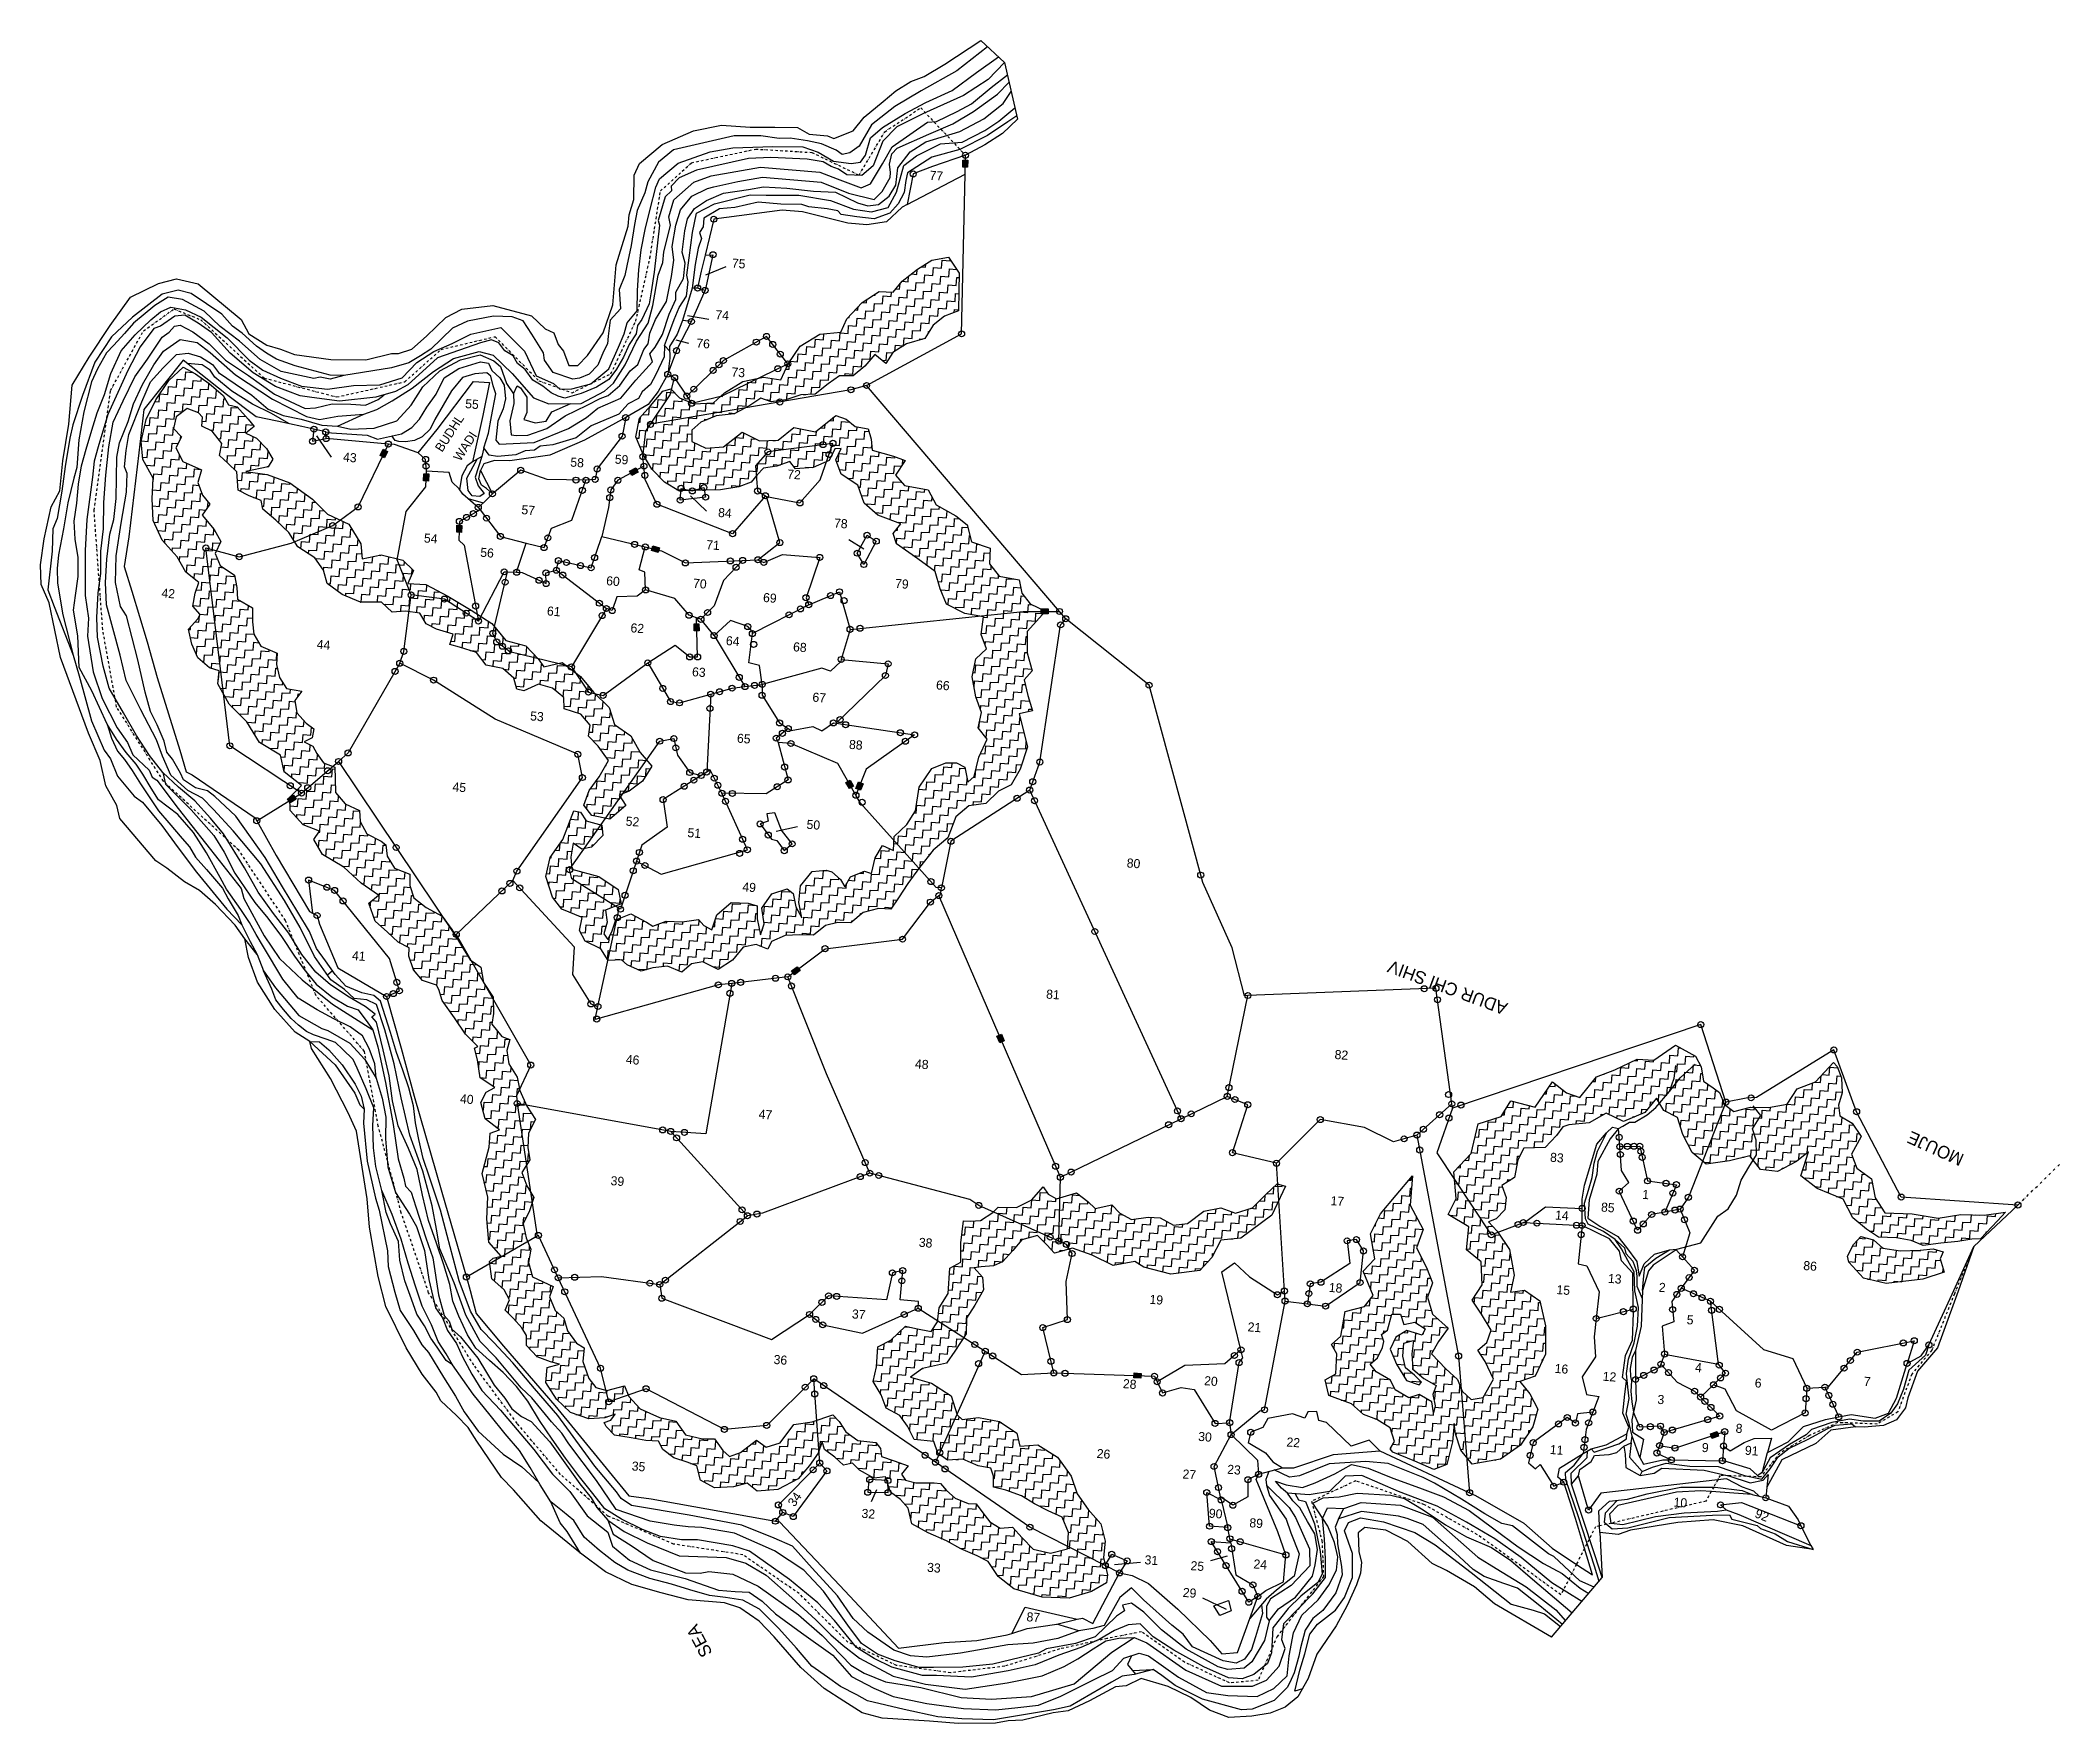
# Model space of a CAD drawing. Header units: metres. Extents: x 305256 to 309406, y 1922831 to 1926292.
import ezdxf

# ---------------------------------------------------------------- set-up
doc = ezdxf.new("R2010")
doc.units = ezdxf.units.M
doc.linetypes.add('DASHDOT', pattern=[1, 0.5, -0.25, 0, -0.25])
doc.linetypes.add('DIVIDE', pattern=[1.25, 0.5, -0.25, 0, -0.25, 0, -0.25])
for name, color, linetype in [('LINE_WATER', 4, 'Continuous'), ('OFF', 1, 'Continuous'), ('POLY_HATCH', 12, 'Continuous'), ('POLY_PARCEL', 6, 'Continuous'), ('POLY_WATER', 4, 'Continuous'), ('TEXT_MAPIN', 7, 'Continuous'), ('TEXT_MAPOUT', 7, 'Continuous'), ('TEXT_PARCEL', 7, 'Continuous'), ('V_BOUND_LINE', 7, 'Continuous'), ('V_BOUND_STREAM_LINE', 7, 'DASHDOT'), ('V_DIVIDE_LINE', 7, 'DIVIDE')]:
    doc.layers.add(name, color=color, linetype=linetype)
doc.styles.add('TEXT_MAP', font='')
doc.styles.get('TEXT_MAP').set_extended_font_data('Kruti Dev 050')
doc.dimstyles.get("Standard").update_dxf_attribs({"dimtxt": 0.18, "dimasz": 0.18, "dimexe": 0.18, "dimexo": 0.0625, "dimgap": 0.09, "dimtad": 0, "dimtih": 1, "dimtoh": 1, "dimdec": 4, "dimzin": 0, "dimdsep": 46, "dimtxsty": 'Standard', "dimcen": 0.09, "dimadec": 0, "dimazin": 0, "dimtfac": 1, "dimtdec": 4, "dimtofl": 0, "dimtmove": 0, "dimatfit": 3, "dimfxl": 1, "dimtolj": 1, "dimtzin": 0, "dimarcsym": 0})

msp = doc.modelspace()

# ---------------------------------------------------------------- texts
at = {"layer": 'TEXT_MAPIN'}
for s, p in [('BUDHL ', (306081.2, 1925444.1)), ('WADI', (306118.8, 1925425.1))]:
    msp.add_text(s, height=18.69, rotation=57.0305, dxfattribs=at).set_placement(p)
at = {"layer": 'TEXT_MAPOUT', "ltscale": 10}
for s, height, rotation, p in [('ADUR CHI SHIV', 25.959, 159.6291, (308273.7, 1924311.8)), ('MOUJE', 25.96, 155.7438, (309212, 1924000.6)), ('SEA', 25.96, 118.1144, (306637.9, 1922976.7))]:
    msp.add_text(s, height=height, rotation=rotation, dxfattribs=at).set_placement(p)
at = {"layer": 'TEXT_PARCEL', "style": 'TEXT_MAP'}
for s, height, rotation, p in [('77', 18.69, 355.6704, (307082.8, 1926005.5)), ('75', 18.69, 355.6704, (306676.5, 1925824.9)), ('74', 18.69, 355.6704, (306642.7, 1925718.8)), ('76', 18.69, 355.6704, (306603.4, 1925660.4)), ('73', 18.69, 355.6704, (306675.6, 1925601.2)), ('55', 18.69, 355.6704, (306128.3, 1925536)), ('43', 18.69, 355.6704, (305877.2, 1925426.2)), ('58', 18.69, 355.6704, (306344.4, 1925415.9)), ('59', 18.69, 355.6704, (306435.8, 1925422)), ('72', 18.69, 355.6704, (306790.2, 1925391.3)), ('57', 18.69, 355.6704, (306243.9, 1925318)), ('84', 18.69, 355.6704, (306648.2, 1925312.3)), ('54', 18.69, 355.6704, (306043.5, 1925259.8)), ('78', 18.69, 355.6704, (306886.5, 1925290.5)), ('56', 18.69, 355.6704, (306159.3, 1925230.4)), ('71', 18.69, 355.6704, (306623.7, 1925246.1)), ('60', 18.69, 355.6704, (306418.1, 1925172)), ('70', 18.69, 355.6704, (306596.7, 1925166.8)), ('79', 18.69, 355.6704, (307012, 1925166.4)), ('42', 18.69, 355.6704, (305503.9, 1925146.7)), ('69', 18.69, 355.6704, (306740.6, 1925137.5)), ('61', 18.69, 355.6704, (306296.4, 1925109.8)), ('62', 18.69, 355.6704, (306468.1, 1925075.2)), ('64', 18.69, 355.6704, (306664.3, 1925048.8)), ('44', 18.69, 355.6704, (305823.1, 1925041.2)), ('68', 18.69, 355.6704, (306802.3, 1925036.2)), ('63', 18.69, 355.6704, (306594.6, 1924984.9)), ('67', 18.69, 355.6704, (306842.1, 1924932.7)), ('66', 18.69, 355.6704, (307096.2, 1924957.7)), ('53', 18.69, 355.6704, (306261.8, 1924894)), ('65', 18.69, 355.6704, (306687, 1924848.2)), ('45', 18.69, 355.6704, (306102.2, 1924748.3)), ('52', 18.69, 355.6704, (306458.2, 1924677.7)), ('50', 18.69, 355.6704, (306830, 1924671.1)), ('51', 18.69, 355.6704, (306585.2, 1924654)), ('80', 18.69, 355.6704, (307488.2, 1924591.7)), ('49', 18.69, 355.6704, (306698, 1924542.7)), ('41', 18.69, 355.6704, (305895.6, 1924401.4)), ('81', 18.69, 355.6704, (307322.5, 1924322.2)), ('46', 18.69, 355.6704, (306458.6, 1924188)), ('48', 18.69, 355.6704, (307052.9, 1924178.8)), ('82', 18.69, 355.6704, (307915.5, 1924198)), ('40', 18.69, 355.6704, (306117.6, 1924107)), ('47', 18.69, 355.6704, (306731.5, 1924075.4)), ('83', 18.69, 355.6704, (308358.4, 1923986.7)), ('39', 18.69, 355.6704, (306427.2, 1923938.5)), ('17', 18.69, 355.6704, (307907.2, 1923897.4)), ('85', 18.69, 355.6704, (308463.2, 1923884.3)), ('1', 18.7, 355.6704, (308547.9, 1923910.4)), ('14', 18.69, 355.6704, (308368.8, 1923868)), ('38', 18.69, 355.6704, (307060.8, 1923811.8)), ('86', 18.69, 355.6704, (308879, 1923764.1)), ('18', 18.69, 355.6704, (307903.6, 1923719.1)), ('15', 18.69, 355.6704, (308371.6, 1923714.6)), ('13', 18.69, 355.6704, (308477.5, 1923737.7)), ('2', 18.7, 355.6704, (308581.9, 1923719.3)), ('19', 18.69, 355.6704, (307535, 1923694.6)), ('37', 18.69, 355.6704, (306923.3, 1923664.6)), ('21', 18.69, 355.6704, (307736.7, 1923638)), ('5', 18.7, 355.6704, (308639.3, 1923652.7)), ('36', 18.69, 355.6704, (306762.3, 1923571)), ('16', 18.69, 355.6704, (308367.9, 1923552.6)), ('4', 18.7, 355.6704, (308656.4, 1923554.6)), ('28', 18.69, 355.6704, (307480.3, 1923521.3)), ('20', 18.69, 355.6704, (307647.3, 1923527.4)), ('12', 18.69, 355.6704, (308466.6, 1923536.5)), ('6', 18.7, 355.6704, (308779.2, 1923522.9)), ('7', 18.7, 355.6704, (309003.3, 1923526)), ('3', 18.7, 355.6704, (308579.1, 1923488.9)), ('8', 18.7, 355.6704, (308739.9, 1923429.6)), ('30', 18.69, 355.6704, (307635.1, 1923412.8)), ('22', 18.69, 355.6704, (307816.5, 1923401.3)), ('11', 18.69, 355.6704, (308357.9, 1923385.9)), ('9', 18.7, 355.6704, (308670.3, 1923390.1)), ('91', 18.69, 355.6704, (308758.9, 1923384.3)), ('35', 18.69, 355.6704, (306470.7, 1923351.9)), ('26', 18.69, 355.6704, (307426.5, 1923377.7)), ('23', 18.69, 355.6704, (307694.7, 1923345.2)), ('27', 18.69, 355.6704, (307602.9, 1923335.5)), ('34', 18.69, 55.6586, (306805.9, 1923275.8)), ('10', 18.69, 355.6704, (308612.3, 1923277.7)), ('32', 18.69, 355.6704, (306943, 1923254.6)), ('90', 18.69, 355.6704, (307657, 1923254.9)), ('89', 18.69, 355.6704, (307740.3, 1923235.3)), ('92', 18.69, 337.6306, (308778.2, 1923256.4)), ('33', 18.69, 355.6704, (307077.8, 1923143.6)), ('31', 18.69, 355.6704, (307524.8, 1923159.2)), ('25', 18.69, 355.6704, (307619.3, 1923147.1)), ('24', 18.69, 355.6704, (307748.7, 1923150.6)), ('29', 18.69, 355.6704, (307603.4, 1923092)), ('87', 18.69, 355.6704, (307282.2, 1923042))]:
    msp.add_text(s, height=height, rotation=rotation, dxfattribs=at).set_placement(p)
at = {"layer": 'TEXT_PARCEL', "ltscale": 10, "style": 'TEXT_MAP'}
msp.add_text('88', height=18.69, rotation=355.6704, dxfattribs=at).set_placement((306917.3, 1924835.5))

# ---------------------------------------------------------------- hatches: boundary and pattern name
for points in [[(307151.7, 1926031.5), (307161.7, 1926031.3), (307162, 1926045.7), (307152, 1926046)], [(305953.9, 1925438.3), (305962.9, 1925433.9), (305969.2, 1925447), (305960.2, 1925451.3)], [(306043.4, 1925386.4), (306053.3, 1925386), (306053.9, 1925400.5), (306043.9, 1925400.9)], [(306484.3, 1925404.4), (306479.6, 1925413.2), (306466.8, 1925406.3), (306471.6, 1925397.5)], [(306111.3, 1925280.7), (306121.3, 1925280.5), (306121.7, 1925294.9), (306111.7, 1925295.2)], [(306525.5, 1925238.9), (306528.3, 1925248.5), (306514.4, 1925252.5), (306511.7, 1925242.9)], [(307327.4, 1925113), (307327.5, 1925123), (307313, 1925123), (307313, 1925113)], [(306599.8, 1925077.7), (306609.8, 1925078), (306609.4, 1925092.4), (306599.4, 1925092.1)], [(306918.5, 1924753.7), (306927.2, 1924758.6), (306920, 1924771.2), (306911.3, 1924766.2)], [(305781.3, 1924731.7), (305776.1, 1924740.2), (305763.8, 1924732.6), (305769, 1924724.1)], [(306946.7, 1924763.7), (306937.4, 1924767.3), (306932.1, 1924753.8), (306941.5, 1924750.2)], [(306817.2, 1924379.5), (306811.2, 1924387.4), (306799.7, 1924378.7), (306805.7, 1924370.7)], [(307227.6, 1924231.2), (307236.7, 1924235.2), (307231, 1924248.5), (307221.8, 1924244.5)], [(307517.8, 1923541.3), (307518.6, 1923551.2), (307504.2, 1923552.4), (307503.4, 1923542.5)], [(308705.4, 1923422.3), (308702.2, 1923431.8), (308688.5, 1923427.2), (308691.7, 1923417.7)]]:
    msp.add_hatch(color=256).paths.add_polyline_path(points)

# ---------------------------------------------------------------- linework, layer by layer
for points in [[(307162, 1926045.7), (307161.7, 1926031.3), (307151.7, 1926031.5), (307152, 1926046)], [(305969.2, 1925447), (305962.9, 1925433.9), (305953.9, 1925438.3), (305960.2, 1925451.3)], [(306053.9, 1925400.5), (306053.3, 1925386), (306043.4, 1925386.4), (306043.9, 1925400.9)], [(306466.8, 1925406.3), (306479.6, 1925413.2), (306484.3, 1925404.4), (306471.6, 1925397.5)], [(306121.7, 1925294.9), (306121.3, 1925280.5), (306111.3, 1925280.7), (306111.7, 1925295.2)], [(306514.4, 1925252.5), (306528.3, 1925248.5), (306525.5, 1925238.9), (306511.7, 1925242.9)], [(307313, 1925123), (307327.5, 1925123), (307327.4, 1925113), (307313, 1925113)], [(306609.4, 1925092.4), (306609.8, 1925078), (306599.8, 1925077.7), (306599.4, 1925092.1)], [(306920, 1924771.2), (306927.2, 1924758.6), (306918.5, 1924753.7), (306911.3, 1924766.2)], [(305763.8, 1924732.6), (305776.1, 1924740.2), (305781.3, 1924731.7), (305769, 1924724.1)], [(306932.1, 1924753.8), (306937.4, 1924767.3), (306946.7, 1924763.7), (306941.5, 1924750.2)], [(306799.7, 1924378.7), (306811.2, 1924387.4), (306817.2, 1924379.5), (306805.7, 1924370.7)], [(307231, 1924248.5), (307236.7, 1924235.2), (307227.6, 1924231.2), (307221.8, 1924244.5)], [(307504.2, 1923552.4), (307518.6, 1923551.2), (307517.8, 1923541.3), (307503.4, 1923542.5)], [(308688.5, 1923427.2), (308702.2, 1923431.8), (308705.4, 1923422.3), (308691.7, 1923417.7)]]:
    msp.add_lwpolyline(points, close=True)
for centre in [(307157.2, 1926055.7), (307049.8, 1926017.4), (306639.9, 1925924.3), (306638.2, 1925851.3), (306606.5, 1925782.8), (306622.1, 1925777.9), (306593.7, 1925714), (306748.3, 1925683.3), (307149.2, 1925688.6), (306563.3, 1925654.2), (306727.3, 1925671.6), (306761, 1925666.9), (306776.6, 1925646.9), (306545.2, 1925605.6), (306559.3, 1925598.5), (306638.5, 1925613.4), (306650.4, 1925625), (306659.5, 1925633.8), (306771.5, 1925617), (306792.1, 1925627), (306584.4, 1925560.8), (306598.8, 1925574.9), (306921.7, 1925573.6), (306953.8, 1925582.4), (306458.7, 1925516.5), (306594.3, 1925545.9), (306775.7, 1925548.5), (305817.8, 1925492.6), (305842.1, 1925487), (305842.9, 1925473.2), (306451.3, 1925478.2), (306509.8, 1925502.6), (305815.1, 1925467.8), (305970.9, 1925462), (306047.4, 1925430.6), (306494.2, 1925435.9), (306751, 1925446.1), (306864.4, 1925460.9), (306876.7, 1925440.6), (306884.7, 1925463.5), (306048.4, 1925416.5), (306243, 1925408.1), (306356.4, 1925387.9), (306377.1, 1925387.5), (306395.9, 1925389.3), (306400, 1925410.8), (306442.6, 1925387.5), (306496.2, 1925416.5), (306498.1, 1925397.6), (306184.7, 1925359.7), (306369.7, 1925366.7), (306425.9, 1925351.8), (306428.1, 1925367.6), (306570.9, 1925346.6), (306572.6, 1925371), (306595.7, 1925365.7), (306619.4, 1925372.4), (306623.1, 1925352.9), (306730, 1925365.4), (306745.9, 1925355.8), (305908.5, 1925332.8), (306131.6, 1925311.2), (306145.6, 1925318.9), (306155.7, 1925331.8), (306172.6, 1925309.6), (306522.9, 1925338.3), (306816.9, 1925340.9), (305856.5, 1925294.5), (306116.9, 1925303), (306201.1, 1925272.2), (306298.7, 1925269.3), (306678.5, 1925277.8), (306954.9, 1925274.6), (306973.8, 1925262.3), (305595.7, 1925248.4), (305664.2, 1925230.3), (306291, 1925249.2), (306320.3, 1925222.3), (306394.8, 1925228.6), (306477.1, 1925255.8), (306499.1, 1925250.6), (306673.9, 1925221.8), (306699.1, 1925222.9), (306730.7, 1925224.3), (306775.6, 1925259.4), (306857.8, 1925229), (306934.7, 1925237.6), (306209, 1925199.3), (306234.4, 1925198.5), (306280.6, 1925182), (306294.8, 1925197.2), (306316.4, 1925202.6), (306329.2, 1925192.7), (306337, 1925218.6), (306365.9, 1925212.2), (306387.7, 1925207.5), (306581.5, 1925217.7), (306685.6, 1925208.7), (306742.6, 1925218.7), (306948.3, 1925214.3), (306017.7, 1925151.8), (306086.2, 1925143.4), (306210.9, 1925178.1), (306295.2, 1925175.2), (306499.6, 1925162.1), (306829.4, 1925146.2), (306879.8, 1925150.5), (306898.3, 1925158.3), (306907.6, 1925140.2), (306130.8, 1925114.4), (306150.3, 1925129.1), (306156.1, 1925098), (306404.7, 1925134.8), (306410.3, 1925109.4), (306419, 1925123.9), (306431, 1925119.7), (306588.9, 1925110), (306613.4, 1925101.7), (306627.2, 1925115.8), (306794.6, 1925111), (306818, 1925123), (306835, 1925131.7), (307350.5, 1925117.9), (307363.3, 1925102.9), (306185.7, 1925072.8), (306193.6, 1925055.2), (306640.3, 1925068.3), (306709.7, 1925086.8), (306719.2, 1925072.4), (306920, 1925081.1), (306940.6, 1925083.2), (307352.9, 1925090.3), (306002.6, 1925035.7), (306205.5, 1925046.2), (306217.7, 1925037), (306590.4, 1925024.3), (306606.5, 1925024.4), (306721.8, 1925050.1), (306901.8, 1925019.2), (305984.7, 1924994.6), (305994.3, 1925011.4), (306063.9, 1924976.7), (306347, 1925003.9), (306504.2, 1925012.2), (306692.3, 1924982.3), (306992.6, 1924986.2), (306998.2, 1925010.2), (306382.2, 1924952.2), (306412.4, 1924945.4), (306535, 1924959.7), (306550.9, 1924932.6), (306569.4, 1924929.9), (306633.5, 1924947.8), (306651.6, 1924952.9), (306677.3, 1924960.1), (306703.8, 1924963.4), (306723.6, 1924965.9), (306739, 1924945.5), (306739.4, 1924967.9), (307534.6, 1924966.3), (306632, 1924918.4), (306775.1, 1924888.6), (306885.8, 1924888.7), (306899.5, 1924895.6), (306528.6, 1924851.1), (306557.8, 1924856.6), (306768.4, 1924857.4), (306780.8, 1924867.3), (306792.9, 1924877.1), (306910.9, 1924885), (307023.4, 1924868.5), (307033.7, 1924850.9), (307052.6, 1924864.2), (305645, 1924841.7), (305868.5, 1924809.5), (305888, 1924826.9), (306360.3, 1924824.2), (306561.7, 1924837.5), (306798.4, 1924846.4), (307310.2, 1924808.3), (305846.1, 1924790.4), (306369.7, 1924776.4), (306590.4, 1924786.7), (306598.8, 1924771), (306613.8, 1924780.5), (306625.3, 1924787.8), (306640.8, 1924775.1), (306785.4, 1924797.9), (306792.4, 1924771.5), (307295.5, 1924767.9), (305769.3, 1924759.6), (305792.4, 1924744.4), (305805.2, 1924755.4), (306535.5, 1924731), (306579, 1924758.5), (306648.2, 1924760.6), (306656.6, 1924744), (306664, 1924727.5), (306678, 1924743.7), (306770.2, 1924757.5), (306932.1, 1924739.9), (306944.8, 1924725.6), (307263.2, 1924733.7), (307289.2, 1924750.6), (307299.2, 1924728.8), (305700.3, 1924687.6), (306735.1, 1924681.1), (306699.1, 1924649.6), (306751.9, 1924658.2), (306800.9, 1924640.1), (307127.3, 1924645.4), (305986.8, 1924632.6), (306481, 1924604.7), (306486.9, 1924622.4), (306693, 1924620.5), (306708.8, 1924627.9), (306784.7, 1924626.1), (305807, 1924565.6), (306220.8, 1924558.9), (306235.1, 1924584), (306343.4, 1924587.1), (306474.3, 1924584.7), (306498.3, 1924595.6), (307086.2, 1924562.5), (307640.8, 1924575.8), (305844.4, 1924550.8), (305860.3, 1924544.5), (305877.8, 1924522.7), (306204.4, 1924543.3), (306240.9, 1924549.6), (306457.5, 1924534.3), (307085.2, 1924520.3), (307102.5, 1924533.6), (307107.6, 1924549.6), (305824.3, 1924492.8), (306441.4, 1924488.4), (306448, 1924505.7), (306110.5, 1924453.8), (307027.8, 1924444.1), (307423.1, 1924459.9), (306868.5, 1924424.6), (305988.2, 1924355.4), (306649.2, 1924350.2), (306676.7, 1924353.3), (306695, 1924355.4), (306766.7, 1924363.7), (306792, 1924366.6), (305967.1, 1924326.2), (305980.9, 1924332.3), (305993.7, 1924337.9), (306387.3, 1924311), (306673.1, 1924332.8), (306799.5, 1924347.9), (307737.7, 1924328.2), (308100.2, 1924342.2), (308124.3, 1924343.2), (308127.6, 1924319.5), (306399.2, 1924279.9), (306401.6, 1924305.7), (308668.8, 1924268.4), (306263.6, 1924185.4), (308942.4, 1924216.4), (306235.6, 1924106.3), (307695.3, 1924121), (307698.9, 1924138.9), (307711.2, 1924114.5), (307737.5, 1924103.8), (308150.4, 1924124.7), (308157, 1924105.6), (308175.8, 1924103), (308720.3, 1924109.3), (308772.3, 1924117.9), (307574.9, 1924062.6), (307593, 1924091.1), (307600.4, 1924075), (307621.2, 1924085.1), (307886.5, 1924073.1), (308132, 1924083.3), (308151, 1924076.3), (308989.1, 1924089.4), (306534.9, 1924052), (306551.4, 1924049), (306563.5, 1924035.6), (306579.6, 1924046.8), (308059, 1924033.7), (308085.2, 1924041.3), (308098.6, 1924053.3), (308501.1, 1924036.9), (308502.4, 1924017.7), (308518, 1924018), (308531.6, 1924018.3), (308543.3, 1924018.6), (306951.1, 1923984.8), (307342.6, 1923977.3), (307706.1, 1924005.2), (307796.6, 1923983.3), (308091, 1924010.7), (308503.5, 1924001.5), (308545.6, 1924008.2), (308548.4, 1923995.6), (306941, 1923955.9), (306960.5, 1923963.1), (306979, 1923958.2), (307352.4, 1923954.7), (307374.4, 1923965.3), (308559.3, 1923947.2), (308597.5, 1923942.2), (308618.7, 1923939.4), (307184.6, 1923896.9), (308501.3, 1923926), (308611.4, 1923922), (308643.2, 1923913.4), (309080.8, 1923914), (309320.8, 1923897.6), (306694.1, 1923863.8), (306698, 1923887.6), (306709, 1923875.5), (306728.5, 1923878.9), (308293.1, 1923857.5), (308304.1, 1923861.7), (308331.8, 1923860.3), (308413.3, 1923856), (308424.7, 1923855.4), (308424.9, 1923890.7), (308530.1, 1923864.6), (308550.5, 1923858.6), (308567.8, 1923878), (308595, 1923883.2), (308616, 1923887.3), (308626.4, 1923889.3), (308635.3, 1923867.4), (306279.3, 1923835.1), (307331.4, 1923831.4), (307349.4, 1923823.4), (307364.6, 1923816.6), (307941.8, 1923824), (307961, 1923826.5), (308238.2, 1923836.3), (308422.8, 1923836.5), (308539, 1923845.7), (307376.3, 1923797.8), (307975.4, 1923803.2), (308631.3, 1923791.1), (306131.2, 1923749.4), (306312.4, 1923764.3), (306320.1, 1923747.9), (306354, 1923749), (306508.4, 1923736.9), (306528.8, 1923734.1), (306540.3, 1923743.1), (307007, 1923758.2), (307026.5, 1923741.7), (307028.2, 1923762.8), (307866, 1923735.5), (307888, 1923738.8), (307968.3, 1923738.2), (308628.6, 1923726.3), (308644.9, 1923748.6), (308655.8, 1923763.5), (306333.5, 1923719.2), (306533, 1923705.8), (306862.1, 1923697.4), (306875.8, 1923710.9), (306892.5, 1923709.7), (307060.2, 1923685.3), (307798.5, 1923713.1), (307812.9, 1923720.7), (307814.2, 1923700.2), (307860, 1923694.4), (307863.1, 1923715.6), (307897.6, 1923689.7), (308619.6, 1923713.9), (308653.7, 1923715.1), (308671.5, 1923707.3), (308688.7, 1923699.7), (306836.8, 1923672.6), (306849.5, 1923662.5), (306863.7, 1923651.3), (307031.4, 1923672.5), (307316.2, 1923645.5), (307366.7, 1923661.9), (308453.8, 1923664.2), (308509.6, 1923678.3), (308530.1, 1923683.6), (308610.8, 1923682.7), (308691.1, 1923680.9), (308707, 1923683.1), (307176.4, 1923610.7), (309085, 1923614), (309107.7, 1923618.5), (309137.9, 1923609.9), (306407, 1923562), (307184.3, 1923571.4), (307197.9, 1923597), (307213.1, 1923587.2), (307333, 1923576.4), (307710.1, 1923588.2), (307719.6, 1923573.5), (307723.6, 1923599.9), (308170.9, 1923587.1), (308587, 1923570.4), (308594.5, 1923591.1), (308706.7, 1923568.3), (308963.3, 1923562.1), (308976.3, 1923577.9), (308990.5, 1923595.1), (309092.8, 1923572), (306500.7, 1923519.8), (306827.7, 1923523.1), (306845.2, 1923540.4), (306865.8, 1923526.3), (307338.8, 1923552.4), (307362, 1923551.7), (307545.7, 1923545.7), (307551.3, 1923534.1), (308534.7, 1923538.8), (308551.4, 1923547.3), (308572.7, 1923558.2), (308602.5, 1923553), (308695, 1923528.1), (308709.4, 1923542), (308719.7, 1923551.9), (308886.5, 1923520.9), (308924.1, 1923523.1), (306423.9, 1923492.9), (306847.4, 1923509.1), (307562.3, 1923511.1), (308656, 1923514.9), (308668.4, 1923502.7), (308677.4, 1923493.8), (308689.7, 1923481.6), (308885.1, 1923499.5), (308931.9, 1923506.1), (308940.3, 1923488), (306661.6, 1923436.3), (306748.7, 1923444.5), (307670.2, 1923448.7), (307700.3, 1923450), (307772, 1923476.6), (308376.4, 1923447.5), (308394.4, 1923460.7), (308411, 1923449.4), (308438.3, 1923449.8), (308446.8, 1923472), (308543.5, 1923440.6), (308565.1, 1923441.9), (308586, 1923443), (308683, 1923456.4), (308707.7, 1923463.8), (308883.3, 1923470.2), (308952.3, 1923461.9), (307703.1, 1923425.5), (307743.6, 1923430.4), (308324.3, 1923409), (308428.7, 1923399.3), (308430.6, 1923415.3), (308584.2, 1923403.1), (308593.6, 1923430), (308610.4, 1923434.9), (308615.6, 1923397.8), (308715.6, 1923402.1), (308717.9, 1923431.7), (306844.1, 1923353.2), (306857.6, 1923367), (307074.3, 1923383.1), (307095.5, 1923368.6), (307104.3, 1923388.3), (307115.3, 1923355), (307668.3, 1923360), (308318.1, 1923382.9), (308578.7, 1923387.6), (308608.2, 1923373.6), (308713.2, 1923371.8), (306872.4, 1923351), (306960.4, 1923332.9), (306997.9, 1923331.1), (307677.4, 1923316.7), (307737.9, 1923332.7), (307759.9, 1923344.1), (308366.5, 1923319.6), (308387.1, 1923327.7), (306772.7, 1923281), (306956.2, 1923307.1), (306998, 1923306.4), (307653.1, 1923306.5), (307682.8, 1923291.3), (307706.9, 1923280.3), (308193.5, 1923306), (308438.1, 1923270.5), (308709.4, 1923281.1), (308802.4, 1923295.5), (306766.5, 1923247.5), (306781.5, 1923265.5), (306803.2, 1923256.9), (307289.8, 1923235.2), (307659.2, 1923237.2), (307696.4, 1923234.3), (308874.7, 1923238.3), (307662.5, 1923205.6), (307700.8, 1923211.4), (307704.4, 1923190.9), (307722, 1923205.3), (307444.6, 1923156.2), (307457.9, 1923179.5), (307489.6, 1923165.9), (307675.4, 1923184.8), (307693, 1923156.2), (307815.9, 1923178.1), (307473.9, 1923141.2), (307725.7, 1923103.4), (307748.2, 1923116.7), (307739.6, 1923080.9), (307758.2, 1923092.8)]:
    msp.add_circle(centre, 6.19)
at = {"layer": 'LINE_WATER'}
for p, q in [((307202.6, 1926279), (307139.7, 1926229)), ((307139.7, 1926229), (307066.2, 1926188)), ((307129.9, 1926188.6), (307179.9, 1926225.6)), ((307179.9, 1926225.6), (307225.3, 1926258)), ((307237.6, 1926246.6), (307203.6, 1926211.5)), ((307066.2, 1926188), (307011.8, 1926156.2)), ((307075.9, 1926164.3), (307129.9, 1926188.6)), ((307203.6, 1926211.5), (307153, 1926178.4)), ((307169.3, 1926161.3), (307210.1, 1926195.4)), ((307173.9, 1926145.8), (307223.2, 1926181.4)), ((307210.1, 1926195.4), (307243.4, 1926221.2)), ((307223.2, 1926181.4), (307246.9, 1926206)), ((307234.4, 1926162.4), (307251.3, 1926186.8)), ((307011.8, 1926156.2), (306964.2, 1926118.4)), ((306986.5, 1926112.8), (307033, 1926141.7)), ((307071.1, 1926141.5), (307016.4, 1926114.4)), ((307033, 1926141.7), (307075.9, 1926164.3)), ((307153, 1926178.4), (307071.1, 1926141.5)), ((307097.4, 1926125.3), (307139.9, 1926146)), ((307130.9, 1926120.1), (307173.9, 1926145.8)), ((307139.9, 1926146), (307169.3, 1926161.3)), ((307195.3, 1926130.5), (307234.4, 1926162.4)), ((307225.8, 1926126), (307259, 1926153.2)), ((306964.2, 1926118.4), (306938.9, 1926074.6)), ((306962.2, 1926091.7), (306986.5, 1926112.8)), ((307016.4, 1926114.4), (306987.1, 1926084.8)), ((307006.8, 1926073.1), (307079.4, 1926123.9)), ((307016.5, 1926070.2), (307082.2, 1926099.3)), ((307075.8, 1926083.3), (307145.8, 1926104.5)), ((307079.4, 1926123.9), (307097.4, 1926125.3)), ((307082.2, 1926099.3), (307130.9, 1926120.1)), ((307145.8, 1926104.5), (307195.3, 1926130.5)), ((307150.2, 1926082.4), (307197.1, 1926106.9)), ((307197.1, 1926106.9), (307225.8, 1926126)), ((307244.6, 1926124.6), (307202.3, 1926096.7)), ((307262.7, 1926137.1), (307244.6, 1926124.6)), ((306556.8, 1926066.8), (306526.2, 1926041.5)), ((306681.7, 1926095.7), (306556.8, 1926066.8)), ((306566.4, 1926039.7), (306632.4, 1926062.8)), ((306632.4, 1926062.8), (306678.8, 1926071.3)), ((306678.8, 1926071.3), (306760.9, 1926073.9)), ((306736.3, 1926095.8), (306681.7, 1926095.7)), ((306773.9, 1926090.5), (306736.3, 1926095.8)), ((306760.9, 1926073.9), (306823.1, 1926073.1)), ((306796.8, 1926090.7), (306773.9, 1926090.5)), ((306832.7, 1926085.1), (306796.8, 1926090.7)), ((306823.1, 1926073.1), (306854.1, 1926061.9)), ((306861.4, 1926079.6), (306832.7, 1926085.1)), ((306854.1, 1926061.9), (306885.6, 1926043.8)), ((306891.1, 1926066), (306861.4, 1926079.6)), ((306903.6, 1926057.3), (306891.1, 1926066)), ((306919.7, 1926060.5), (306903.6, 1926057.3)), ((306938.9, 1926074.6), (306919.7, 1926060.5)), ((306951.6, 1926056.3), (306962.2, 1926091.7)), ((306987.1, 1926084.8), (306967.8, 1926033.7)), ((306986.5, 1926038.3), (307006.8, 1926073.1)), ((307001.2, 1926037.5), (307005.7, 1926058.8)), ((307005.7, 1926058.8), (307016.5, 1926070.2)), ((307017.9, 1926030.1), (307043.6, 1926062.6)), ((307043.6, 1926062.6), (307075.8, 1926083.3)), ((307056.5, 1926054.5), (307106.1, 1926079.6)), ((307145.9, 1926067.5), (307088.2, 1926051.9)), ((307106.1, 1926079.6), (307150.2, 1926082.4)), ((307202.3, 1926096.7), (307145.9, 1926067.5)), ((306526.2, 1926041.5), (306504.1, 1926001.2)), ((306528.5, 1926007.5), (306566.4, 1926039.7)), ((306604.1, 1926025.1), (306568.9, 1926009.6)), ((306711.3, 1926048.8), (306604.1, 1926025.1)), ((306634.2, 1926013.4), (306735.8, 1926031)), ((306757, 1926051.2), (306711.3, 1926048.8)), ((306735.8, 1926031), (306857.9, 1926021)), ((306831.5, 1926047.6), (306757, 1926051.2)), ((306864.5, 1926042.1), (306831.5, 1926047.6)), ((306857.9, 1926021), (306893.7, 1926007.4)), ((306881, 1926032.8), (306864.5, 1926042.1)), ((306896.2, 1926027.1), (306881, 1926032.8)), ((306885.6, 1926043.8), (306922.3, 1926038.6)), ((306913, 1926015.7), (306896.2, 1926027.1)), ((306943.9, 1926014), (306913, 1926015.7)), ((306922.3, 1926038.6), (306941.4, 1926041.9)), ((306941.4, 1926041.9), (306951.6, 1926056.3)), ((306967.8, 1926033.7), (306943.9, 1926014)), ((306961.8, 1925996.9), (306986.5, 1926038.3)), ((307003.1, 1926020.2), (307001.2, 1926037.5)), ((307002.2, 1926010.3), (307003.1, 1926020.2)), ((307013.9, 1925994.1), (307017.9, 1926030.1)), ((307015.1, 1925979.7), (307030.7, 1926034.8)), ((307030.7, 1926034.8), (307056.5, 1926054.5)), ((307037.9, 1926019.6), (307034.6, 1926003.9)), ((307088.2, 1926051.9), (307037.9, 1926019.6)), ((306498.3, 1925978.3), (306482, 1925942.2)), ((306504.1, 1926001.2), (306498.3, 1925978.3)), ((306508.8, 1925945), (306521, 1925990.3)), ((306521, 1925990.3), (306528.5, 1926007.5)), ((306553, 1925982.3), (306540, 1925970.1)), ((306568.9, 1926009.6), (306552.3, 1925992.1)), ((306552.3, 1925992.1), (306553, 1925982.3)), ((306557.6, 1925964.4), (306598.9, 1926000.2)), ((306594.4, 1925971.8), (306627, 1925987.6)), ((306598.9, 1926000.2), (306634.2, 1926013.4)), ((306624.7, 1925962.8), (306660.1, 1925977.6)), ((306627, 1925987.6), (306639.9, 1925990.9)), ((306639.9, 1925990.9), (306689.1, 1926001.7)), ((306641.3, 1925956.1), (306714.9, 1925974.4)), ((306660.1, 1925977.6), (306711.5, 1925985.2)), ((306689.1, 1926001.7), (306739.8, 1926010.8)), ((306711.5, 1925985.2), (306741.8, 1925990.6)), ((306714.9, 1925974.4), (306747.4, 1925973.7)), ((306739.8, 1926010.8), (306860.5, 1926000.4)), ((306741.8, 1925990.6), (306790.2, 1925988.1)), ((306747.4, 1925973.7), (306814.7, 1925974)), ((306790.2, 1925988.1), (306844.9, 1925981.7)), ((306814.7, 1925974), (306880, 1925962.9)), ((306844.9, 1925981.7), (306890.1, 1925979.6)), ((306860.5, 1926000.4), (306916.6, 1925977.5)), ((306890.1, 1925979.6), (306935, 1925957.9)), ((306893.7, 1926007.4), (306943.1, 1925988.5)), ((306916.6, 1925977.5), (306969.3, 1925964.6)), ((306943.1, 1925988.5), (306961.8, 1925996.9)), ((306969.3, 1925964.6), (306986.3, 1925981.6)), ((306986.3, 1925981.6), (307002.2, 1926010.3)), ((306998.1, 1925948.1), (307015.1, 1925979.7)), ((307000.7, 1925971.9), (307013.9, 1925994.1)), ((307031.4, 1925979.1), (307018.9, 1925956.1)), ((307034.6, 1926003.9), (307031.4, 1925979.1)), ((306482, 1925942.2), (306477, 1925913.7)), ((306499.1, 1925903.1), (306508.8, 1925945)), ((306540, 1925970.1), (306525.6, 1925921.4)), ((306547.7, 1925928.9), (306557.6, 1925964.4)), ((306561.6, 1925911.8), (306571.3, 1925943.6)), ((306571.3, 1925943.6), (306594.4, 1925971.8)), ((306586, 1925925), (306600.3, 1925946.4)), ((306596.1, 1925896.7), (306604.6, 1925936.9)), ((306600.3, 1925946.4), (306624.7, 1925962.8)), ((306604.6, 1925936.9), (306641.3, 1925956.1)), ((306651.8, 1925945.5), (306619.7, 1925926.3)), ((306683.1, 1925948.6), (306651.8, 1925945.5)), ((306731.2, 1925959.1), (306683.1, 1925948.6)), ((306777.9, 1925955.4), (306731.2, 1925959.1)), ((306820.6, 1925954.2), (306777.9, 1925955.4)), ((306835.5, 1925949.5), (306820.6, 1925954.2)), ((306872.7, 1925945.7), (306835.5, 1925949.5)), ((306895.1, 1925941.2), (306872.7, 1925945.7)), ((306880, 1925962.9), (306926.7, 1925945.2)), ((306901.6, 1925934.1), (306895.1, 1925941.2)), ((306933.8, 1925928.9), (306901.6, 1925934.1)), ((306926.7, 1925945.2), (306964.1, 1925939.6)), ((306935, 1925957.9), (306956.6, 1925951.7)), ((306956.6, 1925951.7), (306978.2, 1925954.2)), ((306964.1, 1925939.6), (306998.1, 1925948.1)), ((307001.8, 1925936.9), (306969.8, 1925925.2)), ((306978.2, 1925954.2), (307000.7, 1925971.9)), ((307018.9, 1925956.1), (307001.8, 1925936.9)), ((306477, 1925913.7), (306470.3, 1925870)), ((306490.3, 1925861.5), (306499.1, 1925903.1)), ((306528.3, 1925912.3), (306517.2, 1925815.3)), ((306525.6, 1925921.4), (306528.3, 1925912.3)), ((306544, 1925883.8), (306550.6, 1925911.9)), ((306550.6, 1925911.9), (306547.7, 1925928.9)), ((306554.3, 1925868.5), (306561.6, 1925911.8)), ((306574.8, 1925856.8), (306580.5, 1925900.1)), ((306580.5, 1925900.1), (306586, 1925925)), ((306589.4, 1925845), (306596.1, 1925896.7)), ((306617.8, 1925908.6), (306610.6, 1925896.9)), ((306610.6, 1925896.9), (306614.4, 1925884.7)), ((306619.7, 1925926.3), (306617.8, 1925908.6)), ((306969.8, 1925925.2), (306933.8, 1925928.9)), ((306470.3, 1925870), (306460.8, 1925828.7)), ((306485.6, 1925819.9), (306490.3, 1925861.5)), ((306535, 1925835.4), (306537.4, 1925857.1)), ((306537.4, 1925857.1), (306544, 1925883.8)), ((306557.6, 1925839.8), (306554.3, 1925868.5)), ((306580.8, 1925834.2), (306574.8, 1925856.8)), ((306607.8, 1925864.7), (306601.3, 1925831.2)), ((306614.4, 1925884.7), (306607.8, 1925864.7)), ((306456.8, 1925808.3), (306445.3, 1925780)), ((306460.8, 1925828.7), (306456.8, 1925808.3)), ((306483.1, 1925777.6), (306485.6, 1925819.9)), ((306517.2, 1925815.3), (306511.1, 1925774.9)), ((306514.4, 1925747), (306525.5, 1925809.3)), ((306525.5, 1925809.3), (306535, 1925835.4)), ((306553, 1925806.8), (306557.6, 1925839.8)), ((306577.5, 1925802.2), (306580.8, 1925834.2)), ((306584.6, 1925809.1), (306589.4, 1925845)), ((306587.1, 1925795.5), (306584.6, 1925809.1)), ((306601.3, 1925831.2), (306595.3, 1925782.5)), ((305506, 1925769.9), (305444.9, 1925722.7)), ((305538.6, 1925778.7), (305506, 1925769.9)), ((305565.3, 1925771.3), (305538.6, 1925778.7)), ((305628.5, 1925729.3), (305565.3, 1925771.3)), ((306445.3, 1925780), (306448, 1925739.8)), ((306482.4, 1925735.9), (306483.1, 1925777.6)), ((306511.1, 1925774.9), (306506.9, 1925750.3)), ((306542.9, 1925755.1), (306553, 1925806.8)), ((306561.8, 1925759), (306562.1, 1925774.1)), ((306562.1, 1925774.1), (306577.5, 1925802.2)), ((306584, 1925765.9), (306587.1, 1925795.5)), ((305490.5, 1925747.1), (305447.1, 1925710.9)), ((305482.4, 1925717.7), (305502.3, 1925734)), ((305518.5, 1925763.7), (305490.5, 1925747.1)), ((305532.2, 1925725.1), (305502.2, 1925704.4)), ((305502.3, 1925734), (305523.6, 1925743.2)), ((305547.5, 1925759.1), (305518.5, 1925763.7)), ((305523.6, 1925743.2), (305554, 1925737.9)), ((305552.4, 1925727.3), (305532.2, 1925725.1)), ((305592.4, 1925734.9), (305547.5, 1925759.1)), ((305580.2, 1925710.4), (305552.4, 1925727.3)), ((305554, 1925737.9), (305586.2, 1925722.6)), ((305625.3, 1925703.5), (305592.4, 1925734.9)), ((305650.6, 1925704.3), (305628.5, 1925729.3)), ((306186.9, 1925724.8), (306133.6, 1925714.6)), ((306225.5, 1925723.6), (306186.9, 1925724.8)), ((306448, 1925739.8), (306426.8, 1925717)), ((306461.6, 1925711.1), (306482.4, 1925735.9)), ((306506.9, 1925750.3), (306492.2, 1925717.8)), ((306505.1, 1925710.5), (306514.4, 1925747)), ((306520.3, 1925717.9), (306542.9, 1925755.1)), ((306534.1, 1925687), (306548.4, 1925729)), ((306548.4, 1925729), (306561.8, 1925759)), ((306558.1, 1925717.8), (306568.5, 1925743.1)), ((306568.5, 1925743.1), (306584, 1925765.9)), ((305444.9, 1925722.7), (305401.7, 1925682.2)), ((305428.5, 1925689), (305406.4, 1925665.4)), ((305421.5, 1925653.4), (305450.1, 1925686.6)), ((305447.1, 1925710.9), (305428.5, 1925689)), ((305450.1, 1925686.6), (305482.4, 1925717.7)), ((305488.9, 1925699.3), (305460.4, 1925662)), ((305502.2, 1925704.4), (305488.9, 1925699.3)), ((305505.8, 1925682.1), (305520.6, 1925692.3)), ((305520.6, 1925692.3), (305530.9, 1925704.6)), ((305530.9, 1925704.6), (305542.8, 1925706.8)), ((305542.8, 1925706.8), (305568.8, 1925692.7)), ((305568.8, 1925692.7), (305602.2, 1925667.9)), ((305607, 1925691.2), (305580.2, 1925710.4)), ((305586.2, 1925722.6), (305639.6, 1925680.7)), ((305645.4, 1925649.1), (305607, 1925691.2)), ((305664.7, 1925673.4), (305625.3, 1925703.5)), ((305670.6, 1925690.2), (305650.6, 1925704.3)), ((305699.5, 1925663.4), (305670.6, 1925690.2)), ((306102.8, 1925700.6), (306058, 1925657.3)), ((306102, 1925668.8), (306140.5, 1925687.7)), ((306133.6, 1925714.6), (306102.8, 1925700.6)), ((306140.5, 1925687.7), (306202.1, 1925701.6)), ((306202.1, 1925701.6), (306251, 1925652.9)), ((306247.9, 1925715.2), (306225.5, 1925723.6)), ((306265.9, 1925687.9), (306247.9, 1925715.2)), ((306289.7, 1925649.4), (306265.9, 1925687.9)), ((306422.8, 1925683.6), (306421.2, 1925668.2)), ((306426.8, 1925717), (306422.8, 1925683.6)), ((306443.7, 1925661.1), (306455.4, 1925688.6)), ((306455.4, 1925688.6), (306461.6, 1925711.1)), ((306480.5, 1925688.7), (306466, 1925666.6)), ((306483.1, 1925705.6), (306480.5, 1925688.7)), ((306480.9, 1925673.3), (306505.1, 1925710.5)), ((306492.2, 1925717.8), (306483.1, 1925705.6)), ((306505.2, 1925668.2), (306508.6, 1925690)), ((306508.6, 1925690), (306520.3, 1925717.9)), ((306519.5, 1925661.5), (306534.1, 1925687)), ((306544.9, 1925680.9), (306558.1, 1925717.8)), ((305401.7, 1925682.2), (305367.6, 1925630.3)), ((305391.5, 1925649.6), (305373, 1925616.7)), ((305406.4, 1925665.4), (305391.5, 1925649.6)), ((305400.5, 1925607.3), (305421.5, 1925653.4)), ((305460.4, 1925662), (305435.3, 1925613.3)), ((305475.7, 1925636.8), (305505.8, 1925682.1)), ((305488.9, 1925624.9), (305508.6, 1925653.3)), ((305508, 1925618.4), (305535.5, 1925646)), ((305508.6, 1925653.3), (305542.7, 1925676.9)), ((305535.5, 1925646), (305559.5, 1925649.1)), ((305542.7, 1925676.9), (305578.1, 1925670.7)), ((305559.5, 1925649.1), (305584.7, 1925641.5)), ((305578.1, 1925670.7), (305604.8, 1925650.1)), ((305602.2, 1925667.9), (305636.3, 1925634.5)), ((305604.8, 1925650.1), (305656.8, 1925604.1)), ((305639.6, 1925680.7), (305684.9, 1925634.3)), ((305693.2, 1925608.6), (305645.4, 1925649.1)), ((305707, 1925636.1), (305664.7, 1925673.4)), ((305720.4, 1925648.6), (305699.5, 1925663.4)), ((305740.6, 1925636.5), (305720.4, 1925648.6)), ((306037.2, 1925643.4), (306013.1, 1925628.7)), ((306029.7, 1925629.9), (306064.5, 1925652.5)), ((306058, 1925657.3), (306037.2, 1925643.4)), ((306064.5, 1925652.5), (306102, 1925668.8)), ((306160.5, 1925669.8), (306071.6, 1925639.4)), ((306105.1, 1925638.1), (306157.4, 1925652)), ((306119.1, 1925634.9), (306159.6, 1925645.2)), ((306157.4, 1925652), (306186.5, 1925644.7)), ((306159.6, 1925645.2), (306187.9, 1925632.8)), ((306183, 1925676.2), (306160.5, 1925669.8)), ((306197.8, 1925670.1), (306183, 1925676.2)), ((306186.5, 1925644.7), (306225.7, 1925607.3)), ((306210.2, 1925654), (306197.8, 1925670.1)), ((306227.4, 1925643.4), (306210.2, 1925654)), ((306236.3, 1925627.5), (306227.4, 1925643.4)), ((306251, 1925652.9), (306274.6, 1925602.1)), ((306291.7, 1925634.7), (306289.7, 1925649.4)), ((306413.3, 1925652.6), (306401.5, 1925624)), ((306421.2, 1925668.2), (306413.3, 1925652.6)), ((306424, 1925616.6), (306443.7, 1925661.1)), ((306466, 1925666.6), (306453.9, 1925640.9)), ((306457.7, 1925624.8), (306480.9, 1925673.3)), ((306483.9, 1925625.4), (306496.3, 1925656.6)), ((306496.3, 1925656.6), (306505.2, 1925668.2)), ((306508.1, 1925647.6), (306519.5, 1925661.5)), ((306514, 1925631.3), (306508.1, 1925647.6)), ((306537.7, 1925641.6), (306520.9, 1925605.2)), ((306538.4, 1925664.5), (306537.7, 1925641.6)), ((306538.4, 1925664.5), (306544.9, 1925680.9)), ((306549.1, 1925653.5), (306538.4, 1925664.5)), ((305367.6, 1925630.3), (305341.9, 1925561.7)), ((305373, 1925616.7), (305360.6, 1925590)), ((305387.3, 1925563.7), (305400.5, 1925607.3)), ((305435.3, 1925613.3), (305394.3, 1925522.9)), ((305425.6, 1925550.7), (305449.7, 1925600.3)), ((305449.7, 1925600.3), (305475.7, 1925636.8)), ((305465.3, 1925584.8), (305488.9, 1925624.9)), ((305482.1, 1925589.8), (305508, 1925618.4)), ((305588.1, 1925624.6), (305557.8, 1925627.6)), ((305584.7, 1925641.5), (305609.1, 1925625.4)), ((305604.7, 1925613.7), (305588.1, 1925624.6)), ((305614, 1925599.7), (305604.7, 1925613.7)), ((305609.1, 1925625.4), (305622, 1925609.4)), ((305622, 1925609.4), (305690.4, 1925562.4)), ((305636.3, 1925634.5), (305683.5, 1925602.9)), ((305656.8, 1925604.1), (305732.9, 1925554)), ((305683.5, 1925602.9), (305736.8, 1925564.7)), ((305684.9, 1925634.3), (305712.7, 1925614.2)), ((305738.9, 1925580.6), (305693.2, 1925608.6)), ((305750.2, 1925611.4), (305707, 1925636.1)), ((305712.7, 1925614.2), (305749.1, 1925597.7)), ((305779.1, 1925622.8), (305740.6, 1925636.5)), ((305817.4, 1925596.7), (305750.2, 1925611.4)), ((305851.3, 1925603.8), (305779.1, 1925622.8)), ((305879.2, 1925603.1), (305851.3, 1925603.8)), ((305879.2, 1925603.1), (305851.5, 1925595.5)), ((305977.5, 1925618.5), (305879.2, 1925603.1)), ((306013.1, 1925628.7), (305977.5, 1925618.5)), ((305998.9, 1925598.3), (306029.7, 1925629.9)), ((306071.6, 1925639.4), (306011.2, 1925583.5)), ((306019.6, 1925576.9), (306063.8, 1925611.4)), ((306041.8, 1925579.5), (306076.9, 1925612.4)), ((306063.8, 1925611.4), (306105.1, 1925638.1)), ((306076.9, 1925612.4), (306119.1, 1925634.9)), ((306085.3, 1925597.9), (306115.6, 1925617.6)), ((306115.6, 1925617.6), (306160.2, 1925631.3)), ((306148.5, 1925606.3), (306123.1, 1925598.8)), ((306173.1, 1925608.6), (306148.5, 1925606.3)), ((306160.2, 1925631.3), (306176.7, 1925628)), ((306181.6, 1925601.9), (306173.1, 1925608.6)), ((306176.7, 1925628), (306183.7, 1925613)), ((306186.6, 1925581.9), (306181.6, 1925601.9)), ((306183.7, 1925613), (306200.1, 1925598)), ((306187.9, 1925632.8), (306201.2, 1925621.8)), ((306201.2, 1925621.8), (306213.4, 1925586.8)), ((306225.7, 1925607.3), (306269.1, 1925557)), ((306251.8, 1925615.5), (306236.3, 1925627.5)), ((306268.1, 1925593.5), (306251.8, 1925615.5)), ((306274.6, 1925602.1), (306310.3, 1925586.8)), ((306309.5, 1925609.4), (306291.7, 1925634.7)), ((306349.8, 1925595.7), (306309.5, 1925609.4)), ((306383.6, 1925605.6), (306363.8, 1925597.4)), ((306401.5, 1925624), (306383.6, 1925605.6)), ((306387.1, 1925585.8), (306424, 1925616.6)), ((306439.9, 1925615.7), (306423.9, 1925594.5)), ((306433.6, 1925587.4), (306457.7, 1925624.8)), ((306453.9, 1925640.9), (306439.9, 1925615.7)), ((306446.4, 1925582.3), (306468.1, 1925612.9)), ((306468.1, 1925612.9), (306483.9, 1925625.4)), ((306479.5, 1925593.2), (306514, 1925631.3)), ((306520.9, 1925605.2), (306509.9, 1925584.5)), ((305341.9, 1925561.7), (305321.9, 1925501.5)), ((305360.6, 1925590), (305344.6, 1925528)), ((305372.1, 1925526), (305387.3, 1925563.7)), ((305447.1, 1925544.9), (305465.3, 1925584.8)), ((305464, 1925549.1), (305482.1, 1925589.8)), ((305648.8, 1925571), (305614, 1925599.7)), ((305691.7, 1925543.8), (305648.8, 1925571)), ((305690.4, 1925562.4), (305723.9, 1925533.5)), ((305736.8, 1925564.7), (305799.5, 1925535.3)), ((305789.3, 1925561), (305738.9, 1925580.6)), ((305749.1, 1925597.7), (305792.2, 1925580.8)), ((305813.8, 1925557.7), (305789.3, 1925561)), ((305792.2, 1925580.8), (305845.6, 1925574.9)), ((305830.9, 1925599.4), (305817.4, 1925596.7)), ((305851.5, 1925595.5), (305830.9, 1925599.4)), ((305845.6, 1925574.9), (305899.5, 1925582.2)), ((305899.5, 1925582.2), (305953.2, 1925584)), ((305985.4, 1925569.8), (305945.1, 1925558.1)), ((305950.1, 1925553.8), (305962.3, 1925563.1)), ((305953.2, 1925584), (305998.9, 1925598.3)), ((305978.6, 1925550.7), (306019.6, 1925576.9)), ((306011.2, 1925583.5), (305985.4, 1925569.8)), ((306017.7, 1925541.9), (306041.8, 1925579.5)), ((306050.2, 1925538), (306069.4, 1925564.6)), ((306100.4, 1925571.3), (306066.5, 1925512.5)), ((306069.4, 1925564.6), (306085.3, 1925597.9)), ((306071.2, 1925492.2), (306145.6, 1925590.6)), ((306123.1, 1925598.8), (306100.4, 1925571.3)), ((306145.6, 1925590.6), (306178.5, 1925588.7)), ((306178.5, 1925588.7), (306165.4, 1925520.6)), ((306182.8, 1925518.5), (306191.9, 1925565.4)), ((306191.9, 1925565.4), (306186.6, 1925581.9)), ((306200.1, 1925598), (306208.9, 1925582.9)), ((306208.9, 1925582.9), (306211.9, 1925555)), ((306213.4, 1925586.8), (306227.8, 1925565.2)), ((306227.8, 1925565.2), (306235.5, 1925581.5)), ((306227.8, 1925565.2), (306229.1, 1925545.3)), ((306235.5, 1925581.5), (306242.5, 1925577.6)), ((306242.5, 1925577.6), (306255.8, 1925558.5)), ((306255.8, 1925558.5), (306255.6, 1925526.9)), ((306288.7, 1925581.1), (306268.1, 1925593.5)), ((306305.3, 1925567), (306288.7, 1925581.1)), ((306319.6, 1925560.5), (306305.3, 1925567)), ((306310.3, 1925586.8), (306323.1, 1925574.8)), ((306333.3, 1925556.1), (306319.6, 1925560.5)), ((306323.1, 1925574.8), (306347.8, 1925575.3)), ((306367.1, 1925566), (306333.3, 1925556.1)), ((306347.8, 1925575.3), (306387.1, 1925585.8)), ((306363.8, 1925597.4), (306349.8, 1925595.7)), ((306398.4, 1925578.9), (306367.1, 1925566)), ((306367.5, 1925545.5), (306415, 1925570.5)), ((306423.9, 1925594.5), (306398.4, 1925578.9)), ((306406.3, 1925556), (306422.4, 1925561.7)), ((306415, 1925570.5), (306433.6, 1925587.4)), ((306422.4, 1925561.7), (306446.4, 1925582.3)), ((306449, 1925556.6), (306479.5, 1925593.2)), ((306492.6, 1925569.6), (306485, 1925555.5)), ((306509.9, 1925584.5), (306492.6, 1925569.6)), ((305344.6, 1925528), (305334.3, 1925470.4)), ((305361.5, 1925490.6), (305372.1, 1925526)), ((305394.3, 1925522.9), (305374.6, 1925456.4)), ((305405.3, 1925507), (305425.6, 1925550.7)), ((305435.8, 1925508.2), (305447.1, 1925544.9)), ((305437.2, 1925481.5), (305464, 1925549.1)), ((305730.5, 1925524.8), (305691.7, 1925543.8)), ((305723.9, 1925533.5), (305754.7, 1925520.6)), ((305766.3, 1925504), (305730.5, 1925524.8)), ((305732.9, 1925554), (305802.7, 1925518.7)), ((305754.7, 1925520.6), (305791.6, 1925513.1)), ((305799.5, 1925535.3), (305821.4, 1925536.2)), ((305802.7, 1925518.7), (305829.2, 1925512.5)), ((305870.5, 1925549.9), (305813.8, 1925557.7)), ((305821.4, 1925536.2), (305855.4, 1925544.9)), ((305829.2, 1925512.5), (305867, 1925519.1)), ((305855.4, 1925544.9), (305893.8, 1925543.7)), ((305866.3, 1925498.6), (305920.1, 1925523.5)), ((305867, 1925519.1), (305920.1, 1925523.5)), ((305945.1, 1925558.1), (305870.5, 1925549.9)), ((305893.8, 1925543.7), (305924.1, 1925542.1)), ((305920.1, 1925523.5), (305947, 1925532.9)), ((305924.1, 1925542.1), (305950.1, 1925553.8)), ((305947, 1925532.9), (305978.6, 1925550.7)), ((305988.3, 1925510.1), (306017.7, 1925541.9)), ((306035, 1925513.4), (306050.2, 1925538)), ((306165.4, 1925520.6), (306143.6, 1925425.4)), ((306176.6, 1925484.4), (306182.8, 1925518.5)), ((306206.9, 1925534.3), (306195.6, 1925508.8)), ((306211.9, 1925555), (306206.9, 1925534.3)), ((306229.1, 1925545.3), (306220.6, 1925509.6)), ((306255.6, 1925526.9), (306249.4, 1925512.6)), ((306269.1, 1925557), (306300.7, 1925545)), ((306295.6, 1925509.1), (306306.9, 1925528.3)), ((306296.3, 1925493.8), (306334.6, 1925520)), ((306300.7, 1925545), (306367.5, 1925545.5)), ((306306.9, 1925528.3), (306346.1, 1925545.4)), ((306334.6, 1925520), (306379.4, 1925542)), ((306378.2, 1925516.8), (306401.5, 1925535.7)), ((306379.4, 1925542), (306406.3, 1925556)), ((306444.8, 1925523.3), (306387.6, 1925499.3)), ((306401.5, 1925535.7), (306449, 1925556.6)), ((306464.1, 1925544.8), (306444.8, 1925523.3)), ((306485, 1925555.5), (306464.1, 1925544.8)), ((305321.9, 1925501.5), (305315.8, 1925474.4)), ((305349.7, 1925451.3), (305361.5, 1925490.6)), ((305396.4, 1925456.2), (305405.3, 1925507)), ((305418.3, 1925464.6), (305435.8, 1925508.2)), ((305432.2, 1925448.7), (305437.2, 1925481.5)), ((305791.6, 1925513.1), (305833.8, 1925500.7)), ((305833.8, 1925500.7), (305866.3, 1925498.6)), ((305842.1, 1925487), (305853.9, 1925485)), ((305853.9, 1925485), (305927, 1925480.6)), ((305866.3, 1925498.6), (305893.7, 1925492.6)), ((305893.7, 1925492.6), (305941.4, 1925495)), ((305927, 1925480.6), (305948.8, 1925472)), ((305941.4, 1925495), (305988.3, 1925510.1)), ((305948.8, 1925472), (305997.7, 1925483.1)), ((305984.9, 1925469.4), (305978.3, 1925478.7)), ((305997.7, 1925483.1), (306018.8, 1925496)), ((306018.8, 1925496), (306035, 1925513.4)), ((306040.1, 1925476.9), (306024.8, 1925469.6)), ((306031.9, 1925444.1), (306071.2, 1925492.2)), ((306056.5, 1925492.8), (306040.1, 1925476.9)), ((306066.5, 1925512.5), (306056.5, 1925492.8)), ((306166.8, 1925454), (306176.6, 1925484.4)), ((306195.6, 1925508.8), (306192.1, 1925470.1)), ((306220.6, 1925509.6), (306223.1, 1925481)), ((306223.1, 1925481), (306234.2, 1925479.6)), ((306234.2, 1925479.6), (306257.8, 1925480.3)), ((306249.4, 1925512.6), (306272.4, 1925505.8)), ((306257.8, 1925480.3), (306296.3, 1925493.8)), ((306270.4, 1925464.9), (306340.9, 1925494.2)), ((306272.4, 1925505.8), (306295.6, 1925509.1)), ((306340.9, 1925494.2), (306378.2, 1925516.8)), ((306387.6, 1925499.3), (306357, 1925474.8)), ((305315.8, 1925474.4), (305306.5, 1925416)), ((305334.3, 1925470.4), (305330.5, 1925414)), ((305340.1, 1925417.2), (305349.7, 1925451.3)), ((305374.6, 1925456.4), (305366.1, 1925427)), ((305390.4, 1925398.1), (305396.4, 1925456.2)), ((305411.1, 1925350.2), (305412.9, 1925435.2)), ((305412.9, 1925435.2), (305418.3, 1925464.6)), ((305428.2, 1925415.3), (305432.2, 1925448.7)), ((305992.7, 1925467.2), (305984.9, 1925469.4)), ((306005.9, 1925466.9), (305992.7, 1925467.2)), ((306024.8, 1925469.6), (306005.9, 1925466.9)), ((306163.3, 1925436.4), (306143.6, 1925425.4)), ((306163.3, 1925436.4), (306149.3, 1925394)), ((306166.8, 1925454), (306163.3, 1925436.4)), ((306178, 1925438.9), (306166.8, 1925454)), ((306195.4, 1925436.3), (306178, 1925438.9)), ((306192.1, 1925470.1), (306198.8, 1925461.9)), ((306232.7, 1925440), (306195.4, 1925436.3)), ((306198.8, 1925461.9), (306270.4, 1925464.9)), ((306252.4, 1925448), (306232.7, 1925440)), ((306271.1, 1925449.2), (306252.4, 1925448)), ((306283.1, 1925457.7), (306271.1, 1925449.2)), ((306308.7, 1925460.4), (306283.1, 1925457.7)), ((306357, 1925474.8), (306308.7, 1925460.4)), ((305306.5, 1925416), (305299.7, 1925364.9)), ((305330.5, 1925414), (305324.6, 1925391.9)), ((305333.9, 1925379.8), (305340.1, 1925417.2)), ((305363, 1925394.3), (305350.8, 1925307.1)), ((305366.1, 1925427), (305363, 1925394.3)), ((305386.3, 1925341.7), (305390.4, 1925398.1)), ((305433.7, 1925401.5), (305428.2, 1925415.3)), ((305432.3, 1925363), (305433.7, 1925401.5)), ((306122, 1925396.7), (306117.2, 1925368.5)), ((306132.7, 1925417.3), (306122, 1925396.7)), ((306132.1, 1925391.9), (306153.5, 1925430.9)), ((306143.6, 1925425.4), (306132.7, 1925417.3)), ((306149.3, 1925394), (306155.2, 1925376.4)), ((306157, 1925390.2), (306160.2, 1925407.8)), ((305299.7, 1925364.9), (305289.9, 1925309.2)), ((305324.6, 1925391.9), (305312.1, 1925341.1)), ((305330.8, 1925340.4), (305333.9, 1925379.8)), ((305421.8, 1925299.4), (305432.3, 1925363)), ((306135, 1925366.5), (306132.1, 1925391.9)), ((306143.3, 1925355.8), (306135, 1925366.5)), ((306159, 1925354.2), (306143.3, 1925355.8)), ((306155.2, 1925376.4), (306167.8, 1925360.6)), ((306162.4, 1925377.5), (306157, 1925390.2)), ((306167.8, 1925360.6), (306159, 1925354.2)), ((306172.5, 1925370.8), (306162.4, 1925377.5)), ((306184.7, 1925359.7), (306172.5, 1925370.8)), ((305312.1, 1925341.1), (305302.8, 1925287.4)), ((305325.2, 1925303.4), (305330.8, 1925340.4)), ((305385.4, 1925287.9), (305386.3, 1925341.7)), ((305406.4, 1925307), (305411.1, 1925350.2)), ((306134.8, 1925349.9), (306165.8, 1925340.9)), ((305280.9, 1925287.5), (305280, 1925241.6)), ((305289.9, 1925309.2), (305280.9, 1925287.5)), ((305302.8, 1925287.4), (305292.7, 1925234.4)), ((305327.2, 1925266.5), (305325.2, 1925303.4)), ((305350.8, 1925307.1), (305347.6, 1925242.9)), ((305379.7, 1925241.7), (305385.4, 1925287.9)), ((305391.9, 1925225.6), (305398.3, 1925277.1)), ((305398.3, 1925277.1), (305406.4, 1925307)), ((305411.5, 1925232), (305421.8, 1925299.4)), ((305280, 1925241.6), (305270.9, 1925162.4)), ((305292.7, 1925234.4), (305290, 1925206.5)), ((305333.2, 1925229), (305327.2, 1925266.5)), ((305333.2, 1925189.9), (305333.2, 1925229)), ((305347.6, 1925242.9), (305347.8, 1925193.9)), ((305379.8, 1925196), (305379.7, 1925241.7)), ((305410.1, 1925177.5), (305411.5, 1925232)), ((305290, 1925206.5), (305291, 1925176.2)), ((305327.8, 1925150.9), (305333.2, 1925189.9)), ((305347.8, 1925193.9), (305347.5, 1925151)), ((305374.2, 1925156), (305379.8, 1925196)), ((305389.1, 1925177.6), (305391.9, 1925225.6)), ((305270.9, 1925162.4), (305284.2, 1925128)), ((305291, 1925176.2), (305302, 1925110.7)), ((305323.9, 1925120.2), (305327.8, 1925150.9)), ((305347.5, 1925151), (305354.7, 1925104.2)), ((305371.5, 1925105.3), (305374.2, 1925156)), ((305391.7, 1925131.2), (305389.1, 1925177.6)), ((305420.2, 1925127.9), (305410.1, 1925177.5)), ((305284.2, 1925128), (305322.9, 1925028.2)), ((305302, 1925110.7), (305322.9, 1925028.2)), ((305332.7, 1925067.6), (305323.9, 1925120.2)), ((305354.7, 1925104.2), (305352.5, 1925067.1)), ((305373, 1925064.7), (305371.5, 1925105.3)), ((305419.8, 1925028.1), (305391.7, 1925131.2)), ((305432.6, 1925108.6), (305420.2, 1925127.9)), ((305456, 1925018.2), (305432.6, 1925108.6)), ((305335, 1925002.5), (305332.7, 1925067.6)), ((305352.5, 1925067.1), (305363.9, 1924993.5)), ((305384.6, 1925005.2), (305373, 1925064.7)), ((305322.9, 1925028.2), (305335.2, 1924985.7)), ((305432.1, 1924975.6), (305419.8, 1925028.1)), ((305361.4, 1924954.9), (305335, 1925002.5)), ((305335.2, 1924985.7), (305360.9, 1924893)), ((305363.9, 1924993.5), (305382.7, 1924938.7)), ((305397.2, 1924960.5), (305384.6, 1925005.2)), ((305470.7, 1924951.6), (305456, 1925018.2)), ((305377.1, 1924920.1), (305361.4, 1924954.9)), ((305382.7, 1924938.7), (305413.7, 1924878.3)), ((305426.7, 1924909.7), (305397.2, 1924960.5)), ((305461.8, 1924915.4), (305432.1, 1924975.6)), ((305482.2, 1924912), (305470.7, 1924951.6)), ((305392.9, 1924886.2), (305377.1, 1924920.1)), ((305453.1, 1924863), (305426.7, 1924909.7)), ((305494.2, 1924854.2), (305461.8, 1924915.4)), ((305495.4, 1924885), (305482.2, 1924912)), ((305360.9, 1924893), (305386.7, 1924832.9)), ((305412, 1924855.2), (305392.9, 1924886.2)), ((305392.9, 1924886.2), (305401.7, 1924857.7)), ((305401.7, 1924857.7), (305413.8, 1924830.9)), ((305431.8, 1924827.6), (305412, 1924855.2)), ((305413.7, 1924878.3), (305434.6, 1924848.4)), ((305479.9, 1924822), (305453.1, 1924863)), ((305506.9, 1924820.3), (305494.2, 1924854.2)), ((305509.8, 1924851.1), (305495.4, 1924885)), ((305386.7, 1924832.9), (305399.9, 1924815.1)), ((305399.9, 1924815.1), (305414.3, 1924779.3)), ((305413.8, 1924830.9), (305428.7, 1924813.3)), ((305428.7, 1924813.3), (305444.4, 1924790.9)), ((305452.4, 1924804.2), (305431.8, 1924827.6)), ((305434.6, 1924848.4), (305445.9, 1924822.9)), ((305445.9, 1924822.9), (305479, 1924791.7)), ((305507.2, 1924786.6), (305479.9, 1924822)), ((305523.7, 1924781.3), (305506.9, 1924820.3)), ((305515.7, 1924828.7), (305509.8, 1924851.1)), ((305527.3, 1924814.5), (305515.7, 1924828.7)), ((305543.6, 1924785.2), (305527.3, 1924814.5)), ((305414.3, 1924779.3), (305448, 1924738)), ((305444.4, 1924790.9), (305461.6, 1924763.2)), ((305466, 1924783.4), (305452.4, 1924804.2)), ((305483.3, 1924754.6), (305466, 1924783.4)), ((305479, 1924791.7), (305485.6, 1924777.2)), ((305485.6, 1924777.2), (305495.2, 1924771.1)), ((305495.2, 1924771.1), (305538.5, 1924712.7)), ((305539.6, 1924756.7), (305507.2, 1924786.6)), ((305507.2, 1924786.6), (305512.4, 1924762.6)), ((305558.9, 1924749.8), (305523.7, 1924781.3)), ((305549.6, 1924771.9), (305543.6, 1924785.2)), ((305574.5, 1924755.5), (305549.6, 1924771.9)), ((305448, 1924738), (305465.2, 1924726.1)), ((305461.6, 1924763.2), (305498.4, 1924707.7)), ((305498.6, 1924730.5), (305483.3, 1924754.6)), ((305537.9, 1924700.1), (305498.6, 1924730.5)), ((305512.4, 1924762.6), (305565.7, 1924710.3)), ((305572.7, 1924728.6), (305539.6, 1924756.7)), ((305589.1, 1924734.2), (305558.9, 1924749.8)), ((305605.2, 1924692.9), (305572.7, 1924728.6)), ((305599.1, 1924749.3), (305574.5, 1924755.5)), ((305611.2, 1924710.6), (305589.1, 1924734.2)), ((305614, 1924737.6), (305599.1, 1924749.3)), ((305657.1, 1924696.8), (305614, 1924737.6)), ((305465.2, 1924726.1), (305504.9, 1924677.6)), ((305498.4, 1924707.7), (305519.7, 1924683.5)), ((305570.4, 1924663.3), (305537.9, 1924700.1)), ((305538.5, 1924712.7), (305623, 1924605.6)), ((305565.7, 1924710.3), (305612.4, 1924657.5)), ((305631.8, 1924660.9), (305605.2, 1924692.9)), ((305652.1, 1924667.1), (305611.2, 1924710.6)), ((305717.3, 1924612.1), (305657.1, 1924696.8)), ((305504.9, 1924677.6), (305538.8, 1924631.8)), ((305519.7, 1924683.5), (305547, 1924651.3)), ((305547, 1924651.3), (305562.2, 1924634.1)), ((305597, 1924621.8), (305570.4, 1924663.3)), ((305612.4, 1924657.5), (305633.2, 1924623.3)), ((305675.3, 1924590.7), (305631.8, 1924660.9)), ((305708.9, 1924598.9), (305652.1, 1924667.1)), ((305538.8, 1924631.8), (305576.7, 1924581.7)), ((305562.2, 1924634.1), (305574.7, 1924612.6)), ((305574.7, 1924612.6), (305597.3, 1924587.5)), ((305625.2, 1924570.9), (305597, 1924621.8)), ((305623, 1924605.6), (305668.1, 1924548)), ((305633.2, 1924623.3), (305655.4, 1924579.7)), ((305753.3, 1924551.6), (305717.3, 1924612.1)), ((305576.7, 1924581.7), (305638.6, 1924505.5)), ((305597.3, 1924587.5), (305629.6, 1924548.7)), ((305638.2, 1924546.7), (305625.2, 1924570.9)), ((305655.4, 1924579.7), (305696.5, 1924519.2)), ((305703.4, 1924540.9), (305675.3, 1924590.7)), ((305757.2, 1924523.6), (305708.9, 1924598.9)), ((305629.6, 1924548.7), (305641.5, 1924527.2)), ((305667.7, 1924504.9), (305638.2, 1924546.7)), ((305641.5, 1924527.2), (305662.4, 1924492.5)), ((305668.1, 1924548), (305673.9, 1924528)), ((305673.9, 1924528), (305715.5, 1924451)), ((305734.8, 1924496.7), (305703.4, 1924540.9)), ((305784.8, 1924499.4), (305753.3, 1924551.6)), ((305789.7, 1924467.8), (305757.2, 1924523.6)), ((305638.6, 1924505.5), (305669.4, 1924473.7)), ((305662.4, 1924492.5), (305669.4, 1924473.7)), ((305685.5, 1924478.1), (305667.7, 1924504.9)), ((305696.5, 1924519.2), (305723.2, 1924487.1)), ((305723.2, 1924487.1), (305750.9, 1924449.9)), ((305766, 1924456.8), (305734.8, 1924496.7)), ((305808.9, 1924459.6), (305784.8, 1924499.4)), ((305669.4, 1924473.7), (305686.5, 1924439.2)), ((305701, 1924412.3), (305675.8, 1924445.1)), ((305699.1, 1924453.8), (305685.5, 1924478.1)), ((305686.5, 1924439.2), (305701, 1924412.3)), ((305714, 1924428.3), (305699.1, 1924453.8)), ((305715.5, 1924451), (305747.2, 1924404.3)), ((305750.9, 1924449.9), (305778, 1924409.1)), ((305793.1, 1924412.9), (305766, 1924456.8)), ((305819, 1924408.8), (305789.7, 1924467.8)), ((305823, 1924425), (305808.9, 1924459.6)), ((305701, 1924412.3), (305714.3, 1924378.7)), ((305753.8, 1924361.8), (305714, 1924428.3)), ((305747.2, 1924404.3), (305793.9, 1924360.3)), ((305778, 1924409.1), (305797.5, 1924382.1)), ((305821.7, 1924376), (305793.1, 1924412.9)), ((305852.5, 1924360.7), (305819, 1924408.8)), ((305841.8, 1924399.3), (305823, 1924425)), ((305861.4, 1924371.5), (305841.8, 1924399.3)), ((305714.3, 1924378.7), (305738.7, 1924344.4)), ((305731.6, 1924341.2), (305714.3, 1924378.7)), ((305785.4, 1924322.9), (305753.8, 1924361.8)), ((305793.9, 1924360.3), (305856, 1924310.3)), ((305797.5, 1924382.1), (305822.6, 1924351.9)), ((305852.1, 1924350), (305821.7, 1924376)), ((305856.1, 1924379.1), (305845.8, 1924370.4)), ((305880.9, 1924340.9), (305852.5, 1924360.7)), ((305883.6, 1924347.2), (305861.4, 1924371.5)), ((305739.3, 1924319.3), (305731.6, 1924341.2)), ((305738.7, 1924344.4), (305787, 1924287.2)), ((305755.1, 1924299.3), (305739.3, 1924319.3)), ((305824.4, 1924298.8), (305785.4, 1924322.9)), ((305822.6, 1924351.9), (305854.6, 1924325.4)), ((305890.6, 1924324.9), (305852.1, 1924350)), ((305854.6, 1924325.4), (305886.6, 1924306.1)), ((305900.7, 1924322.2), (305880.9, 1924340.9)), ((305916.2, 1924333.7), (305883.6, 1924347.2)), ((305923.4, 1924305.4), (305890.6, 1924324.9)), ((305926.4, 1924319.4), (305900.7, 1924322.2)), ((305940.8, 1924328.2), (305916.2, 1924333.7)), ((305946.5, 1924310), (305926.4, 1924319.4)), ((305954.8, 1924316.6), (305940.8, 1924328.2)), ((305975.4, 1924252), (305954.8, 1924316.6)), ((305771, 1924281.2), (305755.1, 1924299.3)), ((305785.9, 1924267.5), (305771, 1924281.2)), ((305787, 1924287.2), (305834.4, 1924260.2)), ((305858.7, 1924280.5), (305824.4, 1924298.8)), ((305856, 1924310.3), (305938.7, 1924257.4)), ((305892.2, 1924263.6), (305858.7, 1924280.5)), ((305886.6, 1924306.1), (305908.7, 1924298.9)), ((305908.7, 1924298.9), (305928.6, 1924272.2)), ((305943.5, 1924289.7), (305923.4, 1924305.4)), ((305928.6, 1924272.2), (305938.7, 1924257.4)), ((305936.7, 1924284.3), (305943.5, 1924289.7)), ((305946.2, 1924273.8), (305936.7, 1924284.3)), ((305960.3, 1924216.5), (305946.2, 1924273.8)), ((305963.3, 1924257.7), (305946.5, 1924310)), ((305802.9, 1924254.4), (305785.9, 1924267.5)), ((305816.8, 1924247.3), (305802.9, 1924254.4)), ((305809.3, 1924233.6), (305829.4, 1924232.8)), ((305809.3, 1924233.6), (305861.4, 1924185.5)), ((305843, 1924238.6), (305816.8, 1924247.3)), ((305829.4, 1924232.8), (305848.2, 1924216.8)), ((305834.4, 1924260.2), (305846.7, 1924256.5)), ((305861.9, 1924231.5), (305843, 1924238.6)), ((305846.7, 1924256.5), (305891.7, 1924230.4)), ((305876.4, 1924218.2), (305861.9, 1924231.5)), ((305891.7, 1924230.4), (305922.6, 1924196.6)), ((305917.5, 1924245.1), (305892.2, 1924263.6)), ((305931.6, 1924219.4), (305917.5, 1924245.1)), ((305938.7, 1924257.4), (305949.3, 1924222.8)), ((305982.8, 1924188.1), (305963.3, 1924257.7)), ((305987.5, 1924211.2), (305975.4, 1924252)), ((305848.2, 1924216.8), (305875.8, 1924185.6)), ((305898.7, 1924197), (305876.4, 1924218.2)), ((305906.7, 1924179.1), (305898.7, 1924197)), ((305922.6, 1924196.6), (305946, 1924158.1)), ((305942.8, 1924187.7), (305931.6, 1924219.4)), ((305949.3, 1924222.8), (305964.7, 1924149.3)), ((305972.8, 1924163.1), (305960.3, 1924216.5)), ((306000.8, 1924174.9), (305987.5, 1924211.2)), ((305861.4, 1924185.5), (305902, 1924127.2)), ((305875.8, 1924185.6), (305902.9, 1924146.2)), ((305925.2, 1924136.7), (305906.7, 1924179.1)), ((305946, 1924158.1), (305942.8, 1924187.7)), ((305946, 1924158.1), (305957.8, 1924117.5)), ((305964.7, 1924149.3), (305980.7, 1924062.8)), ((305979.7, 1924112.1), (305972.8, 1924163.1)), ((305997.5, 1924118.2), (305982.8, 1924188.1)), ((306012.7, 1924138.8), (306000.8, 1924174.9)), ((308604.7, 1924130.8), (308626.5, 1924159.1)), ((308604.7, 1924130.8), (308613.8, 1924158.5)), ((308613.8, 1924158.5), (308617.6, 1924184.4)), ((308626.5, 1924159.1), (308657, 1924187.3)), ((305902, 1924127.2), (305912.5, 1924103.3)), ((305902.9, 1924146.2), (305915.1, 1924121.4)), ((305915.1, 1924121.4), (305921, 1924094.4)), ((305941, 1924097.4), (305925.2, 1924136.7)), ((305957.8, 1924117.5), (305965.5, 1924078.3)), ((305991.3, 1924060.3), (305979.7, 1924112.1)), ((306015.1, 1924041.1), (305997.5, 1924118.2)), ((306022.8, 1924101.8), (306012.7, 1924138.8)), ((308576.7, 1924098), (308604.7, 1924130.8)), ((305912.5, 1924103.3), (305921, 1924094.4)), ((305921, 1924094.4), (305919.8, 1924065.9)), ((305919.8, 1924065.9), (305927, 1923987.4)), ((305938.8, 1924061), (305941, 1924097.4)), ((305965.5, 1924078.3), (305964.8, 1924033.4)), ((306026.8, 1924066.6), (306022.8, 1924101.8)), ((306033.5, 1924032.6), (306026.8, 1924066.6)), ((308508.7, 1924059.8), (308522.3, 1924068.2)), ((308522.3, 1924068.2), (308533, 1924068.2)), ((308533, 1924068.2), (308558.4, 1924083.1)), ((308558.4, 1924083.1), (308576.7, 1924098)), ((308774.9, 1924053.9), (308792.5, 1924081.7)), ((308792.5, 1924081.7), (308776.7, 1924101.2)), ((305940.5, 1924014.8), (305938.8, 1924061)), ((305964.8, 1924033.4), (305969.8, 1923976.1)), ((305980.7, 1924062.8), (305990.8, 1923992.8)), ((306012, 1924013.5), (305991.3, 1924060.3)), ((306041.9, 1923967), (306015.1, 1924041.1)), ((306042.7, 1923992.9), (306033.5, 1924032.6)), ((308456.5, 1924008.4), (308475.7, 1924047)), ((308499.9, 1924055.2), (308508.7, 1924059.8)), ((308782.5, 1924031.2), (308774.9, 1924053.9)), ((308783.6, 1924001), (308782.5, 1924031.2)), ((305927, 1923987.4), (305944.2, 1923911.4)), ((305944.8, 1923977.1), (305940.5, 1924014.8)), ((305990.8, 1923992.8), (306003, 1923952.6)), ((306030.1, 1923970.8), (306012, 1924013.5)), ((306055.4, 1923954.5), (306042.7, 1923992.9)), ((308445.2, 1923954.3), (308449.3, 1923983.4)), ((308449.3, 1923983.4), (308456.5, 1924008.4)), ((308767.6, 1923975.3), (308783.6, 1924001)), ((305957.3, 1923927.5), (305944.8, 1923977.1)), ((305969.8, 1923976.1), (305985.3, 1923923.2)), ((306003, 1923952.6), (306006.4, 1923936.3)), ((306040.7, 1923918.1), (306030.1, 1923970.8)), ((306060.6, 1923895.8), (306041.9, 1923967)), ((306068.5, 1923915.9), (306055.4, 1923954.5)), ((308437.9, 1923928), (308445.2, 1923954.3)), ((308742.2, 1923918.1), (308752, 1923948.8)), ((308752, 1923948.8), (308767.6, 1923975.3)), ((305944.2, 1923911.4), (305952.1, 1923887.3)), ((305978.5, 1923878), (305957.3, 1923927.5)), ((305966.2, 1923881.9), (305957.3, 1923927.5)), ((305985.3, 1923923.2), (306014.4, 1923878.7)), ((306006.4, 1923936.3), (306017.5, 1923924.2)), ((306017.5, 1923924.2), (306027.6, 1923893.6)), ((306053.7, 1923865.6), (306040.7, 1923918.1)), ((306077.8, 1923886.9), (306068.5, 1923915.9)), ((308429.6, 1923901.1), (308437.9, 1923928)), ((308431.5, 1923869.3), (308429.6, 1923901.1)), ((308725.3, 1923890), (308742.2, 1923918.1)), ((305952.1, 1923887.3), (305969.1, 1923803.7)), ((305975.6, 1923858.8), (305966.2, 1923881.9)), ((305991.6, 1923822.8), (305975.6, 1923858.8)), ((305997.1, 1923827.6), (305978.5, 1923878)), ((306014.4, 1923878.7), (306028.4, 1923853.7)), ((306027.6, 1923893.6), (306047.8, 1923830.1)), ((306069.6, 1923818.8), (306053.7, 1923865.6)), ((306069.8, 1923848.2), (306060.6, 1923895.8)), ((306091.9, 1923834.7), (306077.8, 1923886.9)), ((308437, 1923858.3), (308431.5, 1923869.3)), ((308468.9, 1923842.9), (308437, 1923858.3)), ((308668.7, 1923820.1), (308703.8, 1923874.7)), ((308703.8, 1923874.7), (308725.3, 1923890)), ((305994.7, 1923784.1), (305991.6, 1923822.8)), ((306011.8, 1923778.2), (305997.1, 1923827.6)), ((306028.4, 1923853.7), (306045.3, 1923803.9)), ((306047.8, 1923830.1), (306062, 1923788.7)), ((306085.1, 1923774.3), (306069.6, 1923818.8)), ((306076.7, 1923807.5), (306069.8, 1923848.2)), ((306116.4, 1923741.6), (306091.9, 1923834.7)), ((308492.7, 1923826.8), (308468.9, 1923842.9)), ((308506.1, 1923807.3), (308492.7, 1923826.8)), ((308492.7, 1923826.8), (308512.3, 1923809.5)), ((308619.6, 1923806.6), (308668.7, 1923820.1)), ((305969.1, 1923803.7), (305970.6, 1923771.5)), ((306004.8, 1923741.6), (305994.7, 1923784.1)), ((306026.7, 1923731), (306011.8, 1923778.2)), ((306045.3, 1923803.9), (306054.1, 1923744.3)), ((306062, 1923788.7), (306074.1, 1923712.7)), ((306105.8, 1923737.8), (306076.7, 1923807.5)), ((306097.1, 1923733.9), (306085.1, 1923774.3)), ((308518.8, 1923783.2), (308506.1, 1923807.3)), ((308512.3, 1923809.5), (308514.9, 1923797.8)), ((308514.9, 1923797.8), (308529, 1923781.9)), ((308531.6, 1923760.5), (308518.8, 1923783.2)), ((308529, 1923781.9), (308536, 1923763.1)), ((308554.1, 1923769.9), (308576.5, 1923788.1)), ((308576.5, 1923788.1), (308604.5, 1923805.7)), ((305970.6, 1923771.5), (305984.2, 1923718.7)), ((306018.2, 1923704), (306004.8, 1923741.6)), ((306054.1, 1923744.3), (306067.6, 1923686.2)), ((306103.5, 1923700.2), (306097.1, 1923733.9)), ((306130.4, 1923671), (306105.8, 1923737.8)), ((306139.4, 1923679.1), (306116.4, 1923741.6)), ((308533, 1923721.1), (308531.6, 1923760.5)), ((308536, 1923763.1), (308537.3, 1923750.3)), ((308537.3, 1923750.3), (308537.3, 1923731)), ((308549, 1923722.1), (308551.7, 1923752)), ((308551.7, 1923752), (308554.1, 1923769.9)), ((305984.2, 1923718.7), (305995.1, 1923680.7)), ((306029.2, 1923673.1), (306018.2, 1923704)), ((306040.5, 1923689.3), (306026.7, 1923731)), ((306074.1, 1923712.7), (306085.5, 1923670.3)), ((306115.7, 1923669.3), (306103.5, 1923700.2)), ((308540.5, 1923687.2), (308533, 1923721.1)), ((308537.3, 1923731), (308548.3, 1923705.5)), ((305995.1, 1923680.7), (306022.8, 1923639.5)), ((306045.1, 1923649.5), (306029.2, 1923673.1)), ((306059.6, 1923650.9), (306040.5, 1923689.3)), ((306057.9, 1923623.9), (306045.1, 1923649.5)), ((306073.3, 1923617.3), (306059.6, 1923650.9)), ((306067.6, 1923686.2), (306082.3, 1923665.6)), ((306082.3, 1923665.6), (306092.6, 1923639.5)), ((306085.5, 1923670.3), (306095.9, 1923659)), ((306095.9, 1923659), (306101.6, 1923642.6)), ((306133.7, 1923630.9), (306115.7, 1923669.3)), ((306159.9, 1923616.7), (306130.4, 1923671)), ((306161.9, 1923641.6), (306139.4, 1923679.1)), ((308538.4, 1923648.2), (308540.5, 1923687.2)), ((306022.8, 1923639.5), (306039.6, 1923610.1)), ((306039.6, 1923610.1), (306053.5, 1923594.3)), ((306071.3, 1923605.6), (306057.9, 1923623.9)), ((306089.4, 1923591.5), (306073.3, 1923617.3)), ((306092.6, 1923639.5), (306111, 1923613.2)), ((306101.6, 1923642.6), (306119.2, 1923626.5)), ((306111, 1923613.2), (306123.4, 1923585.3)), ((306119.2, 1923626.5), (306154.9, 1923582.9)), ((306151, 1923603.5), (306133.7, 1923630.9)), ((306192.8, 1923583.5), (306159.9, 1923616.7)), ((306187.6, 1923615), (306161.9, 1923641.6)), ((306226.4, 1923573.4), (306187.6, 1923615)), ((308520.2, 1923580.8), (308531.6, 1923613.9)), ((308531.6, 1923613.9), (308538.4, 1923648.2)), ((309137.9, 1923609.9), (309130.7, 1923589.1)), ((306053.5, 1923594.3), (306084.3, 1923543.6)), ((306089.4, 1923577.8), (306071.3, 1923605.6)), ((306102.5, 1923569.2), (306089.4, 1923591.5)), ((306102.5, 1923569.2), (306089.4, 1923577.8)), ((306145.3, 1923508.4), (306102.5, 1923569.2)), ((306123.4, 1923585.3), (306142.2, 1923550.1)), ((306179, 1923578.2), (306151, 1923603.5)), ((306154.9, 1923582.9), (306188.3, 1923527.4)), ((306207.1, 1923553.3), (306179, 1923578.2)), ((306244, 1923521.9), (306192.8, 1923583.5)), ((306271, 1923520.6), (306226.4, 1923573.4)), ((308516.3, 1923551.4), (308520.2, 1923580.8)), ((308527.8, 1923584.1), (308523.4, 1923561.2)), ((308534.4, 1923598.8), (308527.8, 1923584.1)), ((309130.7, 1923589.1), (309096.4, 1923557.8)), ((306084.3, 1923543.6), (306109.1, 1923504.9)), ((306142.2, 1923550.1), (306163.3, 1923516)), ((306188.3, 1923527.4), (306210.1, 1923500.2)), ((306234.3, 1923524.2), (306207.1, 1923553.3)), ((308518.7, 1923522.9), (308516.3, 1923551.4)), ((308523.4, 1923561.2), (308524.4, 1923544.9)), ((308524.4, 1923544.9), (308526.1, 1923535.9)), ((308526.1, 1923535.9), (308524.9, 1923515.1)), ((309096.4, 1923557.8), (309085.8, 1923518.7)), ((306109.1, 1923504.9), (306126.9, 1923472.4)), ((306179.8, 1923465.5), (306145.3, 1923508.4)), ((306163.3, 1923516), (306201.6, 1923475.7)), ((306210.1, 1923500.2), (306224.5, 1923478.8)), ((306257.7, 1923494.5), (306234.3, 1923524.2)), ((306265.6, 1923501), (306244, 1923521.9)), ((306281.3, 1923454.7), (306257.7, 1923494.5)), ((306306.4, 1923451.9), (306265.6, 1923501)), ((306319, 1923464.8), (306271, 1923520.6)), ((308515.1, 1923467.5), (308521.5, 1923499.5)), ((308521.5, 1923499.5), (308518.7, 1923522.9)), ((308524.9, 1923515.1), (308526.9, 1923492.7)), ((308526.9, 1923492.7), (308530.4, 1923471.7)), ((309073.3, 1923488.6), (309059.3, 1923469.5)), ((309085.8, 1923518.7), (309073.3, 1923488.6)), ((306126.9, 1923472.4), (306155.8, 1923432.9)), ((306211, 1923426.9), (306179.8, 1923465.5)), ((306201.6, 1923475.7), (306270, 1923395.1)), ((306224.5, 1923478.8), (306244.5, 1923462.9)), ((306244.5, 1923462.9), (306264.5, 1923452.5)), ((306264.5, 1923452.5), (306303.1, 1923410.6)), ((306307.8, 1923416), (306281.3, 1923454.7)), ((306327.5, 1923428.4), (306306.4, 1923451.9)), ((306351, 1923421.6), (306319, 1923464.8)), ((308521.3, 1923448.7), (308515.1, 1923467.5)), ((308527.6, 1923422.2), (308521.3, 1923448.7)), ((308938.3, 1923450.2), (308896.1, 1923436.1)), ((308930.2, 1923438.4), (308945.2, 1923445.1)), ((308974.5, 1923457.3), (308938.3, 1923450.2)), ((308945.2, 1923445.1), (308979.1, 1923447.6)), ((309002.8, 1923453), (308974.5, 1923457.3)), ((308979.1, 1923447.6), (308987, 1923441.7)), ((309035.5, 1923453.4), (309002.8, 1923453)), ((309059.3, 1923469.5), (309035.5, 1923453.4)), ((306155.8, 1923432.9), (306207.1, 1923385.4)), ((306240.3, 1923392.8), (306211, 1923426.9)), ((306303.1, 1923410.6), (306364.2, 1923324.6)), ((306334.8, 1923376.9), (306307.8, 1923416)), ((306341.9, 1923406.6), (306327.5, 1923428.4)), ((306398.7, 1923331.5), (306341.9, 1923406.6)), ((306395.5, 1923360.6), (306351, 1923421.6)), ((308478.7, 1923399), (308500.2, 1923406.4)), ((308500.2, 1923406.4), (308515.9, 1923417.1)), ((308510.5, 1923401.8), (308525.6, 1923408.7)), ((308515.9, 1923417.1), (308516.8, 1923426.9)), ((308525.6, 1923408.7), (308522.4, 1923379.1)), ((308525.6, 1923408.7), (308527.6, 1923422.2)), ((308543.8, 1923378.3), (308527.6, 1923422.2)), ((308851.3, 1923405), (308811.3, 1923377.8)), ((308850.1, 1923397), (308889.6, 1923416.4)), ((308885.7, 1923425), (308851.3, 1923405)), ((308896.1, 1923436.1), (308885.7, 1923425)), ((308889.6, 1923416.4), (308930.2, 1923438.4)), ((306207.1, 1923385.4), (306245.3, 1923359.2)), ((306262.7, 1923358.1), (306240.3, 1923392.8)), ((306245.3, 1923359.2), (306280.2, 1923327.1)), ((306270, 1923395.1), (306308.6, 1923344.2)), ((306363.7, 1923338.6), (306334.8, 1923376.9)), ((306440, 1923308.2), (306395.5, 1923360.6)), ((307904.8, 1923365.3), (307844.1, 1923340.5)), ((307980.1, 1923370.6), (307904.8, 1923365.3)), ((307916.7, 1923344.6), (307950.5, 1923364.4)), ((307950.5, 1923364.4), (307985.1, 1923356.3)), ((308026, 1923366), (307980.1, 1923370.6)), ((308098.4, 1923337.5), (308026, 1923366)), ((308390.5, 1923347.6), (308408.3, 1923362.7)), ((308402.4, 1923346.1), (308435.2, 1923378.4)), ((308408.3, 1923362.7), (308427.2, 1923386.4)), ((308435.2, 1923378.4), (308436.2, 1923391.9)), ((308443.6, 1923396.4), (308449.3, 1923389.6)), ((308449.3, 1923389.6), (308478.7, 1923399)), ((308522.4, 1923379.1), (308548.1, 1923349.5)), ((308548.1, 1923349.5), (308569.5, 1923358.9)), ((308569.5, 1923358.9), (308597.6, 1923366.6)), ((308597.6, 1923366.6), (308646.4, 1923360.7)), ((308646.4, 1923360.7), (308704.6, 1923360)), ((308704.6, 1923360), (308758.9, 1923341.4)), ((308811.3, 1923377.8), (308795.4, 1923348.7)), ((308811.3, 1923355), (308828.1, 1923380)), ((308828.1, 1923380), (308850.1, 1923397)), ((306282.8, 1923322.5), (306262.7, 1923358.1)), ((306304.8, 1923287.2), (306282.8, 1923322.5)), ((306308.6, 1923344.2), (306343.7, 1923308.8)), ((306391.1, 1923304.2), (306363.7, 1923338.6)), ((306364.2, 1923324.6), (306387.7, 1923295.5)), ((306439.1, 1923271.9), (306398.7, 1923331.5)), ((307780.8, 1923349.8), (307774.5, 1923333.6)), ((307774.5, 1923333.6), (307776, 1923321.4)), ((307776, 1923321.4), (307822.3, 1923275.5)), ((307776, 1923321.4), (307782, 1923300.6)), ((307823, 1923338.3), (307791.7, 1923352.8)), ((307806.8, 1923315.3), (307794.8, 1923329.8)), ((307794.8, 1923329.8), (307816.6, 1923322.3)), ((307816.6, 1923322.3), (307850.3, 1923316.6)), ((307844.1, 1923340.5), (307823, 1923338.3)), ((307850.3, 1923316.6), (307875.8, 1923326.2)), ((307875.8, 1923326.2), (307916.7, 1923344.6)), ((307938, 1923340.4), (307905.2, 1923308.6)), ((307971.9, 1923341.2), (307938, 1923340.4)), ((308047.6, 1923308.7), (307971.9, 1923341.2)), ((307985.1, 1923356.3), (308036, 1923335.9)), ((308036, 1923335.9), (308090.7, 1923316)), ((308121.7, 1923325.5), (308098.4, 1923337.5)), ((308177, 1923292.6), (308121.7, 1923325.5)), ((308391.6, 1923332.9), (308390.5, 1923347.6)), ((308417.2, 1923256.3), (308391.6, 1923332.9)), ((308402.8, 1923323.8), (308402.4, 1923346.1)), ((308402.8, 1923323.8), (308417.7, 1923340.7)), ((308424.4, 1923259.5), (308402.8, 1923323.8)), ((308544.5, 1923341.3), (308548.1, 1923349.5)), ((308758.9, 1923341.4), (308794.3, 1923333.8)), ((308794.3, 1923333.8), (308811.3, 1923355)), ((306329.1, 1923268.4), (306304.8, 1923287.2)), ((306323.8, 1923244.1), (306304.8, 1923287.2)), ((306343.7, 1923308.8), (306379.4, 1923258.4)), ((306387.7, 1923295.5), (306399.1, 1923275.9)), ((306416.2, 1923272.9), (306391.1, 1923304.2)), ((306399.1, 1923275.9), (306421.8, 1923249.5)), ((306449.3, 1923293.9), (306440, 1923308.2)), ((306470.4, 1923279.7), (306449.3, 1923293.9)), ((306589.5, 1923259.8), (306470.4, 1923279.7)), ((307782, 1923300.6), (307816.2, 1923252)), ((307819.5, 1923304.9), (307806.8, 1923315.3)), ((307830.4, 1923289.6), (307819.5, 1923304.9)), ((307863.8, 1923302), (307819.5, 1923304.9)), ((307822.3, 1923275.5), (307835.8, 1923255.2)), ((307844.8, 1923274.9), (307830.4, 1923289.6)), ((307835.1, 1923303.9), (307842, 1923291.4)), ((307842, 1923291.4), (307856.3, 1923288)), ((307856.3, 1923288), (307875, 1923242.1)), ((307905.2, 1923308.6), (307863.8, 1923302)), ((307871, 1923284.4), (307892.3, 1923295.7)), ((307901.9, 1923237.5), (307871, 1923284.4)), ((307892.3, 1923295.7), (307925.6, 1923297.9)), ((307925.6, 1923297.9), (307962.6, 1923305)), ((307935.3, 1923273.8), (307970.5, 1923286.3)), ((307962.6, 1923305), (308031.8, 1923301.3)), ((307970.5, 1923286.3), (308051.4, 1923280.4)), ((308031.8, 1923301.3), (308059.8, 1923294.1)), ((308127, 1923278.6), (308047.6, 1923308.7)), ((308051.4, 1923280.4), (308117.4, 1923255.9)), ((308059.8, 1923294.1), (308097.8, 1923270.8)), ((308090.7, 1923316), (308140.2, 1923297.6)), ((308186.9, 1923245.8), (308127, 1923278.6)), ((308140.2, 1923297.6), (308192.7, 1923269.5)), ((308224.9, 1923263), (308177, 1923292.6)), ((308496.8, 1923290.3), (308471.9, 1923263.9)), ((306338.1, 1923226.6), (306323.8, 1923244.1)), ((306352.2, 1923249.3), (306329.1, 1923268.4)), ((306373.5, 1923214.4), (306352.2, 1923249.3)), ((306379.4, 1923258.4), (306421.9, 1923225.3)), ((306449.8, 1923251.5), (306416.2, 1923272.9)), ((306421.8, 1923249.5), (306433.3, 1923220.7)), ((306421.8, 1923249.5), (306455.4, 1923226.1)), ((306509, 1923247.8), (306439.1, 1923271.9)), ((306493.5, 1923230.7), (306449.8, 1923251.5)), ((306558.5, 1923239.7), (306509, 1923247.8)), ((306587.2, 1923236), (306558.5, 1923239.7)), ((306614.3, 1923234.8), (306587.2, 1923236)), ((306697.2, 1923239.7), (306589.5, 1923259.8)), ((306682.6, 1923222.6), (306614.3, 1923234.8)), ((306763.9, 1923212.8), (306697.2, 1923239.7)), ((307816.2, 1923252), (307826.3, 1923223.8)), ((307835.8, 1923255.2), (307864.3, 1923190.6)), ((307860.6, 1923246.8), (307844.8, 1923274.9)), ((307875.1, 1923221.9), (307860.6, 1923246.8)), ((307875, 1923242.1), (307886.3, 1923185)), ((307891.4, 1923253), (307901.2, 1923275)), ((307895.1, 1923210.6), (307891.4, 1923253)), ((307901.2, 1923275), (307935.3, 1923273.8)), ((307915.6, 1923203.6), (307901.9, 1923237.5)), ((307923.9, 1923252.7), (307916.9, 1923235.6)), ((307916.9, 1923235.6), (307921.4, 1923220.5)), ((307923.9, 1923252.7), (307935.3, 1923273.8)), ((307971.2, 1923267.6), (307923.9, 1923252.7)), ((307936.1, 1923227.5), (307944.8, 1923245.2)), ((307944.8, 1923245.2), (307969.6, 1923254.3)), ((307969.6, 1923254.3), (308016.3, 1923246.3)), ((308047.4, 1923258.2), (307971.2, 1923267.6)), ((308016.3, 1923246.3), (308080.8, 1923224.2)), ((308065.5, 1923253.3), (308047.4, 1923258.2)), ((308097.9, 1923240.8), (308065.5, 1923253.3)), ((308097.8, 1923270.8), (308143.7, 1923240.4)), ((308163.9, 1923182.7), (308097.9, 1923240.8)), ((308117.4, 1923255.9), (308175.4, 1923204.6)), ((308143.7, 1923240.4), (308187, 1923215.1)), ((308245.1, 1923211.2), (308186.9, 1923245.8)), ((308192.7, 1923269.5), (308243.1, 1923231.8)), ((308260, 1923242.8), (308224.9, 1923263)), ((308281.8, 1923238), (308260, 1923242.8)), ((308355.7, 1923180.6), (308281.8, 1923238)), ((308450.3, 1923155.4), (308417.2, 1923256.3)), ((308452, 1923176.5), (308424.4, 1923259.5)), ((308471.9, 1923263.9), (308470.5, 1923245.4)), ((308470.5, 1923245.4), (308486.7, 1923231.7)), ((308518.5, 1923233.6), (308603.6, 1923255.2)), ((308603.6, 1923255.2), (308693.2, 1923260.2)), ((308693.2, 1923260.2), (308727.6, 1923260.3)), ((308727.6, 1923260.3), (308732.6, 1923251.6)), ((308732.6, 1923251.6), (308784.7, 1923239)), ((308784.7, 1923239), (308791.6, 1923232.3)), ((306366, 1923181.5), (306338.1, 1923226.6)), ((306404.8, 1923187.4), (306373.5, 1923214.4)), ((306421.9, 1923225.3), (306431.3, 1923196)), ((306431.3, 1923196), (306466.9, 1923167.7)), ((306433.3, 1923220.7), (306469.7, 1923197.6)), ((306455.4, 1923226.1), (306503.1, 1923203.3)), ((306469.7, 1923197.6), (306515.1, 1923166.7)), ((306530, 1923216.2), (306493.5, 1923230.7)), ((306503.1, 1923203.3), (306568.8, 1923176.2)), ((306573.3, 1923209.3), (306530, 1923216.2)), ((306606.6, 1923209), (306573.3, 1923209.3)), ((306679, 1923196.8), (306606.6, 1923209)), ((306713.4, 1923185.8), (306679, 1923196.8)), ((306764.7, 1923186.7), (306682.6, 1923222.6)), ((306801.5, 1923196.4), (306763.9, 1923212.8)), ((306842.2, 1923150.8), (306801.5, 1923196.4)), ((307826.3, 1923223.8), (307843.1, 1923180.7)), ((307881.1, 1923189.6), (307875.1, 1923221.9)), ((307897.4, 1923170), (307895.1, 1923210.6)), ((307922.6, 1923174.2), (307915.6, 1923203.6)), ((307921.4, 1923220.5), (307922.3, 1923200.9)), ((307922.3, 1923200.9), (307930.1, 1923154.1)), ((307953, 1923180.8), (307936.1, 1923227.5)), ((308080.8, 1923224.2), (308122.6, 1923199.1)), ((308122.6, 1923199.1), (308197, 1923142.1)), ((308175.4, 1923204.6), (308210.8, 1923173.7)), ((308187, 1923215.1), (308238.5, 1923193.7)), ((308238.5, 1923193.7), (308278.1, 1923166.4)), ((308243.1, 1923231.8), (308293.5, 1923194.5)), ((308299.5, 1923173.2), (308245.1, 1923211.2)), ((308293.5, 1923194.5), (308345.3, 1923160.7)), ((308486.7, 1923231.7), (308518.5, 1923233.6)), ((308791.6, 1923232.3), (308821.8, 1923221.7)), ((308821.8, 1923221.7), (308847.2, 1923205.7)), ((308847.2, 1923205.7), (308899.5, 1923189.1)), ((306436.3, 1923162.3), (306404.8, 1923187.4)), ((306463, 1923146.6), (306436.3, 1923162.3)), ((306466.9, 1923167.7), (306509.6, 1923147.7)), ((306515.1, 1923166.7), (306581.4, 1923141.4)), ((306568.8, 1923176.2), (306665.4, 1923172.8)), ((306665.4, 1923172.8), (306705.7, 1923161.3)), ((306705.7, 1923161.3), (306747.7, 1923136.4)), ((306795.2, 1923128), (306713.4, 1923185.8)), ((306825.1, 1923147.2), (306764.7, 1923186.7)), ((307865, 1923155.5), (307826.8, 1923115)), ((307843.1, 1923180.7), (307833, 1923134.6)), ((307864.3, 1923190.6), (307865, 1923155.5)), ((307870.3, 1923134.4), (307876.4, 1923157.6)), ((307876.4, 1923157.6), (307881.1, 1923189.6)), ((307886.3, 1923185), (307890.6, 1923138.8)), ((307897.5, 1923131.8), (307897.4, 1923170)), ((307920.1, 1923146.8), (307922.6, 1923174.2)), ((307930.1, 1923154.1), (307931.5, 1923137)), ((307953.1, 1923131.7), (307953, 1923180.8)), ((308200.9, 1923148.3), (308163.9, 1923182.7)), ((308210.8, 1923173.7), (308248, 1923150.1)), ((308278.1, 1923166.4), (308322.8, 1923128.6)), ((308362.7, 1923120.6), (308299.5, 1923173.2)), ((308345.3, 1923160.7), (308383.9, 1923139.9)), ((308366.5, 1923175.3), (308355.7, 1923180.6)), ((308420, 1923125), (308366.5, 1923175.3)), ((308459.7, 1923123.9), (308450.3, 1923155.4)), ((308466.2, 1923131.5), (308452, 1923176.5)), ((306508.6, 1923129.8), (306463, 1923146.6)), ((306553.1, 1923118.3), (306508.6, 1923129.8)), ((306509.6, 1923147.7), (306581.3, 1923129.4)), ((306590.7, 1923106.1), (306553.1, 1923118.3)), ((306581.3, 1923129.4), (306649.6, 1923105.7)), ((306581.4, 1923141.4), (306611.6, 1923140.8)), ((306611.6, 1923140.8), (306629.5, 1923144)), ((306629.5, 1923144), (306678.8, 1923138.9)), ((306678.8, 1923138.9), (306731.3, 1923113.8)), ((306731.3, 1923113.8), (306814.1, 1923055.2)), ((306747.7, 1923136.4), (306800.3, 1923090.1)), ((306853.6, 1923079.8), (306795.2, 1923128)), ((306865.2, 1923103.5), (306825.1, 1923147.2)), ((306893.9, 1923094.4), (306842.2, 1923150.8)), ((307498.4, 1923110.7), (307474.3, 1923090.9)), ((307522.9, 1923085.8), (307498.4, 1923110.7)), ((307826.8, 1923115), (307784, 1923087.8)), ((307833, 1923134.6), (307796.9, 1923105.5)), ((307835.5, 1923091.2), (307870.3, 1923134.4)), ((307881.9, 1923121.5), (307846.7, 1923093.6)), ((307871.4, 1923098), (307897.5, 1923131.8)), ((307890.6, 1923138.8), (307881.9, 1923121.5)), ((307882.1, 1923086), (307904.5, 1923116.2)), ((307904.5, 1923116.2), (307920.1, 1923146.8)), ((307931.5, 1923137), (307918.5, 1923100.1)), ((307936.4, 1923090.5), (307953.1, 1923131.7)), ((308197, 1923142.1), (308278.7, 1923076.8)), ((308223.7, 1923134.1), (308200.9, 1923148.3)), ((308263.8, 1923119.4), (308223.7, 1923134.1)), ((308248, 1923150.1), (308309.5, 1923112.9)), ((308291.7, 1923109.8), (308263.8, 1923119.4)), ((308337.8, 1923073.5), (308291.7, 1923109.8)), ((308309.5, 1923112.9), (308370.6, 1923065.4)), ((308322.8, 1923128.6), (308404.7, 1923059.2)), ((308424.5, 1923082.5), (308362.7, 1923120.6)), ((308383.9, 1923139.9), (308420.9, 1923109.6)), ((308449.8, 1923112.2), (308420, 1923125)), ((308420.9, 1923109.6), (308438.5, 1923099)), ((306630.9, 1923094.9), (306590.7, 1923106.1)), ((306663.6, 1923090.4), (306630.9, 1923094.9)), ((306649.6, 1923105.7), (306683.9, 1923103)), ((306699.8, 1923085.3), (306663.6, 1923090.4)), ((306683.9, 1923103), (306712.4, 1923101.3)), ((306734, 1923066.9), (306699.8, 1923085.3)), ((306712.4, 1923101.3), (306739.3, 1923083.1)), ((306739.3, 1923083.1), (306766.9, 1923057.4)), ((306800.3, 1923090.1), (306849.9, 1923044.6)), ((306888, 1923043.4), (306853.6, 1923079.8)), ((306915.4, 1923033.6), (306865.2, 1923103.5)), ((306926.3, 1923047.6), (306893.9, 1923094.4)), ((307474.3, 1923090.9), (307442.6, 1923032.8)), ((307498.6, 1923079.1), (307480.1, 1923075)), ((307480.1, 1923075), (307484, 1923063.5)), ((307524.1, 1923060.6), (307498.6, 1923079.1)), ((307581.1, 1923034.1), (307522.9, 1923085.8)), ((307775.3, 1923087.3), (307741.9, 1923047.4)), ((307765.7, 1923075.8), (307767.5, 1923057.5)), ((307796.9, 1923105.5), (307775.3, 1923087.3)), ((307784, 1923087.8), (307775.7, 1923072.6)), ((307775.7, 1923072.6), (307776.3, 1923049.9)), ((307800.6, 1923067.4), (307835.5, 1923091.2)), ((307812, 1923037.5), (307871.4, 1923098)), ((307846.7, 1923093.6), (307820.3, 1923067.8)), ((307848.8, 1923054.1), (307882.1, 1923086)), ((307918.5, 1923100.1), (307892.1, 1923063.9)), ((307917.9, 1923064.5), (307936.4, 1923090.5)), ((308278.7, 1923076.8), (308324.4, 1923064.9)), ((308384.2, 1923035.1), (308337.8, 1923073.5)), ((306773.8, 1923026.9), (306734, 1923066.9)), ((306766.9, 1923057.4), (306820.3, 1923018.2)), ((306809.6, 1922986.8), (306773.8, 1923026.9)), ((306814.1, 1923055.2), (306862.8, 1923012.2)), ((306849.9, 1923044.6), (306880.5, 1923013.8)), ((306933.3, 1922988.1), (306888, 1923043.4)), ((306943.2, 1922996.3), (306915.4, 1923033.6)), ((306956.3, 1923019.2), (306926.3, 1923047.6)), ((307390.2, 1923022.3), (307345.1, 1923035.7)), ((307418.8, 1923026.7), (307390.2, 1923022.3)), ((307442.6, 1923032.8), (307418.8, 1923026.7)), ((307467.7, 1923052.5), (307423.5, 1923009.6)), ((307491.8, 1923034.6), (307463.9, 1923023)), ((307484, 1923063.5), (307467.7, 1923052.5)), ((307516.2, 1923036.8), (307491.8, 1923034.6)), ((307543.1, 1923010.1), (307516.2, 1923036.8)), ((307560.1, 1923024.2), (307524.1, 1923060.6)), ((307604.6, 1923015.2), (307581.1, 1923034.1)), ((307767.5, 1923057.5), (307753.1, 1923009.8)), ((307781.6, 1923042.6), (307771.8, 1923002)), ((307776.3, 1923049.9), (307781.6, 1923042.6)), ((307781.6, 1923042.6), (307800.6, 1923067.4)), ((307789, 1923028.1), (307786.4, 1922976.9)), ((307820.3, 1923067.8), (307789, 1923028.1)), ((307807.6, 1923003.7), (307812, 1923037.5)), ((307831.2, 1923017.7), (307848.8, 1923054.1)), ((307871.3, 1923047.8), (307855.5, 1923023.7)), ((307864.9, 1923015.3), (307880.7, 1923035.6)), ((307892.1, 1923063.9), (307871.3, 1923047.8)), ((307880.7, 1923035.6), (307917.9, 1923064.5)), ((308324.4, 1923064.9), (308347.2, 1923057.2)), ((308347.2, 1923057.2), (308380.6, 1923030.8)), ((308370.6, 1923065.4), (308390.8, 1923042.9)), ((306841.3, 1922949.6), (306809.6, 1922986.8)), ((306820.3, 1923018.2), (306884.3, 1922972.4)), ((306862.8, 1923012.2), (306921.8, 1922951.8)), ((306880.5, 1923013.8), (306905.6, 1922992.3)), ((306905.6, 1922992.3), (306939.6, 1922965.7)), ((306969.7, 1922965.5), (306933.3, 1922988.1)), ((306976.1, 1922973.9), (306943.2, 1922996.3)), ((307010, 1922982.1), (306956.3, 1923019.2)), ((307244.1, 1922993.1), (307147.2, 1922976.1)), ((307296.6, 1922996.5), (307244.1, 1922993.1)), ((307346.9, 1923006.2), (307296.6, 1922996.5)), ((307383.3, 1922996), (307324, 1922984.8)), ((307390.2, 1923022.3), (307346.9, 1923006.2)), ((307394.6, 1922987.6), (307349.1, 1922972.2)), ((307423.5, 1923009.6), (307383.3, 1922996)), ((307388.4, 1922964.5), (307419.6, 1922985.1)), ((307432, 1923004.2), (307394.6, 1922987.6)), ((307419.6, 1922985.1), (307445.6, 1923001.5)), ((307463.9, 1923023), (307432, 1923004.2)), ((307445.6, 1923001.5), (307472.4, 1923007.2)), ((307457.8, 1922978.6), (307504.1, 1923008.5)), ((307472.4, 1923007.2), (307504.1, 1923008.5)), ((307504.1, 1923008.5), (307530, 1922997.2)), ((307530, 1922997.2), (307610, 1922941.4)), ((307585.3, 1922982.3), (307543.1, 1923010.1)), ((307610.6, 1922984.6), (307560.1, 1923024.2)), ((307624.2, 1922989.5), (307604.6, 1923015.2)), ((307687.1, 1922960.8), (307624.2, 1922989.5)), ((307753.1, 1923009.8), (307745, 1922983.8)), ((307771.8, 1923002), (307746.1, 1922958.2)), ((307801.9, 1922949.2), (307814.4, 1922986)), ((307814.4, 1922986), (307807.6, 1923003.7)), ((307822.4, 1922970.8), (307831.2, 1923017.7)), ((307846.1, 1922986.9), (307842.5, 1922970.2)), ((307855.5, 1923023.7), (307846.1, 1922986.9)), ((307854.7, 1922974.6), (307864.9, 1923015.3)), ((306873.3, 1922926.6), (306841.3, 1922949.6)), ((306884.3, 1922972.4), (306923, 1922928.5)), ((306921.8, 1922951.8), (306949.2, 1922935.3)), ((306939.6, 1922965.7), (307008.6, 1922928.6)), ((307006, 1922947.7), (306969.7, 1922965.5)), ((307012.9, 1922960.8), (306976.1, 1922973.9)), ((307068.9, 1922930.5), (307006, 1922947.7)), ((307044.3, 1922970.8), (307010, 1922982.1)), ((307061.8, 1922946.9), (307012.9, 1922960.8)), ((307077.6, 1922967.7), (307044.3, 1922970.8)), ((307091.3, 1922946.5), (307061.8, 1922946.9)), ((307147.2, 1922976.1), (307077.6, 1922967.7)), ((307151.9, 1922947.6), (307091.3, 1922946.5)), ((307213.7, 1922953.7), (307151.9, 1922947.6)), ((307307.1, 1922975.9), (307213.7, 1922953.7)), ((307300.4, 1922952.2), (307245.1, 1922939.8)), ((307349.1, 1922972.2), (307300.4, 1922952.2)), ((307324, 1922984.8), (307307.1, 1922975.9)), ((307314.8, 1922929.5), (307359.8, 1922949)), ((307359.8, 1922949), (307388.4, 1922964.5)), ((307380.4, 1922913.3), (307457.8, 1922978.6)), ((307459.6, 1922940.4), (307482.9, 1922965.6)), ((307482.9, 1922965.6), (307514.3, 1922976.1)), ((307498.4, 1922970.8), (307490, 1922952.7)), ((307490, 1922952.7), (307506.8, 1922933.3)), ((307514.3, 1922976.1), (307533.3, 1922970.9)), ((307533.3, 1922970.9), (307595.4, 1922926.7)), ((307647.4, 1922948.4), (307585.3, 1922982.3)), ((307676.7, 1922948.2), (307610.6, 1922984.6)), ((307698.1, 1922925.2), (307647.4, 1922948.4)), ((307696.5, 1922942.9), (307676.7, 1922948.2)), ((307713.5, 1922955.8), (307687.1, 1922960.8)), ((307729.8, 1922945.4), (307696.5, 1922942.9)), ((307731.1, 1922964.1), (307713.5, 1922955.8)), ((307746.1, 1922958.2), (307729.8, 1922945.4)), ((307745, 1922983.8), (307731.1, 1922964.1)), ((307777.8, 1922955.3), (307750, 1922932.7)), ((307775.9, 1922920.9), (307801.9, 1922949.2)), ((307786.4, 1922976.9), (307777.8, 1922955.3)), ((307818.2, 1922929.8), (307822.4, 1922970.8)), ((307842.5, 1922970.2), (307832.9, 1922935.6)), ((307844.6, 1922941), (307854.7, 1922974.6)), ((306900.5, 1922907.6), (306873.3, 1922926.6)), ((306933.7, 1922890.7), (306900.5, 1922907.6)), ((306923, 1922928.5), (306969, 1922904)), ((306949.2, 1922935.3), (306993.1, 1922917.1)), ((306969, 1922904), (307008.8, 1922887.1)), ((306993.1, 1922917.1), (307065.7, 1922905.9)), ((307008.6, 1922928.6), (307075.1, 1922912.6)), ((307065.7, 1922905.9), (307148.6, 1922884.8)), ((307097.4, 1922930.5), (307068.9, 1922930.5)), ((307075.1, 1922912.6), (307156.6, 1922902.5)), ((307169.7, 1922927.1), (307097.4, 1922930.5)), ((307156.6, 1922902.5), (307243.2, 1922915.1)), ((307245.1, 1922939.8), (307169.7, 1922927.1)), ((307243.2, 1922915.1), (307314.8, 1922929.5)), ((307292.8, 1922887.3), (307380.4, 1922913.3)), ((307353.3, 1922888.1), (307418.7, 1922920.5)), ((307457.4, 1922916.5), (307372.6, 1922867.3)), ((307418.7, 1922920.5), (307459.6, 1922940.4)), ((307479.4, 1922929.2), (307457.4, 1922916.5)), ((307504.2, 1922932.6), (307479.4, 1922929.2)), ((307500.5, 1922940.5), (307543.1, 1922942.9)), ((307543.1, 1922942.9), (307504.2, 1922932.6)), ((307561, 1922930.1), (307543.1, 1922942.9)), ((307588.1, 1922910), (307561, 1922930.1)), ((307644.7, 1922881.7), (307588.1, 1922910)), ((307595.4, 1922926.7), (307652.8, 1922895.6)), ((307610, 1922941.4), (307683.5, 1922908.5)), ((307683.5, 1922908.5), (307747.4, 1922908.6)), ((307726, 1922923.3), (307698.1, 1922925.2)), ((307750, 1922932.7), (307726, 1922923.3)), ((307747.4, 1922908.6), (307775.9, 1922920.9)), ((307757.1, 1922887.4), (307791.2, 1922903.9)), ((307791.2, 1922903.9), (307818.2, 1922929.8)), ((307819.1, 1922906.4), (307791.6, 1922879.1)), ((307827, 1922922), (307819.1, 1922906.4)), ((307832.9, 1922935.6), (307827, 1922922)), ((307834.1, 1922897.9), (307844.6, 1922941)), ((307849.8, 1922903), (307834.1, 1922897.9)), ((306955.5, 1922878.3), (306933.7, 1922890.7)), ((307031.5, 1922860.2), (306955.5, 1922878.3)), ((307008.8, 1922887.1), (307077.8, 1922872.9)), ((307077.8, 1922872.9), (307153, 1922862.5)), ((307148.6, 1922884.8), (307211, 1922881.5)), ((307153, 1922862.5), (307219.3, 1922859.9)), ((307211, 1922881.5), (307292.8, 1922887.3)), ((307219.3, 1922859.9), (307264.6, 1922864.8)), ((307264.6, 1922864.8), (307307.3, 1922869.5)), ((307307.3, 1922869.5), (307353.3, 1922888.1)), ((307372.6, 1922867.3), (307337.9, 1922859.9)), ((307724.7, 1922859.6), (307644.7, 1922881.7)), ((307652.8, 1922895.6), (307696.6, 1922889.2)), ((307696.6, 1922889.2), (307757.1, 1922887.4)), ((307746.5, 1922861.1), (307724.7, 1922859.6)), ((307791.6, 1922879.1), (307746.5, 1922861.1)), ((307100.2, 1922845.3), (307031.5, 1922860.2)), ((307149.5, 1922840.9), (307100.2, 1922845.3)), ((307215.1, 1922839.5), (307149.5, 1922840.9)), ((307337.9, 1922859.9), (307215.1, 1922839.5))]:
    msp.add_line(p, q, dxfattribs=at)
at = {"layer": 'OFF'}
for p, q in [((307188.6, 1926292), (307237.6, 1926246.6)), ((307237.6, 1926246.6), (307264.4, 1926129.7)), ((308594.5, 1923591.1), (308705, 1923570.5)), ((308461.6, 1923224.1), (308466.2, 1923131.5)), ((308362.1, 1923009.2), (308466.2, 1923131.5))]:
    msp.add_line(p, q, dxfattribs=at)
at = {"layer": 'POLY_HATCH'}
for p, q in [((307027.2, 1925796.8), (307058.8, 1925821.3)), ((307058.8, 1925821.3), (307087.9, 1925840.2)), ((307087.9, 1925840.2), (307122.4, 1925846.5)), ((307122.4, 1925846.5), (307144, 1925813.7)), ((307144, 1925813.7), (307143.7, 1925776.9)), ((306944.7, 1925753.3), (306979.8, 1925776)), ((306979.8, 1925776), (307008.7, 1925774.2)), ((307008.7, 1925774.2), (307027.2, 1925796.8)), ((307143.7, 1925776.9), (307143.1, 1925735.8)), ((306913.1, 1925719.5), (306944.7, 1925753.3)), ((307113.9, 1925724.7), (307090.7, 1925706.8)), ((307143.1, 1925735.8), (307113.9, 1925724.7)), ((306817.5, 1925663.4), (306857.7, 1925687.9)), ((306857.7, 1925687.9), (306900.7, 1925692.2)), ((306900.7, 1925692.2), (306913.1, 1925719.5)), ((307090.7, 1925706.8), (307073.9, 1925679.1)), ((306792.8, 1925626.9), (306817.5, 1925663.4)), ((306971, 1925646), (306950.2, 1925622.2)), ((306993.6, 1925627.5), (306971, 1925646)), ((307007.9, 1925650.4), (306993.6, 1925627.5)), ((307036.1, 1925667.9), (307007.9, 1925650.4)), ((307073.9, 1925679.1), (307036.1, 1925667.9)), ((305519.5, 1925592.8), (305549, 1925620.2)), ((305549, 1925620.2), (305574.1, 1925606.5)), ((305574.1, 1925606.5), (305602.8, 1925586.2)), ((306777.8, 1925594.1), (306792.8, 1925626.9)), ((306898.5, 1925602.5), (306874.7, 1925586)), ((306926.1, 1925602.2), (306898.5, 1925602.5)), ((306950.2, 1925622.2), (306926.1, 1925602.2)), ((305493.2, 1925553.1), (305519.5, 1925592.8)), ((305602.8, 1925586.2), (305631.2, 1925561.9)), ((305631.2, 1925561.9), (305642.2, 1925543)), ((306509.5, 1925540.9), (306535.1, 1925570.9)), ((306535.1, 1925570.9), (306551.6, 1925575.7)), ((306551.6, 1925575.7), (306569.2, 1925556.9)), ((306639.4, 1925546.5), (306662.1, 1925567.4)), ((306662.1, 1925567.4), (306699.4, 1925590.7)), ((306699.4, 1925590.7), (306742, 1925599.3)), ((306742, 1925599.3), (306777.8, 1925594.1)), ((306818.5, 1925563), (306787.9, 1925552.8)), ((306848.3, 1925564.7), (306818.5, 1925563)), ((306874.7, 1925586), (306848.3, 1925564.7)), ((305473.1, 1925512.3), (305493.2, 1925553.1)), ((305534.5, 1925518.3), (305529.5, 1925494.2)), ((305557.4, 1925535.3), (305534.5, 1925518.3)), ((305580.6, 1925526.3), (305557.4, 1925535.3)), ((305588.8, 1925517.3), (305580.6, 1925526.3)), ((305587.1, 1925498.8), (305588.8, 1925517.3)), ((305642.2, 1925543), (305660, 1925538.5)), ((305660, 1925538.5), (305682.6, 1925513.4)), ((306487.2, 1925515.1), (306509.5, 1925540.9)), ((306569.2, 1925556.9), (306598.8, 1925544.9)), ((306598.8, 1925544.9), (306639.4, 1925546.5)), ((306644.6, 1925520.3), (306613.1, 1925507.3)), ((306681.8, 1925524.3), (306644.6, 1925520.3)), ((306713.6, 1925541.6), (306681.8, 1925524.3)), ((306736.6, 1925556.7), (306713.6, 1925541.6)), ((306757.9, 1925549), (306736.6, 1925556.7)), ((306787.9, 1925552.8), (306757.9, 1925549)), ((306848.6, 1925487), (306890.9, 1925520.7)), ((306890.9, 1925520.7), (306912.2, 1925513)), ((305462.5, 1925467.4), (305473.1, 1925512.3)), ((305529.5, 1925494.2), (305545.8, 1925477.2)), ((305545.8, 1925477.2), (305533.9, 1925454.2)), ((305608.6, 1925488.8), (305587.1, 1925498.8)), ((305628.2, 1925462.9), (305608.6, 1925488.8)), ((305695, 1925498.4), (305678.1, 1925484.4)), ((305678.1, 1925484.4), (305700, 1925473.9)), ((305682.6, 1925513.4), (305695, 1925498.4)), ((306479.6, 1925476.6), (306487.2, 1925515.1)), ((306494.4, 1925440.8), (306479.6, 1925476.6)), ((306613.1, 1925507.3), (306595, 1925490.4)), ((306595, 1925490.4), (306595, 1925467.2)), ((306659.5, 1925456.6), (306697.9, 1925486.2)), ((306697.9, 1925486.2), (306733.5, 1925468.9)), ((306772, 1925469.9), (306804.5, 1925496.4)), ((306804.5, 1925496.4), (306848.6, 1925487)), ((306912.2, 1925513), (306930.8, 1925498.3)), ((306930.8, 1925498.3), (306957.3, 1925493.1)), ((306957.3, 1925493.1), (306963.2, 1925472.2)), ((305466.3, 1925430), (305462.5, 1925467.4)), ((305533.9, 1925454.2), (305548.3, 1925426.3)), ((305623.7, 1925438.2), (305628.2, 1925462.9)), ((305641.3, 1925422.2), (305623.7, 1925438.2)), ((305700, 1925473.9), (305720.1, 1925453.1)), ((305720.1, 1925453.1), (305733.1, 1925431.1)), ((306512.6, 1925410.4), (306494.4, 1925440.8)), ((306595, 1925467.2), (306623.8, 1925453.9)), ((306623.8, 1925453.9), (306659.5, 1925456.6)), ((306733.5, 1925468.9), (306772, 1925469.9)), ((306888.6, 1925452.1), (306877.1, 1925428.3)), ((306901.9, 1925452.9), (306888.6, 1925452.1)), ((306890.5, 1925429.8), (306901.9, 1925452.9)), ((306963.2, 1925472.2), (306965.5, 1925449.5)), ((306965.5, 1925449.5), (307009.3, 1925437.2)), ((307009.3, 1925437.2), (307033.4, 1925427.9)), ((305487.3, 1925391.9), (305466.3, 1925430)), ((305548.3, 1925426.3), (305587, 1925409.3)), ((305587, 1925409.3), (305579.5, 1925383.1)), ((305659.3, 1925405), (305641.3, 1925422.2)), ((305662, 1925367.4), (305659.3, 1925405)), ((305724.1, 1925415.4), (305677.6, 1925405.9)), ((305677.6, 1925405.9), (305721.8, 1925399.4)), ((305721.8, 1925399.4), (305768, 1925382.4)), ((305733.1, 1925431.1), (305724.1, 1925415.4)), ((306538.2, 1925383.8), (306512.6, 1925410.4)), ((306729.3, 1925398.6), (306717, 1925383.5)), ((306742.2, 1925412.3), (306729.3, 1925398.6)), ((306769.4, 1925416.4), (306742.2, 1925412.3)), ((306796.3, 1925426.2), (306769.4, 1925416.4)), ((306807.7, 1925411.3), (306796.3, 1925426.2)), ((306844.1, 1925413.9), (306807.7, 1925411.3)), ((306877.1, 1925428.3), (306844.1, 1925413.9)), ((306901.5, 1925399.9), (306890.5, 1925429.8)), ((306936, 1925377.6), (306901.5, 1925399.9)), ((307033.4, 1925427.9), (307013.6, 1925398.2)), ((307013.6, 1925398.2), (307031.6, 1925376.5)), ((305485.6, 1925349.7), (305487.3, 1925391.9)), ((305579.5, 1925383.1), (305588.8, 1925356.8)), ((305588.8, 1925356.8), (305603.8, 1925338.2)), ((305684.5, 1925355.7), (305662, 1925367.4)), ((305709.4, 1925346), (305684.5, 1925355.7)), ((305768, 1925382.4), (305814.7, 1925348.7)), ((306568, 1925366.1), (306538.2, 1925383.8)), ((306614.3, 1925367.2), (306568, 1925366.1)), ((306653.5, 1925368.2), (306614.3, 1925367.2)), ((306691.6, 1925374.3), (306653.5, 1925368.2)), ((306717, 1925383.5), (306691.6, 1925374.3)), ((306949.3, 1925340.4), (306936, 1925377.6)), ((307031.6, 1925376.5), (307080.8, 1925368.1)), ((307080.8, 1925368.1), (307096.8, 1925337.2)), ((305487.7, 1925305), (305485.6, 1925349.7)), ((305603.8, 1925338.2), (305588, 1925315.5)), ((305588, 1925315.5), (305612.5, 1925286.3)), ((305712.9, 1925328.2), (305709.4, 1925346)), ((305739.7, 1925305.7), (305712.9, 1925328.2)), ((305814.7, 1925348.7), (305845.5, 1925317.9)), ((305845.5, 1925317.9), (305889.7, 1925297)), ((306977.2, 1925315.8), (306949.3, 1925340.4)), ((307024.3, 1925298.3), (306977.2, 1925315.8)), ((307096.8, 1925337.2), (307137.7, 1925314.4)), ((307137.7, 1925314.4), (307161, 1925295.8)), ((305506.2, 1925264.2), (305487.7, 1925305)), ((305612.5, 1925286.3), (305626.5, 1925261.4)), ((305766.3, 1925279.9), (305739.7, 1925305.7)), ((305785.1, 1925250.5), (305766.3, 1925279.9)), ((305889.7, 1925297), (305914.6, 1925256.8)), ((307008.8, 1925278.3), (307024.3, 1925298.3)), ((307015.4, 1925256.7), (307008.8, 1925278.3)), ((307161, 1925295.8), (307169.5, 1925261.1)), ((305536.7, 1925230.5), (305506.2, 1925264.2)), ((305554.2, 1925198.4), (305536.7, 1925230.5)), ((305626.5, 1925261.4), (305614.5, 1925236.7)), ((305614.5, 1925236.7), (305625.1, 1925212.6)), ((305819.4, 1925228.1), (305785.1, 1925250.5)), ((305837.3, 1925202.9), (305819.4, 1925228.1)), ((305914.6, 1925256.8), (305917.1, 1925225.9)), ((305917.1, 1925225.9), (305956.1, 1925234.1)), ((305956.1, 1925234.1), (306000.4, 1925223)), ((307059.3, 1925225.8), (307015.4, 1925256.7)), ((307169.5, 1925261.1), (307208.3, 1925247.8)), ((307208.3, 1925247.8), (307206.3, 1925216.1)), ((305581.1, 1925177.7), (305554.2, 1925198.4)), ((305625.1, 1925212.6), (305654.4, 1925192.8)), ((305654.4, 1925192.8), (305659.1, 1925166.8)), ((305844.8, 1925175.5), (305837.3, 1925202.9)), ((306000.4, 1925223), (306022.2, 1925202.1)), ((306022.2, 1925202.1), (306010.7, 1925175.6)), ((307095, 1925199.8), (307059.3, 1925225.8)), ((307105.5, 1925164.3), (307095, 1925199.8)), ((307206.3, 1925216.1), (307226.2, 1925190.6)), ((307226.2, 1925190.6), (307267.5, 1925182.8)), ((305568.8, 1925128.6), (305574, 1925155.5)), ((305574, 1925155.5), (305581.1, 1925177.7)), ((305659.1, 1925166.8), (305660.5, 1925143.4)), ((305660.5, 1925143.4), (305691.6, 1925125.3)), ((305875.6, 1925152.8), (305844.8, 1925175.5)), ((305913.8, 1925136.9), (305875.6, 1925152.8)), ((306010.7, 1925175.6), (306048.2, 1925173.1)), ((306048.2, 1925173.1), (306093.3, 1925149.2)), ((306093.3, 1925149.2), (306141, 1925120.6)), ((307117.9, 1925132.9), (307105.5, 1925164.3)), ((307267.5, 1925182.8), (307273, 1925155.5)), ((307273, 1925155.5), (307290.4, 1925133.8)), ((305560.3, 1925081.7), (305578.9, 1925102.5)), ((305583.9, 1925111.6), (305568.8, 1925128.6)), ((305578.9, 1925102.5), (305583.9, 1925111.6)), ((305691.6, 1925125.3), (305691.5, 1925096.2)), ((305956.8, 1925136.9), (305913.8, 1925136.9)), ((305978.5, 1925116.5), (305956.8, 1925136.9)), ((306006.1, 1925118.7), (305978.5, 1925116.5)), ((306035.4, 1925114.5), (306006.1, 1925118.7)), ((306048.4, 1925092.5), (306035.4, 1925114.5)), ((306141, 1925120.6), (306183.5, 1925092.9)), ((307156.2, 1925113.9), (307117.9, 1925132.9)), ((307194.1, 1925107.1), (307156.2, 1925113.9)), ((307189.5, 1925070.5), (307194.1, 1925107.1)), ((307321.8, 1925118.2), (307283.9, 1925077)), ((307290.4, 1925133.8), (307321.8, 1925118.2)), ((305566.9, 1925050.5), (305560.3, 1925081.7)), ((305691.5, 1925096.2), (305694.5, 1925071.5)), ((305694.5, 1925071.5), (305709, 1925046.6)), ((306069.8, 1925081.4), (306048.4, 1925092.5)), ((306103.8, 1925071.1), (306069.8, 1925081.4)), ((306097.3, 1925050), (306103.8, 1925071.1)), ((306183.5, 1925092.9), (306212.3, 1925058.3)), ((307200.5, 1925040.7), (307189.5, 1925070.5)), ((307283.9, 1925077), (307283.8, 1925033)), ((305579.4, 1925022.2), (305566.9, 1925050.5)), ((305603.5, 1925001.7), (305579.4, 1925022.2)), ((305709, 1925046.6), (305742.2, 1925032.3)), ((305742.2, 1925032.3), (305740.7, 1925009.1)), ((306116.8, 1925044.2), (306097.3, 1925050)), ((306151.9, 1925033.2), (306116.8, 1925044.2)), ((306171.6, 1925007.3), (306151.9, 1925033.2)), ((306212.3, 1925058.3), (306253.2, 1925047.4)), ((306253.2, 1925047.4), (306278.6, 1925020.4)), ((306278.6, 1925020.4), (306290.3, 1925003.7)), ((307171.1, 1924983.5), (307178.5, 1925020.5)), ((307178.5, 1925020.5), (307200.5, 1925040.7)), ((307283.8, 1925033), (307294.3, 1924996)), ((305622.9, 1924995.9), (305603.5, 1925001.7)), ((305620, 1924968.8), (305622.9, 1924995.9)), ((305740.7, 1925009.1), (305747, 1924981.8)), ((305747, 1924981.8), (305761.8, 1924959.7)), ((306205.9, 1925000.3), (306171.6, 1925007.3)), ((306228.9, 1924980.5), (306205.9, 1925000.3)), ((306235, 1924958.4), (306228.9, 1924980.5)), ((306290.3, 1925003.7), (306328.1, 1925012.7)), ((306328.1, 1925012.7), (306366, 1924984.2)), ((306366, 1924984.2), (306392.6, 1924952)), ((307178.4, 1924942.5), (307171.1, 1924983.5)), ((307294.3, 1924996), (307278.2, 1924977.5)), ((307278.2, 1924977.5), (307285.4, 1924945.1)), ((305643.6, 1924927), (305620, 1924968.8)), ((305761.8, 1924959.7), (305793.3, 1924954.2)), ((305793.3, 1924954.2), (305778.9, 1924934.8)), ((306249.4, 1924954.8), (306235, 1924958.4)), ((306279.5, 1924968.3), (306249.4, 1924954.8)), ((306308, 1924960.1), (306279.5, 1924968.3)), ((306331.6, 1924940.8), (306308, 1924960.1)), ((306332.4, 1924918), (306331.6, 1924940.8)), ((306392.6, 1924952), (306424.5, 1924920.5)), ((307189.9, 1924909.8), (307178.4, 1924942.5)), ((307285.4, 1924945.1), (307294.8, 1924913.3)), ((305679.8, 1924891.2), (305643.6, 1924927)), ((305778.9, 1924934.8), (305782.4, 1924909.5)), ((305782.4, 1924909.5), (305801.9, 1924888.2)), ((306366.4, 1924906.5), (306332.4, 1924918)), ((306385.7, 1924884), (306366.4, 1924906.5)), ((306424.5, 1924920.5), (306436, 1924885.4)), ((307183.6, 1924878.4), (307189.9, 1924909.8)), ((307294.8, 1924913.3), (307267.5, 1924907.1)), ((307267.5, 1924907.1), (307284.9, 1924839.5)), ((305706.3, 1924848.6), (305679.8, 1924891.2)), ((305814, 1924858), (305798.1, 1924849.7)), ((305801.9, 1924888.2), (305817.4, 1924876.4)), ((305817.4, 1924876.4), (305814, 1924858)), ((306382, 1924861.6), (306385.7, 1924884)), ((306402.1, 1924840.8), (306382, 1924861.6)), ((306436, 1924885.4), (306469.1, 1924862.5)), ((306469.1, 1924862.5), (306488.6, 1924827.9)), ((307201.5, 1924855.2), (307183.6, 1924878.4)), ((307184.7, 1924818.1), (307201.5, 1924855.2)), ((305748.9, 1924822.7), (305706.3, 1924848.6)), ((305756.4, 1924787.9), (305748.9, 1924822.7)), ((305798.1, 1924849.7), (305815.6, 1924841.2)), ((305815.6, 1924841.2), (305823.9, 1924825.9)), ((305823.9, 1924825.9), (305837.2, 1924806.7)), ((306423.2, 1924811.3), (306402.1, 1924840.8)), ((306488.6, 1924827.9), (306512.2, 1924800)), ((307174.9, 1924778.4), (307184.7, 1924818.1)), ((307284.9, 1924839.5), (307269.6, 1924793.8)), ((305792.6, 1924760.1), (305756.4, 1924787.9)), ((305837.2, 1924806.7), (305861, 1924797.7)), ((305861, 1924797.7), (305861.2, 1924773.9)), ((305861.2, 1924773.9), (305862.2, 1924745.9)), ((306383.4, 1924749.9), (306404.2, 1924777.9)), ((306404.2, 1924777.9), (306423.2, 1924811.3)), ((306512.2, 1924800), (306493.4, 1924768.9)), ((307062.1, 1924756.9), (307088.4, 1924795.3)), ((307088.4, 1924795.3), (307116.8, 1924806.4)), ((307116.8, 1924806.4), (307138.7, 1924806.6)), ((307138.7, 1924806.6), (307155.6, 1924797.8)), ((307155.6, 1924797.8), (307162.2, 1924766.8)), ((307162.2, 1924766.8), (307174.9, 1924778.4)), ((307269.6, 1924793.8), (307251, 1924761.2)), ((305768, 1924736.4), (305792.6, 1924760.1)), ((305769.1, 1924708.9), (305768, 1924736.4)), ((305862.2, 1924745.9), (305882, 1924722.2)), ((306372.7, 1924719.3), (306383.4, 1924749.9)), ((306466.2, 1924748.2), (306445.1, 1924740.3)), ((306445.1, 1924740.3), (306458.8, 1924719.1)), ((306493.4, 1924768.9), (306466.2, 1924748.2)), ((307054.5, 1924707.7), (307062.1, 1924756.9)), ((307225.3, 1924748.4), (307199.4, 1924722.8)), ((307251, 1924761.2), (307225.3, 1924748.4)), ((305795.9, 1924679), (305769.1, 1924708.9)), ((305882, 1924722.2), (305911.2, 1924708.8)), ((305911.2, 1924708.8), (305912.7, 1924686)), ((306329.8, 1924649), (306351.8, 1924707.9)), ((306351.8, 1924707.9), (306365.6, 1924705)), ((306365.6, 1924705), (306377.5, 1924687.3)), ((306389.2, 1924698.2), (306372.7, 1924719.3)), ((306377.5, 1924687.3), (306409.8, 1924678.4)), ((306426.4, 1924691.1), (306389.2, 1924698.2)), ((306458.8, 1924719.1), (306426.4, 1924691.1)), ((307037, 1924680), (307054.5, 1924707.7)), ((307137.1, 1924695.3), (307121.3, 1924652.5)), ((307164.2, 1924718), (307137.1, 1924695.3)), ((307199.4, 1924722.8), (307164.2, 1924718)), ((305829.3, 1924666.4), (305795.9, 1924679)), ((305817.9, 1924649.2), (305829.3, 1924666.4)), ((305835.4, 1924618.2), (305817.9, 1924649.2)), ((305912.7, 1924686), (305926.6, 1924661)), ((305926.6, 1924661), (305956.3, 1924645.8)), ((305956.3, 1924645.8), (305965.8, 1924637.9)), ((306303.7, 1924612), (306329.8, 1924649)), ((306411.8, 1924657.5), (306388.5, 1924633.5)), ((306409.8, 1924678.4), (306411.8, 1924657.5)), ((307009.2, 1924626.2), (307010.3, 1924655.2)), ((307010.3, 1924655.2), (307037, 1924680)), ((307121.3, 1924652.5), (307091, 1924627.2)), ((305879.2, 1924592.2), (305835.4, 1924618.2)), ((305965.8, 1924637.9), (305968.4, 1924615)), ((305968.4, 1924615), (305983.5, 1924590)), ((306294.7, 1924572.9), (306303.7, 1924612)), ((306351.1, 1924641.3), (306345.7, 1924612.7)), ((306345.7, 1924612.7), (306347.8, 1924587.9)), ((306368.4, 1924628.9), (306351.1, 1924641.3)), ((306388.5, 1924633.5), (306368.4, 1924628.9)), ((306963.7, 1924579.2), (306971.5, 1924611.2)), ((306971.5, 1924611.2), (306986.7, 1924636.9)), ((306986.7, 1924636.9), (307009.2, 1924626.2)), ((307091, 1924627.2), (307062.9, 1924591.7)), ((305915, 1924559.2), (305879.2, 1924592.2)), ((305983.5, 1924590), (306015.1, 1924578.1)), ((306015.1, 1924578.1), (306014.8, 1924554.3)), ((306308.3, 1924530.7), (306294.7, 1924572.9)), ((306347.8, 1924587.9), (306403.7, 1924573.3)), ((306403.7, 1924573.3), (306443.6, 1924546.2)), ((306818.4, 1924553.7), (306841.8, 1924583.1)), ((306841.8, 1924583.1), (306871.1, 1924586.2)), ((306871.1, 1924586.2), (306882.6, 1924582.8)), ((306882.6, 1924582.8), (306900.4, 1924566.8)), ((306900.4, 1924566.8), (306908.9, 1924551.5)), ((306908.9, 1924551.5), (306920.9, 1924572.4)), ((306920.9, 1924572.4), (306949.4, 1924584.2)), ((306949.4, 1924584.2), (306963.7, 1924579.2)), ((307062.9, 1924591.7), (307038.6, 1924558.9)), ((305950.9, 1924534.4), (305915, 1924559.2)), ((305930.4, 1924518.4), (305950.9, 1924534.4)), ((306014.8, 1924554.3), (306022.9, 1924529.2)), ((306022.9, 1924529.2), (306048.8, 1924509.1)), ((306327.6, 1924506), (306308.3, 1924530.7)), ((306443.6, 1924546.2), (306449.6, 1924516.8)), ((306738.6, 1924507.8), (306759.1, 1924537.4)), ((306759.1, 1924537.4), (306791, 1924547.5)), ((306791, 1924547.5), (306802.8, 1924537.7)), ((306802.8, 1924537.7), (306808.3, 1924510.4)), ((306814.7, 1924519.2), (306818.4, 1924553.7)), ((307019.5, 1924529.1), (307003.7, 1924505.6)), ((307038.6, 1924558.9), (307019.5, 1924529.1)), ((305943.4, 1924481.4), (305930.4, 1924518.4)), ((305969, 1924458.5), (305943.4, 1924481.4)), ((306048.8, 1924509.1), (306081.7, 1924491.4)), ((306081.7, 1924491.4), (306101.3, 1924464.3)), ((306369, 1924488.9), (306327.6, 1924506)), ((306363.7, 1924461.7), (306369, 1924488.9)), ((306449.6, 1924516.8), (306417.4, 1924503.8)), ((306417.4, 1924503.8), (306420.9, 1924478.9)), ((306430.5, 1924459.2), (306438.5, 1924484)), ((306438.5, 1924484), (306469.2, 1924496.3)), ((306469.2, 1924496.3), (306501.2, 1924479.2)), ((306514.6, 1924470.7), (306542.2, 1924481.1)), ((306542.2, 1924481.1), (306574.8, 1924479.7)), ((306574.8, 1924479.7), (306608.5, 1924484.7)), ((306608.5, 1924484.7), (306619.3, 1924472.1)), ((306635.5, 1924463.3), (306646.1, 1924494.4)), ((306646.1, 1924494.4), (306675.7, 1924519.7)), ((306675.7, 1924519.7), (306710.3, 1924518.2)), ((306710.3, 1924518.2), (306728.9, 1924512.8)), ((306728.9, 1924512.8), (306728.7, 1924486)), ((306728.7, 1924486), (306735.8, 1924452.9)), ((306743.7, 1924475.5), (306738.6, 1924507.8)), ((306808.3, 1924510.4), (306820.6, 1924488.3)), ((306820.6, 1924488.3), (306814.7, 1924519.2)), ((306946.6, 1924499.2), (306921.6, 1924477.8)), ((306978.4, 1924507.2), (306946.6, 1924499.2)), ((307003.7, 1924505.6), (306978.4, 1924507.2)), ((305990.8, 1924438.2), (305969, 1924458.5)), ((306013.8, 1924426.4), (305990.8, 1924438.2)), ((306101.3, 1924464.3), (306119.4, 1924433.9)), ((306375.3, 1924439.7), (306363.7, 1924461.7)), ((306407.4, 1924424), (306375.3, 1924439.7)), ((306420.9, 1924478.9), (306413.7, 1924455.4)), ((306413.7, 1924455.4), (306421.8, 1924443.7)), ((306421.8, 1924443.7), (306430.5, 1924459.2)), ((306501.2, 1924479.2), (306514.6, 1924470.7)), ((306619.3, 1924472.1), (306635.5, 1924463.3)), ((306735.8, 1924452.9), (306743.7, 1924475.5)), ((306758.8, 1924439.3), (306750.9, 1924423.8)), ((306786.7, 1924451.9), (306758.8, 1924439.3)), ((306816.5, 1924452.8), (306786.7, 1924451.9)), ((306844.8, 1924452.5), (306816.5, 1924452.8)), ((306869.6, 1924472.5), (306844.8, 1924452.5)), ((306894.8, 1924478.1), (306869.6, 1924472.5)), ((306921.6, 1924477.8), (306894.8, 1924478.1)), ((306012.8, 1924408.9), (306013.8, 1924426.4)), ((306022.5, 1924380.8), (306012.8, 1924408.9)), ((306119.4, 1924433.9), (306139.1, 1924401.6)), ((306139.1, 1924401.6), (306160.7, 1924386.4)), ((306422.5, 1924400.3), (306407.4, 1924424)), ((306450.2, 1924401.5), (306422.5, 1924400.3)), ((306462, 1924391.6), (306450.2, 1924401.5)), ((306617.3, 1924397.7), (306593.7, 1924393.5)), ((306648.7, 1924382.1), (306617.3, 1924397.7)), ((306678.5, 1924401), (306648.7, 1924382.1)), ((306700.2, 1924427.6), (306678.5, 1924401)), ((306726.8, 1924433.1), (306700.2, 1924427.6)), ((306750.9, 1924423.8), (306726.8, 1924433.1)), ((306041.3, 1924359.5), (306022.5, 1924380.8)), ((306069.7, 1924349.6), (306041.3, 1924359.5)), ((306160.7, 1924386.4), (306166.1, 1924355.2)), ((306166.1, 1924355.2), (306186.6, 1924324.6)), ((306490.7, 1924378.3), (306462, 1924391.6)), ((306514.6, 1924385.5), (306490.7, 1924378.3)), ((306544.6, 1924388.6), (306514.6, 1924385.5)), ((306574.1, 1924376), (306544.6, 1924388.6)), ((306593.7, 1924393.5), (306574.1, 1924376)), ((306074.5, 1924340.9), (306069.7, 1924349.6)), ((306081.6, 1924317.7), (306074.5, 1924340.9)), ((306106.9, 1924282.1), (306081.6, 1924317.7)), ((306186.6, 1924324.6), (306187.2, 1924291.5)), ((306129.4, 1924249), (306106.9, 1924282.1)), ((306187.2, 1924291.5), (306183.5, 1924269.1)), ((306154.9, 1924223.8), (306129.4, 1924249)), ((306183.5, 1924269.1), (306203.8, 1924244.2)), ((306203.8, 1924244.2), (306220.4, 1924238.1)), ((306220.4, 1924238.1), (306214.3, 1924215.2)), ((306148, 1924220), (306154.9, 1924223.8)), ((306154, 1924196.3), (306148, 1924220)), ((306159.5, 1924159.3), (306154, 1924196.3)), ((306214.3, 1924215.2), (306218.3, 1924187.6)), ((308491.8, 1924175.2), (308537.7, 1924197.5)), ((308537.7, 1924197.5), (308572.6, 1924195.2)), ((308572.6, 1924195.2), (308617.1, 1924226.2)), ((308617.1, 1924226.2), (308658.2, 1924203.6)), ((308658.2, 1924203.6), (308669.7, 1924181.9)), ((308904.5, 1924150.7), (308941.9, 1924190.6)), ((308941.9, 1924190.6), (308949.4, 1924182.6)), ((306189.4, 1924139.5), (306159.5, 1924159.3)), ((306218.3, 1924187.6), (306235.5, 1924160.7)), ((306235.5, 1924160.7), (306241.2, 1924133)), ((308328.4, 1924098.8), (308363.9, 1924150.9)), ((308363.9, 1924150.9), (308392.9, 1924127.9)), ((308420.2, 1924118.4), (308454.3, 1924161.4)), ((308454.3, 1924161.4), (308491.8, 1924175.2)), ((308669.7, 1924181.9), (308674.1, 1924152.2)), ((308674.1, 1924152.2), (308694, 1924138.3)), ((308867, 1924136.2), (308904.5, 1924150.7)), ((308949.4, 1924182.6), (308957.9, 1924159)), ((308957.9, 1924159), (308959.5, 1924128.1)), ((306161.1, 1924108.3), (306172.2, 1924129.6)), ((306169.8, 1924075.1), (306161.1, 1924108.3)), ((306172.2, 1924129.6), (306189.4, 1924139.5)), ((306241.2, 1924133), (306255.7, 1924100.5)), ((308258.3, 1924079.4), (308278, 1924111.5)), ((308278, 1924111.5), (308328.4, 1924098.8)), ((308392.9, 1924127.9), (308420.2, 1924118.4)), ((308578, 1924117), (308553.5, 1924088.1)), ((308592.8, 1924092.2), (308578, 1924117)), ((308694, 1924138.3), (308707.1, 1924129.2)), ((308707.1, 1924129.2), (308717.6, 1924104)), ((308846.5, 1924104.8), (308867, 1924136.2)), ((308959.5, 1924128.1), (308952.2, 1924102.8)), ((306199.5, 1924051.9), (306169.8, 1924075.1)), ((306255.7, 1924100.5), (306273, 1924073.6)), ((306273, 1924073.6), (306259, 1924045)), ((308211.4, 1924064.2), (308258.3, 1924079.4)), ((308439.6, 1924066.7), (308397.2, 1924062.5)), ((308474.1, 1924086.4), (308439.6, 1924066.7)), ((308509.9, 1924069.1), (308474.1, 1924086.4)), ((308553.5, 1924088.1), (308509.9, 1924069.1)), ((308621.1, 1924077.7), (308592.8, 1924092.2)), ((308632.2, 1924042.6), (308621.1, 1924077.7)), ((308717.6, 1924104), (308736.7, 1924089.5)), ((308736.7, 1924089.5), (308771, 1924098.5)), ((308771, 1924098.5), (308808.1, 1924098.2)), ((308808.1, 1924098.2), (308846.5, 1924104.8)), ((308952.2, 1924102.8), (308954.5, 1924081.1)), ((308954.5, 1924081.1), (308979.9, 1924066)), ((308979.9, 1924066), (308998.4, 1924038.5)), ((306177.8, 1924016.7), (306180.3, 1924045.6)), ((306180.3, 1924045.6), (306199.5, 1924051.9)), ((306259, 1924045), (306257.7, 1924016.1)), ((308196.6, 1924003.4), (308211.4, 1924064.2)), ((308372.2, 1924040.3), (308348.7, 1924015.6)), ((308385.2, 1924058.1), (308372.2, 1924040.3)), ((308397.2, 1924062.5), (308385.2, 1924058.1)), ((308651, 1924005.4), (308632.2, 1924042.6)), ((308998.4, 1924038.5), (308978.6, 1924001.8)), ((306163.6, 1923962.2), (306177.8, 1924016.7)), ((306261.8, 1923990.2), (306245.2, 1923964.7)), ((306257.7, 1924016.1), (306261.8, 1923990.2)), ((308160.8, 1923966.1), (308196.6, 1924003.4)), ((308293, 1923990.8), (308285.6, 1923954.2)), ((308305, 1924014.3), (308293, 1923990.8)), ((308348.7, 1924015.6), (308305, 1924014.3)), ((308680, 1923981.6), (308651, 1924005.4)), ((308727.6, 1923988.3), (308680, 1923981.6)), ((308769.8, 1923998.9), (308727.6, 1923988.3)), ((308791.4, 1923970.7), (308769.8, 1923998.9)), ((308865.6, 1923987), (308826.8, 1923966.3)), ((308890.1, 1924006.8), (308865.6, 1923987)), ((308874.7, 1923957.4), (308890.1, 1924006.8)), ((308978.6, 1924001.8), (308989.5, 1923973.1)), ((306175.2, 1923913.9), (306163.6, 1923962.2)), ((306245.2, 1923964.7), (306255.5, 1923937.1)), ((307775.6, 1923919.6), (307798.3, 1923941.1)), ((307798.3, 1923941.1), (307814.8, 1923936.2)), ((308042.5, 1923917.8), (308076.2, 1923957.3)), ((308076.2, 1923957.3), (308071.3, 1923897.2)), ((308166.2, 1923910.9), (308160.8, 1923966.1)), ((308285.6, 1923954.2), (308259.9, 1923937.4)), ((308826.8, 1923966.3), (308791.4, 1923970.7)), ((308907.7, 1923931.2), (308874.7, 1923957.4)), ((308989.5, 1923973.1), (309019.4, 1923951.4)), ((309019.4, 1923951.4), (309027.4, 1923912.2)), ((306173.2, 1923868.9), (306175.2, 1923913.9)), ((306255.5, 1923937.1), (306270, 1923912.7)), ((306270, 1923912.7), (306261.3, 1923885.5)), ((307261.8, 1923892.6), (307293.3, 1923908.3)), ((307293.3, 1923908.3), (307316.9, 1923935)), ((307316.9, 1923935), (307327, 1923920.2)), ((307327, 1923920.2), (307344.4, 1923910.5)), ((307344.4, 1923910.5), (307385.3, 1923922.6)), ((307385.3, 1923922.6), (307409, 1923904.5)), ((307409, 1923904.5), (307423.8, 1923890.4)), ((307747.4, 1923892.1), (307775.6, 1923919.6)), ((307814.8, 1923936.2), (307787.2, 1923876.7)), ((308010.2, 1923879.6), (308042.5, 1923917.8)), ((308149.2, 1923877.9), (308166.2, 1923910.9)), ((308259.9, 1923937.4), (308269, 1923913)), ((308269, 1923913), (308266, 1923887.5)), ((308961.7, 1923909.8), (308907.7, 1923931.2)), ((308981.1, 1923871.2), (308961.7, 1923909.8)), ((309027.4, 1923912.2), (309047.4, 1923881.3)), ((306177.4, 1923821.1), (306173.2, 1923868.9)), ((306261.3, 1923885.5), (306248.1, 1923859.2)), ((306248.1, 1923859.2), (306254.3, 1923830.2)), ((307147.5, 1923820.1), (307153.5, 1923864.8)), ((307153.5, 1923864.8), (307167.5, 1923864.1)), ((307167.5, 1923864.1), (307188.1, 1923865.7)), ((307188.1, 1923865.7), (307213.2, 1923881.9)), ((307213.2, 1923881.9), (307224.7, 1923893.4)), ((307224.7, 1923893.4), (307261.8, 1923892.6)), ((307423.8, 1923890.4), (307458.1, 1923897.9)), ((307458.1, 1923897.9), (307474.3, 1923880.8)), ((307474.3, 1923880.8), (307498.4, 1923867.8)), ((307498.4, 1923867.8), (307533, 1923872.3)), ((307533, 1923872.3), (307557.4, 1923871.4)), ((307557.4, 1923871.4), (307584.8, 1923856.3)), ((307584.8, 1923856.3), (307613.6, 1923859.6)), ((307613.6, 1923859.6), (307646.9, 1923885)), ((307646.9, 1923885), (307682.3, 1923891.8)), ((307682.3, 1923891.8), (307712.2, 1923880.6)), ((307712.2, 1923880.6), (307747.4, 1923892.1)), ((307787.2, 1923876.7), (307723.1, 1923829.2)), ((307989.7, 1923838.4), (308010.2, 1923879.6)), ((308071.3, 1923897.2), (308098.4, 1923847.5)), ((308192.2, 1923852.4), (308149.2, 1923877.9)), ((308248, 1923869.4), (308232.3, 1923863.1)), ((308232.3, 1923863.1), (308250.3, 1923843.7)), ((308266, 1923887.5), (308248, 1923869.4)), ((309009.4, 1923848.1), (308981.1, 1923871.2)), ((309047.4, 1923881.3), (309103.5, 1923879.6)), ((309103.5, 1923879.6), (309157, 1923870.2)), ((309157, 1923870.2), (309203.3, 1923878.4)), ((309203.3, 1923878.4), (309251.6, 1923876.5)), ((309278.4, 1923865.3), (309243.7, 1923828.3)), ((309251.6, 1923876.5), (309295.3, 1923883.1)), ((309295.3, 1923883.1), (309278.4, 1923865.3)), ((306202.6, 1923792.5), (306177.4, 1923821.1)), ((306254.3, 1923830.2), (306263.7, 1923806.8)), ((307147.6, 1923780.1), (307147.5, 1923820.1)), ((307272.8, 1923826.2), (307254.7, 1923804.3)), ((307305.4, 1923835), (307272.8, 1923826.2)), ((307324.4, 1923815.4), (307305.4, 1923835)), ((307340.1, 1923798.4), (307324.4, 1923815.4)), ((307682.2, 1923825.1), (307663.7, 1923789.4)), ((307723.1, 1923829.2), (307682.2, 1923825.1)), ((307998.9, 1923787.1), (307989.7, 1923838.4)), ((308098.4, 1923847.5), (308084.5, 1923809.3)), ((308186.9, 1923805.7), (308192.2, 1923852.4)), ((308250.3, 1923843.7), (308275.5, 1923806.1)), ((308970.1, 1923792.1), (308982.9, 1923816.2)), ((308982.9, 1923816.2), (308998, 1923833.1)), ((308998, 1923833.1), (309024, 1923825.8)), ((309034, 1923831.8), (309009.4, 1923848.1)), ((309024, 1923825.8), (309042.9, 1923809.2)), ((309071.1, 1923830), (309034, 1923831.8)), ((309101.5, 1923824.6), (309071.1, 1923830)), ((309125.9, 1923814.6), (309101.5, 1923824.6)), ((309162, 1923819.3), (309125.9, 1923814.6)), ((309197.3, 1923822.6), (309162, 1923819.3)), ((309226.3, 1923827.1), (309197.3, 1923822.6)), ((309243.7, 1923828.3), (309226.3, 1923827.1)), ((306178.7, 1923781.6), (306186.4, 1923788.2)), ((306183.8, 1923745.8), (306178.7, 1923781.6)), ((306186.4, 1923788.2), (306202.6, 1923792.5)), ((306263.7, 1923806.8), (306259.1, 1923779.2)), ((306259.1, 1923779.2), (306266.9, 1923750.2)), ((307125.1, 1923767.7), (307147.6, 1923780.1)), ((307233.6, 1923780.8), (307214.8, 1923772.2)), ((307254.7, 1923804.3), (307233.6, 1923780.8)), ((307377.5, 1923809.1), (307340.1, 1923798.4)), ((307417.6, 1923794.8), (307377.5, 1923809.1)), ((307460.6, 1923773.4), (307417.6, 1923794.8)), ((307505.2, 1923781.3), (307460.6, 1923773.4)), ((307523.7, 1923769.8), (307505.2, 1923781.3)), ((307663.7, 1923789.4), (307638.9, 1923762.8)), ((307974.7, 1923761.7), (307998.9, 1923787.1)), ((308084.5, 1923809.3), (308105.2, 1923769.1)), ((308217.2, 1923780.5), (308186.9, 1923805.7)), ((308219.7, 1923733.2), (308217.2, 1923780.5)), ((308275.5, 1923806.1), (308285.3, 1923753.4)), ((308973.1, 1923780.2), (308970.1, 1923792.1)), ((309003.6, 1923747.1), (308973.1, 1923780.2)), ((309042.9, 1923809.2), (309079, 1923803.3)), ((309079, 1923803.3), (309119.8, 1923804.8)), ((309119.8, 1923804.8), (309146.6, 1923807.4)), ((309146.6, 1923807.4), (309166.9, 1923801)), ((309166.9, 1923801), (309160.9, 1923786.8)), ((309160.9, 1923786.8), (309169.1, 1923759.7)), ((309166.9, 1923801), (309166.9, 1923801)), ((306208.8, 1923722.9), (306183.8, 1923745.8)), ((306266.9, 1923750.2), (306309.5, 1923730)), ((307121.4, 1923715.4), (307125.1, 1923767.7)), ((307189.6, 1923770.4), (307174.8, 1923768.3)), ((307174.8, 1923768.3), (307192, 1923748.9)), ((307214.8, 1923772.2), (307189.6, 1923770.4)), ((307192, 1923748.9), (307194.4, 1923723.1)), ((307579.3, 1923755.5), (307523.7, 1923769.8)), ((307638.9, 1923762.8), (307579.3, 1923755.5)), ((307995.3, 1923711.7), (307974.7, 1923761.7)), ((308105.2, 1923769.1), (308117.3, 1923737.5)), ((308117.3, 1923737.5), (308107, 1923708.2)), ((308198.5, 1923702), (308219.7, 1923733.2)), ((308285.3, 1923753.4), (308277.3, 1923718.3)), ((309049.8, 1923736.2), (309003.6, 1923747.1)), ((309125.2, 1923745), (309049.8, 1923736.2)), ((309169.1, 1923759.7), (309125.2, 1923745)), ((306219.7, 1923702.9), (306208.8, 1923722.9)), ((306210.9, 1923681.4), (306219.7, 1923702.9)), ((306309.5, 1923730), (306301.8, 1923709)), ((306301.8, 1923709), (306313.8, 1923680.7)), ((307103.3, 1923686), (307121.4, 1923715.4)), ((307176.2, 1923691.4), (307159.5, 1923664.8)), ((307194.4, 1923723.1), (307176.2, 1923691.4)), ((307977.7, 1923688.6), (307995.3, 1923711.7)), ((308107, 1923708.2), (308117.4, 1923673.1)), ((308218, 1923673.3), (308198.5, 1923702)), ((308277.3, 1923718.3), (308306.3, 1923722.8)), ((308306.3, 1923722.8), (308337.6, 1923700.3)), ((308337.6, 1923700.3), (308349.6, 1923649.5)), ((306228.3, 1923664.2), (306210.9, 1923681.4)), ((306245, 1923644.8), (306228.3, 1923664.2)), ((306313.8, 1923680.7), (306331.3, 1923664.7)), ((306331.3, 1923664.7), (306338.9, 1923639.1)), ((307087, 1923637.7), (307099.7, 1923657.2)), ((307099.7, 1923657.2), (307103.3, 1923686)), ((307159.5, 1923664.8), (307158.4, 1923632.4)), ((307928.5, 1923628), (307937.6, 1923678.6)), ((307937.6, 1923678.6), (307977.7, 1923688.6)), ((308024.8, 1923640.3), (308034, 1923673.2)), ((308034, 1923673.2), (308051.3, 1923673)), ((308051.3, 1923673), (308058.6, 1923652.2)), ((308058.6, 1923652.2), (308081.2, 1923656.5)), ((308081.2, 1923656.5), (308102.5, 1923643.3)), ((308117.4, 1923673.1), (308149.5, 1923644.1)), ((308237.8, 1923640.3), (308218, 1923673.3)), ((308349.6, 1923649.5), (308349.8, 1923591.1)), ((306254.5, 1923629.5), (306245, 1923644.8)), ((306254.9, 1923609), (306254.5, 1923629.5)), ((306276.5, 1923585.2), (306254.9, 1923609)), ((306338.9, 1923639.1), (306357.9, 1923613.3)), ((306357.9, 1923613.3), (306373.6, 1923603.7)), ((306976.9, 1923605.8), (307004.1, 1923619.6)), ((307004.1, 1923619.6), (307033.7, 1923648.7)), ((307033.7, 1923648.7), (307055.5, 1923643.9)), ((307055.5, 1923643.9), (307087, 1923637.7)), ((307158.4, 1923632.4), (307135.3, 1923597)), ((307909.8, 1923610.7), (307928.5, 1923628)), ((307920.8, 1923591.8), (307909.8, 1923610.7)), ((308012.1, 1923631.4), (308024.8, 1923640.3)), ((308017.3, 1923616.8), (308012.1, 1923631.4)), ((308014.3, 1923604.3), (308017.3, 1923616.8)), ((308042.1, 1923625.6), (308030, 1923601.4)), ((308064.7, 1923639.8), (308042.1, 1923625.6)), ((308056.1, 1923587), (308058.5, 1923613.4)), ((308058.5, 1923613.4), (308078.4, 1923619.3)), ((308096.2, 1923629.9), (308064.7, 1923639.8)), ((308078.4, 1923619.3), (308074.5, 1923591.6)), ((308102.5, 1923643.3), (308096.2, 1923629.9)), ((308129.4, 1923617), (308115.1, 1923591.6)), ((308149.5, 1923644.1), (308129.4, 1923617)), ((308210.6, 1923599.2), (308229.1, 1923615.1)), ((308229.1, 1923615.1), (308237.8, 1923640.3)), ((306304.2, 1923575.4), (306276.5, 1923585.2)), ((306297, 1923563.2), (306322.6, 1923570.2)), ((306322.6, 1923570.2), (306304.2, 1923575.4)), ((306373.6, 1923603.7), (306370.7, 1923576)), ((306370.7, 1923576), (306382.7, 1923540.9)), ((306974.1, 1923564.9), (306976.9, 1923605.8)), ((307118.2, 1923572.7), (307068.7, 1923561.2)), ((307135.3, 1923597), (307118.2, 1923572.7)), ((307918.7, 1923550.6), (307920.8, 1923591.8)), ((307989, 1923570.2), (308004.5, 1923583.5)), ((308001.6, 1923554.7), (307989, 1923570.2)), ((308004.5, 1923583.5), (308014.3, 1923604.3)), ((308030, 1923601.4), (308043.5, 1923570.3)), ((308043.5, 1923570.3), (308064, 1923536.6)), ((308061.7, 1923562.9), (308056.1, 1923587)), ((308074.5, 1923591.6), (308076.8, 1923560)), ((308115.1, 1923591.6), (308145, 1923560.7)), ((308225.5, 1923575.8), (308210.6, 1923599.2)), ((308242.9, 1923539.5), (308225.5, 1923575.8)), ((308349.8, 1923591.1), (308328.3, 1923545.7)), ((306294.9, 1923532.6), (306297, 1923563.2)), ((306316.3, 1923498.5), (306294.9, 1923532.6)), ((306382.7, 1923540.9), (306397.7, 1923522.2)), ((306420, 1923516.2), (306456.2, 1923525.8)), ((306456.2, 1923525.8), (306465.2, 1923504.2)), ((306967.5, 1923534.6), (306974.1, 1923564.9)), ((306984.1, 1923507.2), (306967.5, 1923534.6)), ((307068.7, 1923561.2), (307044, 1923543.8)), ((307044, 1923543.8), (307087.2, 1923531.6)), ((307087.2, 1923531.6), (307128.1, 1923505.2)), ((307896.9, 1923538.4), (307918.7, 1923550.6)), ((307904, 1923505.7), (307896.9, 1923538.4)), ((308031.1, 1923537.3), (308001.6, 1923554.7)), ((308040.6, 1923517.8), (308031.1, 1923537.3)), ((308080.1, 1923547.7), (308061.7, 1923562.9)), ((308064, 1923536.6), (308089.9, 1923527.9)), ((308076.8, 1923560), (308099.7, 1923540.9)), ((308094.9, 1923533.5), (308080.1, 1923547.7)), ((308089.9, 1923527.9), (308094.9, 1923533.5)), ((308099.7, 1923540.9), (308124.5, 1923526.7)), ((308124.5, 1923526.7), (308117.8, 1923507.7)), ((308145, 1923560.7), (308168.5, 1923538.7)), ((308168.5, 1923538.7), (308178.4, 1923515)), ((308221.3, 1923501.8), (308242.9, 1923539.5)), ((308328.3, 1923545.7), (308296.7, 1923535)), ((308296.7, 1923535), (308317.1, 1923509.1)), ((306345, 1923470.7), (306316.3, 1923498.5)), ((306397.7, 1923522.2), (306420, 1923516.2)), ((306465.2, 1923504.2), (306488.3, 1923478.5)), ((306993.9, 1923480.2), (306984.1, 1923507.2)), ((307128.1, 1923505.2), (307140.4, 1923466)), ((307950.5, 1923489.1), (307904, 1923505.7)), ((307975.4, 1923467.1), (307950.5, 1923489.1)), ((308068.8, 1923501.2), (308040.6, 1923517.8)), ((308090.1, 1923507.7), (308068.8, 1923501.2)), ((308115.6, 1923492.7), (308090.1, 1923507.7)), ((308119.2, 1923470.1), (308115.6, 1923492.7)), ((308117.8, 1923507.7), (308122.7, 1923484.4)), ((308122.7, 1923484.4), (308119.2, 1923470.1)), ((308178.4, 1923515), (308196.5, 1923497.7)), ((308196.5, 1923497.7), (308221.3, 1923501.8)), ((308317.1, 1923509.1), (308333.5, 1923477.8)), ((306382.9, 1923457.8), (306345, 1923470.7)), ((306415.6, 1923460.2), (306382.9, 1923457.8)), ((306414.6, 1923450.2), (306428.5, 1923455.2)), ((306418.3, 1923442.2), (306414.6, 1923450.2)), ((306437.2, 1923467.5), (306415.6, 1923460.2)), ((306435.7, 1923424.5), (306418.3, 1923442.2)), ((306428.5, 1923455.2), (306437.2, 1923467.5)), ((306488.3, 1923478.5), (306528.1, 1923460.9)), ((306528.1, 1923460.9), (306561.8, 1923453.4)), ((306561.8, 1923453.4), (306581.9, 1923425.1)), ((306776.5, 1923408.7), (306804.4, 1923446)), ((306804.4, 1923446), (306842, 1923452.1)), ((306842, 1923452.1), (306884.8, 1923466.4)), ((306884.8, 1923466.4), (306897.9, 1923452.4)), ((306897.9, 1923452.4), (306911, 1923431.6)), ((307022.3, 1923464.6), (306993.9, 1923480.2)), ((307038.3, 1923442.9), (307022.3, 1923464.6)), ((307052, 1923415.2), (307038.3, 1923442.9)), ((307140.4, 1923466), (307150.3, 1923456.4)), ((307150.3, 1923456.4), (307183.7, 1923460.4)), ((307183.7, 1923460.4), (307227.2, 1923452.8)), ((307227.2, 1923452.8), (307263.1, 1923428.5)), ((308002.6, 1923456.9), (307975.4, 1923467.1)), ((308030, 1923439.6), (308002.6, 1923456.9)), ((308161.7, 1923448.7), (308158.4, 1923410.4)), ((308164.6, 1923426.9), (308161.7, 1923448.7)), ((308333.5, 1923477.8), (308323.3, 1923441.4)), ((306470.1, 1923418.7), (306435.7, 1923424.5)), ((306499.9, 1923413.3), (306470.1, 1923418.7)), ((306526, 1923412.1), (306499.9, 1923413.3)), ((306535.4, 1923395), (306526, 1923412.1)), ((306581.9, 1923425.1), (306616.7, 1923417)), ((306616.7, 1923417), (306641.2, 1923417.2)), ((306641.2, 1923417.2), (306658.7, 1923393.2)), ((306694.6, 1923388.7), (306727.9, 1923414.1)), ((306727.9, 1923414.1), (306747.3, 1923399.7)), ((306747.3, 1923399.7), (306776.5, 1923408.7)), ((306862.9, 1923411.4), (306854.5, 1923387.6)), ((306867.7, 1923395.2), (306862.9, 1923411.4)), ((306911, 1923431.6), (306935.8, 1923413.3)), ((306935.8, 1923413.3), (306973.2, 1923409)), ((306973.2, 1923409), (306982.4, 1923397.1)), ((307092.3, 1923411.2), (307052, 1923415.2)), ((307100.6, 1923387.3), (307092.3, 1923411.2)), ((307263.1, 1923428.5), (307268.9, 1923401.9)), ((307268.9, 1923401.9), (307305.7, 1923404.6)), ((307305.7, 1923404.6), (307346.1, 1923379.4)), ((308039.5, 1923411.6), (308030, 1923439.6)), ((308030.2, 1923396.4), (308039.5, 1923411.6)), ((308158.4, 1923410.4), (308146.8, 1923364.3)), ((308175.2, 1923393.9), (308164.6, 1923426.9)), ((308298.1, 1923404.1), (308257.3, 1923375)), ((308323.3, 1923441.4), (308298.1, 1923404.1)), ((306557.4, 1923377.6), (306535.4, 1923395)), ((306585.2, 1923368.8), (306557.4, 1923377.6)), ((306605.1, 1923361.3), (306585.2, 1923368.8)), ((306612.4, 1923331.7), (306605.1, 1923361.3)), ((306658.7, 1923393.2), (306672.4, 1923380.3)), ((306672.4, 1923380.3), (306694.6, 1923388.7)), ((306836.7, 1923362.2), (306813.1, 1923334.9)), ((306854.5, 1923387.6), (306836.7, 1923362.2)), ((306888.7, 1923378.9), (306867.7, 1923395.2)), ((306906.2, 1923362.4), (306888.7, 1923378.9)), ((306925.2, 1923367), (306906.2, 1923362.4)), ((306939.4, 1923352.4), (306925.2, 1923367)), ((306982.4, 1923397.1), (306984.9, 1923380.5)), ((306984.9, 1923380.5), (307010.4, 1923371.4)), ((307010.4, 1923371.4), (307039.3, 1923361.5)), ((307039.3, 1923361.5), (307025.6, 1923344.4)), ((307120.5, 1923372.9), (307100.6, 1923387.3)), ((307151.5, 1923374.8), (307120.5, 1923372.9)), ((307183.6, 1923361.2), (307151.5, 1923374.8)), ((307209.4, 1923356.6), (307183.6, 1923361.2)), ((307346.1, 1923379.4), (307374.5, 1923340.1)), ((308035.7, 1923389.3), (308030.2, 1923396.4)), ((308080.7, 1923370.7), (308035.7, 1923389.3)), ((308120.1, 1923353.9), (308080.7, 1923370.7)), ((308146.8, 1923364.3), (308120.1, 1923353.9)), ((308198.9, 1923364.9), (308175.2, 1923393.9)), ((308257.3, 1923375), (308198.9, 1923364.9)), ((306641.4, 1923316), (306612.4, 1923331.7)), ((306680.5, 1923318.5), (306641.4, 1923316)), ((306708.4, 1923325.9), (306680.5, 1923318.5)), ((306728.8, 1923309.6), (306708.4, 1923325.9)), ((306813.1, 1923334.9), (306771.3, 1923312.5)), ((306969, 1923336), (306939.4, 1923352.4)), ((306993.1, 1923338.5), (306969, 1923336)), ((307003.1, 1923307), (306993.1, 1923338.5)), ((307025.6, 1923344.4), (307034.2, 1923331.9)), ((307034.2, 1923331.9), (307055.4, 1923326.6)), ((307055.4, 1923326.6), (307093.1, 1923326.3)), ((307093.1, 1923326.3), (307106, 1923325.1)), ((307106, 1923325.1), (307118.4, 1923310.6)), ((307214.8, 1923339.8), (307209.4, 1923356.6)), ((307215.1, 1923317.7), (307214.8, 1923339.8)), ((307240.3, 1923311.4), (307215.1, 1923317.7)), ((307374.5, 1923340.1), (307387, 1923303.8)), ((306771.3, 1923312.5), (306728.8, 1923309.6)), ((307023.5, 1923291.9), (307003.1, 1923307)), ((307039.2, 1923274.3), (307023.5, 1923291.9)), ((307118.4, 1923310.6), (307135.9, 1923294.6)), ((307135.9, 1923294.6), (307163, 1923283.6)), ((307163, 1923283.6), (307179.4, 1923283.3)), ((307179.4, 1923283.3), (307192.7, 1923264.7)), ((307272.5, 1923299.5), (307240.3, 1923311.4)), ((307299.2, 1923283.4), (307272.5, 1923299.5)), ((307327.2, 1923268.9), (307299.2, 1923283.4)), ((307387, 1923303.8), (307409.1, 1923271.9)), ((307046.8, 1923241.8), (307039.2, 1923274.3)), ((307080.8, 1923223.4), (307046.8, 1923241.8)), ((307192.7, 1923264.7), (307207.1, 1923246.1)), ((307207.1, 1923246.1), (307228.3, 1923233.2)), ((307228.3, 1923233.2), (307254.1, 1923235)), ((307254.1, 1923235), (307274, 1923213.1)), ((307355.9, 1923256.1), (307327.2, 1923268.9)), ((307368.8, 1923224.3), (307355.9, 1923256.1)), ((307409.1, 1923271.9), (307435.3, 1923242.1)), ((307435.3, 1923242.1), (307444.5, 1923206.6)), ((307117.9, 1923207.1), (307080.8, 1923223.4)), ((307148, 1923190.7), (307117.9, 1923207.1)), ((307274, 1923213.1), (307296.2, 1923189.8)), ((307367.1, 1923190.8), (307368.8, 1923224.3)), ((307444.5, 1923206.6), (307441.1, 1923173.2)), ((307181.2, 1923176.4), (307148, 1923190.7)), ((307203.7, 1923164.7), (307181.2, 1923176.4)), ((307224.1, 1923134.1), (307203.7, 1923164.7)), ((307296.2, 1923189.8), (307332.1, 1923181.7)), ((307332.1, 1923181.7), (307367.1, 1923190.8)), ((307441.1, 1923173.2), (307449, 1923137.2)), ((307256.4, 1923108.3), (307224.1, 1923134.1)), ((307446.9, 1923120.9), (307416.4, 1923102.8)), ((307449, 1923137.2), (307446.9, 1923120.9)), ((307314.8, 1923091.5), (307256.4, 1923108.3)), ((307370.2, 1923089.3), (307314.8, 1923091.5)), ((307416.4, 1923102.8), (307370.2, 1923089.3))]:
    msp.add_line(p, q, dxfattribs=at)
at = {"layer": 'POLY_HATCH', "linetype": 'Continuous'}
for p, q in [((307046.4, 1925811.7), (307057.3, 1925810.8)), ((307057.3, 1925810.8), (307058, 1925820.6)), ((307067.1, 1925826.6), (307074.9, 1925826)), ((307072.5, 1925793.2), (307073.7, 1925809.6)), ((307073.7, 1925809.6), (307090.1, 1925808.4)), ((307074.9, 1925826), (307075.4, 1925832.1)), ((307090.1, 1925808.4), (307091.4, 1925824.8)), ((307091.4, 1925824.8), (307107.8, 1925823.6)), ((307107.8, 1925823.6), (307109.1, 1925840)), ((307109.1, 1925840), (307125.5, 1925838.7)), ((307123, 1925805.9), (307124.3, 1925822.3)), ((307124.3, 1925822.3), (307139.1, 1925821.2)), ((307125.5, 1925838.7), (307125.7, 1925841.5)), ((306967.5, 1925768.1), (306971.3, 1925767.8)), ((306971.3, 1925767.8), (306971.6, 1925770.7)), ((306986.5, 1925750.1), (306987.8, 1925766.5)), ((306987.8, 1925766.5), (307004.2, 1925765.3)), ((307004.2, 1925765.3), (307004.9, 1925774.5)), ((307014.3, 1925781), (307021.9, 1925780.5)), ((307021.9, 1925780.5), (307022.7, 1925791.3)), ((307027.1, 1925796.6), (307039.6, 1925795.7)), ((307037.1, 1925762.8), (307038.3, 1925779.2)), ((307038.3, 1925779.2), (307054.8, 1925778)), ((307039.6, 1925795.7), (307040.4, 1925807)), ((307054.8, 1925778), (307056, 1925794.4)), ((307056, 1925794.4), (307072.5, 1925793.2)), ((307070, 1925760.3), (307071.2, 1925776.7)), ((307071.2, 1925776.7), (307087.6, 1925775.5)), ((307087.6, 1925775.5), (307088.9, 1925791.9)), ((307088.9, 1925791.9), (307105.3, 1925790.7)), ((307102.8, 1925757.8), (307104.1, 1925774.2)), ((307104.1, 1925774.2), (307120.5, 1925773)), ((307105.3, 1925790.7), (307106.6, 1925807.1)), ((307106.6, 1925807.1), (307123, 1925805.9)), ((307120.5, 1925773), (307121.8, 1925789.4)), ((307121.8, 1925789.4), (307138.2, 1925788.2)), ((307135.7, 1925755.3), (307137, 1925771.7)), ((307137, 1925771.7), (307143.6, 1925771.2)), ((307138.2, 1925788.2), (307139.4, 1925804.6)), ((307139.4, 1925804.6), (307143.9, 1925804.3)), ((306918.3, 1925722.2), (306918.5, 1925725.3)), ((306930.2, 1925737.8), (306936, 1925737.4)), ((306936, 1925737.4), (306936.5, 1925744.5)), ((306944.7, 1925753.2), (306953.7, 1925752.6)), ((306951.2, 1925719.7), (306952.4, 1925736.1)), ((306952.4, 1925736.1), (306968.9, 1925734.9)), ((306953.7, 1925752.6), (306954.2, 1925759.4)), ((306968.9, 1925734.9), (306970.1, 1925751.3)), ((306970.1, 1925751.3), (306986.5, 1925750.1)), ((306984, 1925717.2), (306985.3, 1925733.6)), ((306985.3, 1925733.6), (307001.7, 1925732.4)), ((307001.7, 1925732.4), (307003, 1925748.8)), ((307003, 1925748.8), (307019.4, 1925747.6)), ((307016.9, 1925714.7), (307018.2, 1925731.1)), ((307018.2, 1925731.1), (307034.6, 1925729.9)), ((307019.4, 1925747.6), (307020.7, 1925764)), ((307020.7, 1925764), (307037.1, 1925762.8)), ((307034.6, 1925729.9), (307035.8, 1925746.3)), ((307035.8, 1925746.3), (307052.3, 1925745.1)), ((307049.8, 1925712.2), (307051, 1925728.7)), ((307051, 1925728.7), (307067.5, 1925727.4)), ((307052.3, 1925745.1), (307053.5, 1925761.5)), ((307053.5, 1925761.5), (307070, 1925760.3)), ((307067.5, 1925727.4), (307068.7, 1925743.9)), ((307068.7, 1925743.9), (307085.2, 1925742.6)), ((307082.7, 1925709.7), (307083.9, 1925726.2)), ((307083.9, 1925726.2), (307100.3, 1925724.9)), ((307085.2, 1925742.6), (307086.4, 1925759)), ((307086.4, 1925759), (307102.8, 1925757.8)), ((307100.3, 1925724.9), (307101.6, 1925741.4)), ((307101.6, 1925741.4), (307118, 1925740.1)), ((307118, 1925740.1), (307119.3, 1925756.6)), ((307119.3, 1925756.6), (307135.7, 1925755.3)), ((307134, 1925732.3), (307134.5, 1925738.9)), ((307134.5, 1925738.9), (307143.1, 1925738.2)), ((306865.2, 1925676.6), (306866.2, 1925688.7)), ((306898.1, 1925674.1), (306899.4, 1925690.5)), ((306899.4, 1925690.5), (306915.8, 1925689.3)), ((306915.8, 1925722.4), (306918.3, 1925722.2)), ((306915.8, 1925689.3), (306917.1, 1925705.7)), ((306917.1, 1925705.7), (306933.5, 1925704.5)), ((306931, 1925671.6), (306932.2, 1925688.1)), ((306932.2, 1925688.1), (306948.7, 1925686.8)), ((306933.5, 1925704.5), (306934.7, 1925720.9)), ((306934.7, 1925720.9), (306951.2, 1925719.7)), ((306948.7, 1925686.8), (306949.9, 1925703.3)), ((306949.9, 1925703.3), (306966.4, 1925702)), ((306963.9, 1925669.1), (306965.1, 1925685.6)), ((306965.1, 1925685.6), (306981.6, 1925684.3)), ((306966.4, 1925702), (306967.6, 1925718.4)), ((306967.6, 1925718.4), (306984, 1925717.2)), ((306981.6, 1925684.3), (306982.8, 1925700.8)), ((306982.8, 1925700.8), (306999.2, 1925699.5)), ((306996.7, 1925666.6), (306998, 1925683.1)), ((306998, 1925683.1), (307014.4, 1925681.8)), ((306999.2, 1925699.5), (307000.5, 1925716)), ((307000.5, 1925716), (307016.9, 1925714.7)), ((307014.4, 1925681.8), (307015.7, 1925698.3)), ((307015.7, 1925698.3), (307032.1, 1925697)), ((307032.1, 1925697), (307033.4, 1925713.5)), ((307033.4, 1925713.5), (307049.8, 1925712.2)), ((307047.3, 1925679.3), (307048.5, 1925695.8)), ((307048.5, 1925695.8), (307065, 1925694.5)), ((307065, 1925694.5), (307066.2, 1925711)), ((307066.2, 1925711), (307082.7, 1925709.7)), ((307081.3, 1925691.2), (307081.4, 1925693.3)), ((307081.4, 1925693.3), (307082.5, 1925693.2)), ((306812.2, 1925631), (306813.4, 1925647.5)), ((306813.4, 1925647.5), (306829.9, 1925646.2)), ((306829.9, 1925646.2), (306831.1, 1925662.7)), ((306831.1, 1925662.7), (306847.6, 1925661.4)), ((306845.1, 1925628.5), (306846.3, 1925645)), ((306846.3, 1925645), (306862.8, 1925643.7)), ((306847.6, 1925661.4), (306848.8, 1925677.8)), ((306848.8, 1925677.8), (306865.2, 1925676.6)), ((306862.8, 1925643.7), (306864, 1925660.2)), ((306864, 1925660.2), (306880.4, 1925658.9)), ((306878, 1925626), (306879.2, 1925642.5)), ((306879.2, 1925642.5), (306895.6, 1925641.2)), ((306880.4, 1925658.9), (306881.7, 1925675.4)), ((306881.7, 1925675.4), (306898.1, 1925674.1)), ((306895.6, 1925641.2), (306896.9, 1925657.7)), ((306896.9, 1925657.7), (306913.3, 1925656.4)), ((306913.3, 1925656.4), (306914.6, 1925672.9)), ((306914.6, 1925672.9), (306931, 1925671.6)), ((306928.5, 1925638.7), (306929.8, 1925655.2)), ((306929.8, 1925655.2), (306946.2, 1925653.9)), ((306946.2, 1925653.9), (306947.4, 1925670.4)), ((306947.4, 1925670.4), (306963.9, 1925669.1)), ((306961.4, 1925636.3), (306962.6, 1925652.7)), ((306962.6, 1925652.7), (306979.1, 1925651.5)), ((306979.1, 1925651.5), (306980.3, 1925667.9)), ((306980.3, 1925667.9), (306996.7, 1925666.6)), ((306994.3, 1925633.8), (306995.5, 1925650.2)), ((306995.5, 1925650.2), (307007.2, 1925649.3)), ((307012.3, 1925653.1), (307013.2, 1925665.4)), ((307013.2, 1925665.4), (307029.6, 1925664.2)), ((307029.6, 1925664.2), (307030.9, 1925680.6)), ((307030.9, 1925680.6), (307047.3, 1925679.3)), ((307063.6, 1925676), (307063.7, 1925678.1)), ((307063.7, 1925678.1), (307069.2, 1925677.7)), ((305553, 1925594.1), (305554.3, 1925610.5)), ((305554.3, 1925610.5), (305568.7, 1925609.4)), ((306788, 1925616.3), (306794.5, 1925615.8)), ((306794.5, 1925615.8), (306795.7, 1925631.2)), ((306796.4, 1925632.2), (306812.2, 1925631)), ((306809.7, 1925598.1), (306811, 1925614.6)), ((306811, 1925614.6), (306827.4, 1925613.3)), ((306827.4, 1925613.3), (306828.6, 1925629.8)), ((306828.6, 1925629.8), (306845.1, 1925628.5)), ((306842.6, 1925595.7), (306843.8, 1925612.1)), ((306843.8, 1925612.1), (306860.3, 1925610.9)), ((306860.3, 1925610.9), (306861.5, 1925627.3)), ((306861.5, 1925627.3), (306878, 1925626)), ((306875.5, 1925593.2), (306876.7, 1925609.6)), ((306876.7, 1925609.6), (306893.1, 1925608.4)), ((306893.1, 1925608.4), (306894.4, 1925624.8)), ((306894.4, 1925624.8), (306910.8, 1925623.6)), ((306909.2, 1925602.3), (306909.6, 1925607.1)), ((306909.6, 1925607.1), (306926, 1925605.9)), ((306910.8, 1925623.6), (306912.1, 1925640)), ((306912.1, 1925640), (306928.5, 1925638.7)), ((306926, 1925605.9), (306927.3, 1925622.3)), ((306927.3, 1925622.3), (306943.7, 1925621.1)), ((306943.7, 1925621.1), (306944.9, 1925637.5)), ((306944.9, 1925637.5), (306961.4, 1925636.3)), ((306985.1, 1925634.5), (306994.3, 1925633.8)), ((305500, 1925548.5), (305501.2, 1925565)), ((305501.2, 1925565), (305517.7, 1925563.7)), ((305517.7, 1925563.7), (305518.9, 1925580.2)), ((305518.9, 1925580.2), (305535.3, 1925578.9)), ((305532.8, 1925546), (305534.1, 1925562.5)), ((305534.1, 1925562.5), (305550.5, 1925561.2)), ((305535.3, 1925578.9), (305536.6, 1925595.3)), ((305536.6, 1925595.3), (305553, 1925594.1)), ((305550.5, 1925561.2), (305551.8, 1925577.7)), ((305551.8, 1925577.7), (305568.2, 1925576.4)), ((305565.7, 1925543.5), (305567, 1925560)), ((305567, 1925560), (305583.4, 1925558.7)), ((305568.2, 1925576.4), (305569.5, 1925592.9)), ((305569.5, 1925592.9), (305585.9, 1925591.6)), ((305583.4, 1925558.7), (305584.7, 1925575.2)), ((305584.7, 1925575.2), (305601.1, 1925573.9)), ((305585.9, 1925591.6), (305586.4, 1925597.9)), ((305601.1, 1925573.9), (305602.1, 1925586.8)), ((305616.3, 1925556.3), (305617.5, 1925572.7)), ((305617.5, 1925572.7), (305618.8, 1925572.6)), ((306541.7, 1925552.3), (306543, 1925568.7)), ((306543, 1925568.7), (306559.3, 1925567.5)), ((306654.4, 1925560.3), (306658, 1925560)), ((306658, 1925560), (306658.3, 1925563.9)), ((306673.2, 1925542.4), (306674.5, 1925558.8)), ((306674.5, 1925558.8), (306690.9, 1925557.5)), ((306674.8, 1925575.3), (306675.7, 1925575.2)), ((306675.7, 1925575.2), (306675.8, 1925575.9)), ((306690.9, 1925557.5), (306692.2, 1925574)), ((306692.2, 1925574), (306708.6, 1925572.7)), ((306708.6, 1925572.7), (306709.8, 1925589.2)), ((306709.8, 1925589.2), (306726.3, 1925587.9)), ((306723.8, 1925555.1), (306725, 1925571.5)), ((306725, 1925571.5), (306741.5, 1925570.3)), ((306726.3, 1925587.9), (306726.9, 1925596.2)), ((306741.5, 1925570.3), (306742.7, 1925586.7)), ((306742.7, 1925586.7), (306759.2, 1925585.4)), ((306756.7, 1925552.6), (306757.9, 1925569)), ((306757.9, 1925569), (306774.4, 1925567.8)), ((306759.2, 1925585.4), (306760, 1925596.6)), ((306774.4, 1925567.8), (306775.6, 1925584.2)), ((306775.6, 1925584.2), (306792, 1925583)), ((306789.8, 1925553.4), (306790.8, 1925566.5)), ((306790.8, 1925566.5), (306807.2, 1925565.3)), ((306792, 1925583), (306793.3, 1925599.4)), ((306793.3, 1925599.4), (306809.7, 1925598.1)), ((306807.2, 1925565.3), (306808.5, 1925581.7)), ((306808.5, 1925581.7), (306824.9, 1925580.5)), ((306823.6, 1925563.3), (306823.7, 1925564)), ((306823.7, 1925564), (306828.9, 1925563.6)), ((306824.9, 1925580.5), (306826.2, 1925596.9)), ((306826.2, 1925596.9), (306842.6, 1925595.7)), ((306840.2, 1925564.3), (306841.3, 1925579.2)), ((306841.3, 1925579.2), (306857.8, 1925578)), ((306857.8, 1925578), (306859, 1925594.4)), ((306859, 1925594.4), (306875.5, 1925593.2)), ((305491.3, 1925549.2), (305500, 1925548.5)), ((305497.5, 1925515.6), (305498.7, 1925532.1)), ((305498.7, 1925532.1), (305515.2, 1925530.8)), ((305515.2, 1925530.8), (305516.4, 1925547.3)), ((305516.4, 1925547.3), (305532.8, 1925546)), ((305530.4, 1925513.2), (305531.6, 1925529.6)), ((305531.6, 1925529.6), (305548, 1925528.4)), ((305548, 1925528.4), (305549.3, 1925544.8)), ((305549.3, 1925544.8), (305565.7, 1925543.5)), ((305580.9, 1925525.9), (305582.2, 1925542.3)), ((305582.2, 1925542.3), (305598.6, 1925541.1)), ((305596.1, 1925508.2), (305597.4, 1925524.6)), ((305597.4, 1925524.6), (305613.8, 1925523.4)), ((305598.6, 1925541.1), (305599.8, 1925557.5)), ((305599.8, 1925557.5), (305616.3, 1925556.3)), ((305613.8, 1925523.4), (305615, 1925539.8)), ((305615, 1925539.8), (305631.5, 1925538.6)), ((305629, 1925505.7), (305630.2, 1925522.1)), ((305630.2, 1925522.1), (305646.7, 1925520.9)), ((305631.5, 1925538.6), (305632.7, 1925555)), ((305632.7, 1925555), (305635.3, 1925554.8)), ((305646.7, 1925520.9), (305647.9, 1925537.3)), ((305647.9, 1925537.3), (305662, 1925536.3)), ((305661.9, 1925503.2), (305663.1, 1925519.6)), ((305663.1, 1925519.6), (305678, 1925518.5)), ((306488.7, 1925506.7), (306489.5, 1925517.8)), ((306493.9, 1925522.9), (306506.4, 1925521.9)), ((306506.4, 1925521.9), (306507.6, 1925538.4)), ((306507.6, 1925538.4), (306524.1, 1925537.1)), ((306521.6, 1925504.2), (306522.8, 1925520.7)), ((306522.8, 1925520.7), (306539.3, 1925519.4)), ((306524.1, 1925537.1), (306525.3, 1925553.6)), ((306525.3, 1925553.6), (306541.7, 1925552.3)), ((306539.3, 1925519.4), (306540.5, 1925535.9)), ((306540.5, 1925535.9), (306556.9, 1925534.6)), ((306554.4, 1925501.8), (306555.7, 1925518.2)), ((306555.7, 1925518.2), (306572.1, 1925516.9)), ((306556.9, 1925534.6), (306558.2, 1925551.1)), ((306558.2, 1925551.1), (306574.6, 1925549.8)), ((306572.1, 1925516.9), (306573.4, 1925533.4)), ((306573.4, 1925533.4), (306589.8, 1925532.1)), ((306574.6, 1925549.8), (306575, 1925554.5)), ((306589.8, 1925532.1), (306591, 1925548.1)), ((306605, 1925514.5), (306606.2, 1925530.9)), ((306606.2, 1925530.9), (306622.7, 1925529.7)), ((306622.7, 1925529.7), (306623.9, 1925545.9)), ((306625.4, 1925546), (306640.4, 1925544.8)), ((306638.3, 1925517.8), (306639.1, 1925528.4)), ((306639.1, 1925528.4), (306655.6, 1925527.2)), ((306640.4, 1925544.8), (306640.6, 1925547.6)), ((306655.6, 1925527.2), (306656.8, 1925543.6)), ((306656.8, 1925543.6), (306673.2, 1925542.4)), ((306671.8, 1925523.3), (306672, 1925525.9)), ((306672, 1925525.9), (306683.2, 1925525.1)), ((306688.7, 1925528.1), (306689.7, 1925541.1)), ((306689.7, 1925541.1), (306706.1, 1925539.9)), ((306706.1, 1925539.9), (306707.4, 1925556.3)), ((306707.4, 1925556.3), (306723.8, 1925555.1)), ((306745.8, 1925553.4), (306756.7, 1925552.6)), ((306773.1, 1925551.3), (306775, 1925551.2)), ((306773.1, 1925550.9), (306773.1, 1925551.3)), ((305470.5, 1925501.2), (305479.8, 1925500.5)), ((305477.3, 1925467.6), (305478.6, 1925484)), ((305478.6, 1925484), (305495, 1925482.8)), ((305479.8, 1925500.5), (305481, 1925516.9)), ((305481, 1925516.9), (305497.5, 1925515.6)), ((305495, 1925482.8), (305496.2, 1925499.2)), ((305496.2, 1925499.2), (305512.7, 1925498)), ((305510.2, 1925465.1), (305511.4, 1925481.5)), ((305511.4, 1925481.5), (305527.9, 1925480.3)), ((305512.7, 1925498), (305513.9, 1925514.4)), ((305513.9, 1925514.4), (305530.4, 1925513.2)), ((305527.9, 1925480.3), (305529.1, 1925496.7)), ((305529.1, 1925496.7), (305530, 1925496.7)), ((305543.9, 1925473.5), (305544.3, 1925478.7)), ((305588.1, 1925508.8), (305596.1, 1925508.2)), ((305603.7, 1925491.1), (305611.3, 1925490.5)), ((305611.3, 1925490.5), (305612.5, 1925506.9)), ((305612.5, 1925506.9), (305629, 1925505.7)), ((305626.5, 1925472.8), (305627.7, 1925489.3)), ((305627.7, 1925489.3), (305644.2, 1925488)), ((305644.2, 1925488), (305645.4, 1925504.4)), ((305645.4, 1925504.4), (305661.9, 1925503.2)), ((305659.4, 1925470.3), (305660.6, 1925486.8)), ((305660.6, 1925486.8), (305677.1, 1925485.5)), ((305677.1, 1925485.5), (305678.3, 1925502)), ((305678.3, 1925502), (305693, 1925500.9)), ((305692.2, 1925467.8), (305693, 1925477.3)), ((306485.6, 1925507), (306488.7, 1925506.7)), ((306486.2, 1925473.9), (306487.5, 1925490.3)), ((306487.5, 1925490.3), (306503.9, 1925489.1)), ((306503.9, 1925489.1), (306505.1, 1925505.5)), ((306505.1, 1925505.5), (306521.6, 1925504.2)), ((306519.1, 1925471.4), (306520.3, 1925487.8)), ((306520.3, 1925487.8), (306536.8, 1925486.6)), ((306536.8, 1925486.6), (306538, 1925503)), ((306538, 1925503), (306554.4, 1925501.8)), ((306552, 1925468.9), (306553.2, 1925485.3)), ((306553.2, 1925485.3), (306569.6, 1925484.1)), ((306569.6, 1925484.1), (306570.9, 1925500.5)), ((306570.9, 1925500.5), (306587.3, 1925499.3)), ((306584.8, 1925466.4), (306586.1, 1925482.8)), ((306586.1, 1925482.8), (306595, 1925482.2)), ((306587.3, 1925499.3), (306588.6, 1925515.7)), ((306588.6, 1925515.7), (306605, 1925514.5)), ((306621.2, 1925510.7), (306621.4, 1925513.2)), ((306621.4, 1925513.2), (306626.4, 1925512.8)), ((306701.1, 1925474.1), (306701.9, 1925484.3)), ((306799.8, 1925466.7), (306801, 1925483.1)), ((306801, 1925483.1), (306817.4, 1925481.8)), ((306817.4, 1925481.8), (306818.3, 1925493.5)), ((306832.6, 1925464.2), (306833.9, 1925480.6)), ((306833.9, 1925480.6), (306850.3, 1925479.4)), ((306850.3, 1925479.4), (306851, 1925489)), ((306858.9, 1925495.2), (306868, 1925494.5)), ((306865.5, 1925461.7), (306866.8, 1925478.1)), ((306866.8, 1925478.1), (306883.2, 1925476.9)), ((306868, 1925494.5), (306868.6, 1925503)), ((306877.9, 1925510.3), (306885.7, 1925509.7)), ((306883.2, 1925476.9), (306884.4, 1925493.3)), ((306884.4, 1925493.3), (306900.9, 1925492.1)), ((306885.7, 1925509.7), (306886.2, 1925517)), ((306898.4, 1925459.2), (306899.6, 1925475.6)), ((306899.6, 1925475.6), (306916.1, 1925474.4)), ((306900.9, 1925492.1), (306902.1, 1925508.5)), ((306902.1, 1925508.5), (306918.6, 1925507.3)), ((306916.1, 1925474.4), (306917.3, 1925490.8)), ((306917.3, 1925490.8), (306933.7, 1925489.6)), ((306918.6, 1925507.3), (306918.6, 1925507.9)), ((306933.7, 1925489.6), (306934.4, 1925497.6)), ((306948.9, 1925471.9), (306950.2, 1925488.3)), ((306950.2, 1925488.3), (306958.8, 1925487.7)), ((305462.8, 1925468.7), (305477.3, 1925467.6)), ((305465.8, 1925435.4), (305474.8, 1925434.7)), ((305474.8, 1925434.7), (305476.1, 1925451.1)), ((305476.1, 1925451.1), (305492.5, 1925449.9)), ((305492.5, 1925449.9), (305493.8, 1925466.3)), ((305493.8, 1925466.3), (305510.2, 1925465.1)), ((305507.7, 1925432.2), (305508.9, 1925448.7)), ((305508.9, 1925448.7), (305525.4, 1925447.4)), ((305525.4, 1925447.4), (305526.6, 1925463.8)), ((305526.6, 1925463.8), (305538.5, 1925463)), ((305540.6, 1925429.7), (305541.3, 1925439.8)), ((305620.3, 1925473.3), (305626.5, 1925472.8)), ((305627, 1925456.2), (305641.7, 1925455.1)), ((305639.3, 1925423.9), (305640.4, 1925438.7)), ((305640.4, 1925438.7), (305656.9, 1925437.5)), ((305641.7, 1925455.1), (305642.9, 1925471.6)), ((305642.9, 1925471.6), (305659.4, 1925470.3)), ((305656.9, 1925437.5), (305658.1, 1925453.9)), ((305658.1, 1925453.9), (305674.6, 1925452.6)), ((305672.1, 1925419.8), (305673.3, 1925436.2)), ((305673.3, 1925436.2), (305689.8, 1925435)), ((305674.6, 1925452.6), (305675.8, 1925469.1)), ((305675.8, 1925469.1), (305692.2, 1925467.8)), ((305689.8, 1925435), (305691, 1925451.4)), ((305691, 1925451.4), (305707.4, 1925450.2)), ((305707.4, 1925450.2), (305708.6, 1925465)), ((305722.6, 1925432.5), (305723.7, 1925446.9)), ((306480.6, 1925474.3), (306486.2, 1925473.9)), ((306487.6, 1925457.2), (306501.4, 1925456.2)), ((306499.6, 1925432.2), (306500.2, 1925439.7)), ((306500.2, 1925439.7), (306516.6, 1925438.5)), ((306501.4, 1925456.2), (306502.6, 1925472.6)), ((306502.6, 1925472.6), (306519.1, 1925471.4)), ((306516.6, 1925438.5), (306517.8, 1925454.9)), ((306517.8, 1925454.9), (306534.3, 1925453.7)), ((306531.8, 1925420.8), (306533, 1925437.2)), ((306533, 1925437.2), (306549.5, 1925436)), ((306534.3, 1925453.7), (306535.5, 1925470.1)), ((306535.5, 1925470.1), (306552, 1925468.9)), ((306549.5, 1925436), (306550.7, 1925452.4)), ((306550.7, 1925452.4), (306567.2, 1925451.2)), ((306564.7, 1925418.3), (306565.9, 1925434.8)), ((306565.9, 1925434.8), (306582.3, 1925433.5)), ((306567.2, 1925451.2), (306568.4, 1925467.6)), ((306568.4, 1925467.6), (306584.8, 1925466.4)), ((306582.3, 1925433.5), (306583.6, 1925450)), ((306583.6, 1925450), (306600, 1925448.7)), ((306600, 1925448.7), (306601.2, 1925464.3)), ((306615.2, 1925431), (306616.5, 1925447.5)), ((306616.5, 1925447.5), (306632.9, 1925446.2)), ((306632.9, 1925446.2), (306633.5, 1925454.6)), ((306648.1, 1925428.5), (306649.3, 1925445)), ((306649.3, 1925445), (306665.8, 1925443.7)), ((306665.8, 1925443.7), (306667, 1925460.2)), ((306667, 1925460.2), (306683.5, 1925458.9)), ((306681, 1925426), (306682.2, 1925442.5)), ((306682.2, 1925442.5), (306698.6, 1925441.2)), ((306683.5, 1925458.9), (306684.7, 1925475.4)), ((306684.7, 1925475.4), (306701.1, 1925474.1)), ((306698.6, 1925441.2), (306699.9, 1925457.7)), ((306699.9, 1925457.7), (306716.3, 1925456.4)), ((306713.8, 1925423.6), (306715.1, 1925440)), ((306715.1, 1925440), (306731.5, 1925438.8)), ((306716.3, 1925456.4), (306717.6, 1925472.9)), ((306717.6, 1925472.9), (306726.7, 1925472.2)), ((306731.5, 1925438.8), (306732.8, 1925455.2)), ((306732.8, 1925455.2), (306749.2, 1925453.9)), ((306746.7, 1925421.1), (306748, 1925437.5)), ((306748, 1925437.5), (306764.4, 1925436.3)), ((306749.2, 1925453.9), (306750.4, 1925469.3)), ((306760.9, 1925469.6), (306766.9, 1925469.1)), ((306764.4, 1925436.3), (306765.6, 1925452.7)), ((306765.6, 1925452.7), (306782.1, 1925451.5)), ((306766.9, 1925469.1), (306766.9, 1925469.8)), ((306779.7, 1925420.1), (306780.8, 1925435)), ((306780.8, 1925435), (306797.3, 1925433.8)), ((306782.1, 1925451.5), (306783.3, 1925467.9)), ((306783.3, 1925467.9), (306799.8, 1925466.7)), ((306797.3, 1925433.8), (306798.5, 1925450.2)), ((306798.5, 1925450.2), (306815, 1925449)), ((306815, 1925449), (306816.2, 1925465.4)), ((306816.2, 1925465.4), (306832.6, 1925464.2)), ((306830.1, 1925431.3), (306831.4, 1925447.7)), ((306831.4, 1925447.7), (306847.8, 1925446.5)), ((306847.8, 1925446.5), (306849.1, 1925462.9)), ((306849.1, 1925462.9), (306865.5, 1925461.7)), ((306863, 1925428.8), (306864.3, 1925445.2)), ((306864.3, 1925445.2), (306880.7, 1925444)), ((306880.7, 1925444), (306881.9, 1925460.4)), ((306881.9, 1925460.4), (306898.4, 1925459.2)), ((306895.9, 1925426.3), (306897.1, 1925442.7)), ((306897.1, 1925442.7), (306913.6, 1925441.5)), ((306913.6, 1925441.5), (306914.8, 1925457.9)), ((306914.8, 1925457.9), (306931.3, 1925456.7)), ((306928.8, 1925423.8), (306930, 1925440.3)), ((306930, 1925440.3), (306946.5, 1925439)), ((306931.3, 1925456.7), (306932.5, 1925473.1)), ((306932.5, 1925473.1), (306948.9, 1925471.9)), ((306946.5, 1925439), (306947.7, 1925455.5)), ((306947.7, 1925455.5), (306964.1, 1925454.2)), ((306961.6, 1925421.3), (306962.9, 1925437.8)), ((306962.9, 1925437.8), (306979.3, 1925436.5)), ((306964.1, 1925454.2), (306964.5, 1925459.2)), ((306979.3, 1925436.5), (306980, 1925445.4)), ((306994.5, 1925418.8), (306995.8, 1925435.3)), ((306995.8, 1925435.3), (307012.2, 1925434)), ((307012.2, 1925434), (307012.4, 1925436.1)), ((305473.5, 1925417), (305473.6, 1925418.3)), ((305473.6, 1925418.3), (305490, 1925417)), ((305487.5, 1925384.2), (305488.8, 1925400.6)), ((305488.8, 1925400.6), (305505.2, 1925399.3)), ((305490, 1925417), (305491.3, 1925433.5)), ((305491.3, 1925433.5), (305507.7, 1925432.2)), ((305505.2, 1925399.3), (305506.5, 1925415.8)), ((305506.5, 1925415.8), (305522.9, 1925414.5)), ((305520.4, 1925381.7), (305521.6, 1925398.1)), ((305521.6, 1925398.1), (305538.1, 1925396.9)), ((305522.9, 1925414.5), (305524.1, 1925431)), ((305524.1, 1925431), (305540.6, 1925429.7)), ((305538.1, 1925396.9), (305539.3, 1925413.3)), ((305539.3, 1925413.3), (305555.8, 1925412)), ((305553.3, 1925379.2), (305554.5, 1925395.6)), ((305554.5, 1925395.6), (305571, 1925394.4)), ((305555.8, 1925412), (305556.6, 1925422.7)), ((305571, 1925394.4), (305572.2, 1925410.8)), ((305572.2, 1925410.8), (305586, 1925409.8)), ((305654.7, 1925409.3), (305655.6, 1925421)), ((305655.6, 1925421), (305672.1, 1925419.8)), ((305669.6, 1925386.9), (305670.8, 1925403.3)), ((305670.8, 1925403.3), (305687.3, 1925402.1)), ((305687.3, 1925402.1), (305687.4, 1925404.5)), ((305687.7, 1925408), (305688.5, 1925418.5)), ((305688.5, 1925418.5), (305704.9, 1925417.3)), ((305702.5, 1925384.4), (305703.7, 1925400.8)), ((305703.7, 1925400.8), (305720.1, 1925399.6)), ((305704.9, 1925417.3), (305706.2, 1925433.7)), ((305706.2, 1925433.7), (305722.6, 1925432.5)), ((305720.1, 1925399.6), (305720.1, 1925399.7)), ((305721.3, 1925414.8), (305721.4, 1925416)), ((305721.4, 1925416), (305724.4, 1925415.8)), ((305735.3, 1925381.9), (305736.3, 1925394.1)), ((306514.3, 1925408.6), (306515.3, 1925422.1)), ((306515.3, 1925422.1), (306531.8, 1925420.8)), ((306529.7, 1925392.6), (306530.5, 1925404.4)), ((306530.5, 1925404.4), (306547, 1925403.1)), ((306547, 1925403.1), (306548.2, 1925419.6)), ((306548.2, 1925419.6), (306564.7, 1925418.3)), ((306562.2, 1925385.4), (306563.4, 1925401.9)), ((306563.4, 1925401.9), (306579.9, 1925400.6)), ((306579.9, 1925400.6), (306581.1, 1925417.1)), ((306581.1, 1925417.1), (306597.5, 1925415.8)), ((306595, 1925383), (306596.3, 1925399.4)), ((306596.3, 1925399.4), (306612.7, 1925398.2)), ((306597.5, 1925415.8), (306598.8, 1925432.3)), ((306598.8, 1925432.3), (306615.2, 1925431)), ((306612.7, 1925398.2), (306614, 1925414.6)), ((306614, 1925414.6), (306630.4, 1925413.3)), ((306627.9, 1925380.5), (306629.2, 1925396.9)), ((306629.2, 1925396.9), (306645.6, 1925395.7)), ((306630.4, 1925413.3), (306631.7, 1925429.8)), ((306631.7, 1925429.8), (306648.1, 1925428.5)), ((306645.6, 1925395.7), (306646.8, 1925412.1)), ((306646.8, 1925412.1), (306663.3, 1925410.9)), ((306660.8, 1925378), (306662, 1925394.4)), ((306662, 1925394.4), (306678.5, 1925393.2)), ((306663.3, 1925410.9), (306664.5, 1925427.3)), ((306664.5, 1925427.3), (306681, 1925426)), ((306678.5, 1925393.2), (306679.7, 1925409.6)), ((306679.7, 1925409.6), (306696.2, 1925408.4)), ((306696.2, 1925408.4), (306697.4, 1925424.8)), ((306697.4, 1925424.8), (306713.8, 1925423.6)), ((306711.4, 1925390.7), (306712.6, 1925407.1)), ((306712.6, 1925407.1), (306729, 1925405.9)), ((306729, 1925405.9), (306730.3, 1925422.3)), ((306730.3, 1925422.3), (306746.7, 1925421.1)), ((306762.8, 1925415.4), (306763.2, 1925419.8)), ((306763.2, 1925419.8), (306776.1, 1925418.8)), ((306803.5, 1925416.8), (306812.5, 1925416.1)), ((306812.5, 1925416.1), (306813.7, 1925432.5)), ((306813.7, 1925432.5), (306830.1, 1925431.3)), ((306828.7, 1925412.8), (306828.9, 1925414.8)), ((306828.9, 1925414.8), (306842.5, 1925413.8)), ((306845.4, 1925414.5), (306846.6, 1925430)), ((306846.6, 1925430), (306863, 1925428.8)), ((306891.6, 1925426.6), (306895.9, 1925426.3)), ((306897.9, 1925409.6), (306911.1, 1925408.6)), ((306911.1, 1925408.6), (306912.3, 1925425.1)), ((306912.3, 1925425.1), (306928.8, 1925423.8)), ((306926.3, 1925390.9), (306927.5, 1925407.4)), ((306927.5, 1925407.4), (306944, 1925406.1)), ((306944, 1925406.1), (306945.2, 1925422.6)), ((306945.2, 1925422.6), (306961.6, 1925421.3)), ((306959.2, 1925388.5), (306960.4, 1925404.9)), ((306960.4, 1925404.9), (306976.8, 1925403.6)), ((306976.8, 1925403.6), (306978.1, 1925420.1)), ((306978.1, 1925420.1), (306994.5, 1925418.8)), ((306992, 1925386), (306993.3, 1925402.4)), ((306993.3, 1925402.4), (307009.7, 1925401.2)), ((307009.7, 1925401.2), (307011, 1925417.6)), ((307011, 1925417.6), (307025.7, 1925416.5)), ((307027.6, 1925419.3), (307028.4, 1925429.8)), ((305486.3, 1925367.7), (305502.7, 1925366.5)), ((305487, 1925384.2), (305487.5, 1925384.2)), ((305502.7, 1925366.5), (305504, 1925382.9)), ((305504, 1925382.9), (305520.4, 1925381.7)), ((305517.9, 1925348.8), (305519.2, 1925365.2)), ((305519.2, 1925365.2), (305535.6, 1925364)), ((305535.6, 1925364), (305536.8, 1925380.4)), ((305536.8, 1925380.4), (305553.3, 1925379.2)), ((305550.8, 1925346.3), (305552, 1925362.7)), ((305552, 1925362.7), (305568.5, 1925361.5)), ((305568.5, 1925361.5), (305569.7, 1925377.9)), ((305569.7, 1925377.9), (305581.7, 1925377)), ((305583.7, 1925343.8), (305584.9, 1925360.2)), ((305584.9, 1925360.2), (305587.7, 1925360)), ((305660.5, 1925387.6), (305669.6, 1925386.9)), ((305667.9, 1925364.4), (305668.3, 1925370.5)), ((305668.3, 1925370.5), (305684.8, 1925369.2)), ((305684.8, 1925369.2), (305686, 1925385.7)), ((305686, 1925385.7), (305702.5, 1925384.4)), ((305693.9, 1925352), (305700, 1925351.5)), ((305700, 1925351.5), (305701.2, 1925368)), ((305701.2, 1925368), (305717.7, 1925366.7)), ((305717.7, 1925366.7), (305718.9, 1925383.2)), ((305718.9, 1925383.2), (305735.3, 1925381.9)), ((305732.8, 1925349), (305734.1, 1925365.5)), ((305734.1, 1925365.5), (305750.5, 1925364.2)), ((305750.5, 1925364.2), (305751.8, 1925380.7)), ((305751.8, 1925380.7), (305768.2, 1925379.4)), ((305765.7, 1925346.6), (305767, 1925363)), ((305767, 1925363), (305783.4, 1925361.8)), ((305768.2, 1925379.4), (305768.4, 1925382.1)), ((305783.4, 1925361.8), (305784.1, 1925370.8)), ((305798.6, 1925344.1), (305799.8, 1925359.5)), ((306545.2, 1925379.6), (306545.7, 1925386.7)), ((306545.7, 1925386.7), (306562.2, 1925385.4)), ((306563.4, 1925368.8), (306577.4, 1925367.8)), ((306577.4, 1925367.8), (306578.6, 1925384.2)), ((306578.6, 1925384.2), (306595, 1925383)), ((306610.4, 1925367.1), (306611.5, 1925381.7)), ((306611.5, 1925381.7), (306627.9, 1925380.5)), ((306643.5, 1925368), (306644.4, 1925379.2)), ((306644.4, 1925379.2), (306660.8, 1925378)), ((306676.9, 1925371.9), (306677.2, 1925376.7)), ((306677.2, 1925376.7), (306693.7, 1925375.5)), ((306693.7, 1925375.5), (306694.9, 1925391.9)), ((306694.9, 1925391.9), (306711.4, 1925390.7)), ((306913.9, 1925391.9), (306926.3, 1925390.9)), ((306937.4, 1925373.6), (306941.5, 1925373.3)), ((306941.5, 1925373.3), (306942.7, 1925389.7)), ((306942.7, 1925389.7), (306959.2, 1925388.5)), ((306943.5, 1925356.6), (306956.7, 1925355.6)), ((306956.7, 1925355.6), (306957.9, 1925372)), ((306957.9, 1925372), (306974.3, 1925370.8)), ((306971.9, 1925337.9), (306973.1, 1925354.3)), ((306973.1, 1925354.3), (306989.5, 1925353.1)), ((306974.3, 1925370.8), (306975.6, 1925387.2)), ((306975.6, 1925387.2), (306992, 1925386)), ((306989.5, 1925353.1), (306990.8, 1925369.5)), ((306990.8, 1925369.5), (307007.2, 1925368.3)), ((307004.7, 1925335.4), (307006, 1925351.8)), ((307006, 1925351.8), (307022.4, 1925350.6)), ((307007.2, 1925368.3), (307008.5, 1925384.7)), ((307008.5, 1925384.7), (307024.9, 1925383.5)), ((307022.4, 1925350.6), (307023.7, 1925367)), ((307023.7, 1925367), (307040.1, 1925365.8)), ((307024.9, 1925383.5), (307025, 1925384.5)), ((307040.1, 1925365.8), (307040.8, 1925374.9)), ((307055.3, 1925348.1), (307056.5, 1925364.6)), ((307056.5, 1925364.6), (307073, 1925363.3)), ((307073, 1925363.3), (307073.4, 1925369.3)), ((307088.2, 1925345.6), (307088.7, 1925352.8)), ((305486.3, 1925334.7), (305500.2, 1925333.6)), ((305497.7, 1925300.7), (305499, 1925317.2)), ((305499, 1925317.2), (305515.4, 1925315.9)), ((305500.2, 1925333.6), (305501.5, 1925350)), ((305501.5, 1925350), (305517.9, 1925348.8)), ((305515.4, 1925315.9), (305516.7, 1925332.4)), ((305516.7, 1925332.4), (305533.1, 1925331.1)), ((305530.6, 1925298.2), (305531.9, 1925314.7)), ((305531.9, 1925314.7), (305548.3, 1925313.4)), ((305533.1, 1925331.1), (305534.4, 1925347.5)), ((305534.4, 1925347.5), (305550.8, 1925346.3)), ((305548.3, 1925313.4), (305549.5, 1925329.9)), ((305549.5, 1925329.9), (305566, 1925328.6)), ((305563.5, 1925295.7), (305564.7, 1925312.2)), ((305564.7, 1925312.2), (305581.2, 1925310.9)), ((305566, 1925328.6), (305567.2, 1925345.1)), ((305567.2, 1925345.1), (305583.7, 1925343.8)), ((305581.2, 1925310.9), (305582.4, 1925327.4)), ((305582.4, 1925327.4), (305595.6, 1925326.4)), ((305599.3, 1925331.7), (305600.1, 1925342.6)), ((305600.1, 1925342.6), (305600.3, 1925342.6)), ((305711.7, 1925334.1), (305715.2, 1925333.9)), ((305715.2, 1925333.9), (305716.4, 1925350.3)), ((305716.4, 1925350.3), (305732.8, 1925349)), ((305727, 1925316.4), (305730.4, 1925316.2)), ((305730.4, 1925316.2), (305731.6, 1925332.6)), ((305731.6, 1925332.6), (305748, 1925331.4)), ((305745.7, 1925300), (305746.8, 1925314.9)), ((305746.8, 1925314.9), (305763.2, 1925313.7)), ((305748, 1925331.4), (305749.3, 1925347.8)), ((305749.3, 1925347.8), (305765.7, 1925346.6)), ((305763.2, 1925313.7), (305764.5, 1925330.1)), ((305764.5, 1925330.1), (305780.9, 1925328.9)), ((305778.4, 1925296), (305779.7, 1925312.4)), ((305779.7, 1925312.4), (305796.1, 1925311.2)), ((305780.9, 1925328.9), (305782.2, 1925345.3)), ((305782.2, 1925345.3), (305798.6, 1925344.1)), ((305796.1, 1925311.2), (305797.3, 1925327.6)), ((305797.3, 1925327.6), (305813.8, 1925326.4)), ((305811.3, 1925293.5), (305812.5, 1925310)), ((305812.5, 1925310), (305829, 1925308.7)), ((305813.8, 1925326.4), (305815, 1925342.8)), ((305815, 1925342.8), (305821, 1925342.4)), ((305829, 1925308.7), (305830.2, 1925325.1)), ((305830.2, 1925325.1), (305838.9, 1925324.5)), ((305861.9, 1925306.2), (305862.1, 1925310)), ((306955.1, 1925335.3), (306955.4, 1925339.1)), ((306955.4, 1925339.1), (306971.9, 1925337.9)), ((306970.8, 1925321.5), (306987.1, 1925320.2)), ((306987.1, 1925320.2), (306988.3, 1925336.7)), ((306988.3, 1925336.7), (307004.7, 1925335.4)), ((307002.5, 1925306.3), (307003.5, 1925319)), ((307003.5, 1925319), (307019.9, 1925317.7)), ((307019.9, 1925317.7), (307021.2, 1925334.2)), ((307021.2, 1925334.2), (307037.6, 1925332.9)), ((307035.1, 1925300), (307036.4, 1925316.5)), ((307036.4, 1925316.5), (307052.8, 1925315.2)), ((307037.6, 1925332.9), (307038.9, 1925349.4)), ((307038.9, 1925349.4), (307055.3, 1925348.1)), ((307052.8, 1925315.2), (307054, 1925331.7)), ((307054, 1925331.7), (307070.5, 1925330.4)), ((307068, 1925297.6), (307069.2, 1925314)), ((307069.2, 1925314), (307085.7, 1925312.8)), ((307070.5, 1925330.4), (307071.7, 1925346.9)), ((307071.7, 1925346.9), (307088.2, 1925345.6)), ((307085.7, 1925312.8), (307086.9, 1925329.2)), ((307086.9, 1925329.2), (307103.4, 1925327.9)), ((307100.9, 1925295.1), (307102.1, 1925311.5)), ((307102.1, 1925311.5), (307118.5, 1925310.3)), ((307103.4, 1925327.9), (307103.8, 1925333.3)), ((307118.5, 1925310.3), (307119.6, 1925324.4)), ((305489.3, 1925301.4), (305497.7, 1925300.7)), ((305497.1, 1925284.2), (305512.9, 1925283)), ((305512.9, 1925283), (305514.2, 1925299.5)), ((305514.2, 1925299.5), (305530.6, 1925298.2)), ((305528.1, 1925265.4), (305529.4, 1925281.8)), ((305529.4, 1925281.8), (305545.8, 1925280.6)), ((305545.8, 1925280.6), (305547.1, 1925297)), ((305547.1, 1925297), (305563.5, 1925295.7)), ((305561, 1925262.9), (305562.3, 1925279.3)), ((305562.3, 1925279.3), (305578.7, 1925278.1)), ((305578.7, 1925278.1), (305579.9, 1925294.5)), ((305579.9, 1925294.5), (305596.4, 1925293.3)), ((305593.9, 1925260.4), (305595.1, 1925276.8)), ((305595.1, 1925276.8), (305611.6, 1925275.6)), ((305596.4, 1925293.3), (305597.2, 1925304.5)), ((305611.6, 1925275.6), (305612.4, 1925286.5)), ((305761.1, 1925284.9), (305762, 1925297.2)), ((305762, 1925297.2), (305778.4, 1925296)), ((305776, 1925264.6), (305777.2, 1925279.6)), ((305777.2, 1925279.6), (305793.6, 1925278.3)), ((305793.6, 1925278.3), (305794.9, 1925294.8)), ((305794.9, 1925294.8), (305811.3, 1925293.5)), ((305808.8, 1925260.6), (305810.1, 1925277.1)), ((305810.1, 1925277.1), (305826.5, 1925275.8)), ((305826.5, 1925275.8), (305827.7, 1925292.3)), ((305827.7, 1925292.3), (305844.2, 1925291)), ((305841.7, 1925258.2), (305842.9, 1925274.6)), ((305842.9, 1925274.6), (305859.4, 1925273.3)), ((305844.2, 1925291), (305845.4, 1925307.5)), ((305845.4, 1925307.5), (305861.9, 1925306.2)), ((305859.4, 1925273.3), (305860.6, 1925289.8)), ((305860.6, 1925289.8), (305877, 1925288.5)), ((305874.6, 1925255.7), (305875.8, 1925272.1)), ((305875.8, 1925272.1), (305892.2, 1925270.9)), ((305877, 1925288.5), (305878.1, 1925302.5)), ((305892.2, 1925270.9), (305893.5, 1925287.3)), ((305893.5, 1925287.3), (305895.8, 1925287.1)), ((307014.1, 1925285.1), (307017.4, 1925284.9)), ((307015.3, 1925256.9), (307016.2, 1925268.4)), ((307016.2, 1925268.4), (307032.6, 1925267.2)), ((307017.4, 1925284.9), (307017.8, 1925290)), ((307018.6, 1925300.4), (307018.7, 1925301.3)), ((307018.7, 1925301.3), (307035.1, 1925300)), ((307032.6, 1925267.2), (307033.9, 1925283.6)), ((307033.9, 1925283.6), (307050.3, 1925282.4)), ((307050.3, 1925282.4), (307051.6, 1925298.8)), ((307051.6, 1925298.8), (307068, 1925297.6)), ((307065.5, 1925264.7), (307066.7, 1925281.1)), ((307066.7, 1925281.1), (307083.2, 1925279.9)), ((307083.2, 1925279.9), (307084.4, 1925296.3)), ((307084.4, 1925296.3), (307100.9, 1925295.1)), ((307098.4, 1925262.2), (307099.6, 1925278.6)), ((307099.6, 1925278.6), (307116.1, 1925277.4)), ((307116.1, 1925277.4), (307117.3, 1925293.8)), ((307117.3, 1925293.8), (307133.7, 1925292.6)), ((307131.3, 1925259.7), (307132.5, 1925276.1)), ((307132.5, 1925276.1), (307148.9, 1925274.9)), ((307133.7, 1925292.6), (307135, 1925309)), ((307135, 1925309), (307145.4, 1925308.2)), ((307148.9, 1925274.9), (307150.2, 1925291.3)), ((307150.2, 1925291.3), (307162.3, 1925290.4)), ((307164.1, 1925257.2), (307165.4, 1925273.7)), ((307165.4, 1925273.7), (307166.5, 1925273.6)), ((305511.1, 1925258.7), (305511.7, 1925266.6)), ((305511.7, 1925266.6), (305528.1, 1925265.4)), ((305526.4, 1925241.9), (305526.9, 1925248.9)), ((305526.9, 1925248.9), (305543.3, 1925247.7)), ((305541.4, 1925222), (305542.1, 1925231.2)), ((305542.1, 1925231.2), (305558.5, 1925230)), ((305543.3, 1925247.7), (305544.6, 1925264.1)), ((305544.6, 1925264.1), (305561, 1925262.9)), ((305558.5, 1925230), (305559.8, 1925246.4)), ((305559.8, 1925246.4), (305576.2, 1925245.2)), ((305573.7, 1925212.3), (305575, 1925228.8)), ((305575, 1925228.8), (305591.4, 1925227.5)), ((305576.2, 1925245.2), (305577.4, 1925261.6)), ((305577.4, 1925261.6), (305593.9, 1925260.4)), ((305591.4, 1925227.5), (305592.6, 1925243.9)), ((305592.6, 1925243.9), (305609.1, 1925242.7)), ((305609.1, 1925242.7), (305610.3, 1925259.1)), ((305610.3, 1925259.1), (305624.9, 1925258)), ((305791.2, 1925246.5), (305792.4, 1925261.9)), ((305792.4, 1925261.9), (305808.8, 1925260.6)), ((305807, 1925236.2), (305807.6, 1925244.2)), ((305807.6, 1925244.2), (305824, 1925243)), ((305822.5, 1925223.6), (305822.8, 1925226.5)), ((305822.8, 1925226.5), (305839.2, 1925225.3)), ((305824, 1925243), (305825.2, 1925259.4)), ((305825.2, 1925259.4), (305841.7, 1925258.2)), ((305839.2, 1925225.3), (305840.4, 1925241.7)), ((305840.4, 1925241.7), (305856.9, 1925240.5)), ((305856.9, 1925240.5), (305858.1, 1925256.9)), ((305858.1, 1925256.9), (305874.6, 1925255.7)), ((305872.1, 1925222.8), (305873.3, 1925239.2)), ((305873.3, 1925239.2), (305889.8, 1925238)), ((305889.8, 1925238), (305891, 1925254.4)), ((305891, 1925254.4), (305907.4, 1925253.2)), ((305904.9, 1925220.3), (305906.2, 1925236.7)), ((305906.2, 1925236.7), (305916.3, 1925236)), ((305907.4, 1925253.2), (305908.5, 1925266.7)), ((305937.8, 1925217.8), (305938.8, 1925230.5)), ((305952, 1925233.3), (305955.5, 1925233)), ((305955.5, 1925233), (305955.6, 1925234)), ((305970.7, 1925215.3), (305971.8, 1925230.2)), ((307031, 1925245.7), (307031.4, 1925250.7)), ((307031.4, 1925250.7), (307047.8, 1925249.5)), ((307047.8, 1925249.5), (307049.1, 1925265.9)), ((307049.1, 1925265.9), (307065.5, 1925264.7)), ((307049.2, 1925232.9), (307063, 1925231.8)), ((307063, 1925231.8), (307064.3, 1925248.2)), ((307064.3, 1925248.2), (307080.7, 1925247)), ((307078.2, 1925214.1), (307079.5, 1925230.6)), ((307079.5, 1925230.6), (307095.9, 1925229.3)), ((307080.7, 1925247), (307081.9, 1925263.4)), ((307081.9, 1925263.4), (307098.4, 1925262.2)), ((307095.9, 1925229.3), (307097.1, 1925245.8)), ((307097.1, 1925245.8), (307113.6, 1925244.5)), ((307111.1, 1925211.6), (307112.3, 1925228.1)), ((307112.3, 1925228.1), (307128.8, 1925226.8)), ((307113.6, 1925244.5), (307114.8, 1925261)), ((307114.8, 1925261), (307131.3, 1925259.7)), ((307128.8, 1925226.8), (307130, 1925243.3)), ((307130, 1925243.3), (307146.4, 1925242)), ((307146.4, 1925242), (307147.7, 1925258.5)), ((307147.7, 1925258.5), (307164.1, 1925257.2)), ((307161.6, 1925224.3), (307162.9, 1925240.8)), ((307162.9, 1925240.8), (307179.3, 1925239.5)), ((307179.3, 1925239.5), (307180.6, 1925256)), ((307180.6, 1925256), (307185.6, 1925255.6)), ((307194.5, 1925221.9), (307195.8, 1925238.3)), ((307195.8, 1925238.3), (307207.6, 1925237.4)), ((305555.8, 1925197.1), (305556, 1925197.1)), ((305556, 1925197.1), (305557.3, 1925213.6)), ((305557.3, 1925213.6), (305573.7, 1925212.3)), ((305571.6, 1925185), (305572.5, 1925195.9)), ((305572.5, 1925195.9), (305588.9, 1925194.6)), ((305588.9, 1925194.6), (305590.1, 1925211.1)), ((305590.1, 1925211.1), (305606.6, 1925209.8)), ((305604.1, 1925176.9), (305605.3, 1925193.4)), ((305605.3, 1925193.4), (305621.8, 1925192.1)), ((305606.6, 1925209.8), (305607.8, 1925226.3)), ((305607.8, 1925226.3), (305619.5, 1925225.4)), ((305621.8, 1925192.1), (305623, 1925208.6)), ((305623, 1925208.6), (305632, 1925207.9)), ((305637, 1925174.5), (305638.2, 1925190.9)), ((305638.2, 1925190.9), (305654.7, 1925189.7)), ((305654.7, 1925189.7), (305654.7, 1925190.9)), ((305837.5, 1925202.4), (305837.9, 1925208.8)), ((305837.9, 1925208.8), (305854.4, 1925207.6)), ((305851.9, 1925174.7), (305853.1, 1925191.2)), ((305853.1, 1925191.2), (305869.6, 1925189.9)), ((305854.4, 1925207.6), (305855.6, 1925224)), ((305855.6, 1925224), (305872.1, 1925222.8)), ((305869.6, 1925189.9), (305870.8, 1925206.4)), ((305870.8, 1925206.4), (305887.3, 1925205.1)), ((305884.8, 1925172.2), (305886, 1925188.7)), ((305886, 1925188.7), (305902.5, 1925187.4)), ((305887.3, 1925205.1), (305888.5, 1925221.5)), ((305888.5, 1925221.5), (305904.9, 1925220.3)), ((305902.5, 1925187.4), (305903.7, 1925203.9)), ((305903.7, 1925203.9), (305920.1, 1925202.6)), ((305917.6, 1925169.7), (305918.9, 1925186.2)), ((305918.9, 1925186.2), (305935.3, 1925184.9)), ((305920.1, 1925202.6), (305921.4, 1925219.1)), ((305921.4, 1925219.1), (305937.8, 1925217.8)), ((305935.3, 1925184.9), (305936.6, 1925201.4)), ((305936.6, 1925201.4), (305953, 1925200.1)), ((305953, 1925200.1), (305954.3, 1925216.6)), ((305954.3, 1925216.6), (305970.7, 1925215.3)), ((305968.2, 1925182.4), (305969.4, 1925198.9)), ((305969.4, 1925198.9), (305985.9, 1925197.6)), ((305985.9, 1925197.6), (305987.1, 1925214.1)), ((305987.1, 1925214.1), (306003.6, 1925212.8)), ((306001.1, 1925180), (306002.3, 1925196.4)), ((306002.3, 1925196.4), (306018.8, 1925195.2)), ((306003.6, 1925212.8), (306004.1, 1925219.5)), ((306018.8, 1925195.2), (306019.5, 1925204.7)), ((307074.9, 1925214.4), (307078.2, 1925214.1)), ((307093.7, 1925200.7), (307094.6, 1925212.9)), ((307094.6, 1925212.9), (307111.1, 1925211.6)), ((307108.6, 1925178.8), (307109.8, 1925195.2)), ((307109.8, 1925195.2), (307126.3, 1925194)), ((307126.3, 1925194), (307127.5, 1925210.4)), ((307127.5, 1925210.4), (307144, 1925209.2)), ((307141.5, 1925176.3), (307142.7, 1925192.7)), ((307142.7, 1925192.7), (307159.1, 1925191.5)), ((307144, 1925209.2), (307145.2, 1925225.6)), ((307145.2, 1925225.6), (307161.6, 1925224.3)), ((307159.1, 1925191.5), (307160.4, 1925207.9)), ((307160.4, 1925207.9), (307176.8, 1925206.7)), ((307174.3, 1925173.8), (307175.6, 1925190.2)), ((307175.6, 1925190.2), (307192, 1925189)), ((307176.8, 1925206.7), (307178.1, 1925223.1)), ((307178.1, 1925223.1), (307194.5, 1925221.9)), ((307192, 1925189), (307193.3, 1925205.4)), ((307193.3, 1925205.4), (307209.7, 1925204.2)), ((307207.2, 1925171.3), (307208.5, 1925187.7)), ((307208.5, 1925187.7), (307224.9, 1925186.5)), ((307209.7, 1925204.2), (307210.2, 1925211)), ((307224.9, 1925186.5), (307225.3, 1925191.7)), ((307240.1, 1925168.8), (307241.3, 1925185.2)), ((307241.3, 1925185.2), (307257.8, 1925184)), ((305576.2, 1925162.5), (305586.4, 1925161.8)), ((305583.9, 1925128.9), (305585.2, 1925145.3)), ((305585.2, 1925145.3), (305601.6, 1925144.1)), ((305586.4, 1925161.8), (305587.7, 1925178.2)), ((305587.7, 1925178.2), (305604.1, 1925176.9)), ((305601.6, 1925144.1), (305602.9, 1925160.5)), ((305602.9, 1925160.5), (305619.3, 1925159.3)), ((305619.3, 1925159.3), (305620.5, 1925175.7)), ((305620.5, 1925175.7), (305637, 1925174.5)), ((305634.5, 1925141.6), (305635.7, 1925158)), ((305635.7, 1925158), (305652.2, 1925156.8)), ((305652.2, 1925156.8), (305653.4, 1925173.2)), ((305653.4, 1925173.2), (305658, 1925172.9)), ((305845.2, 1925175.2), (305851.9, 1925174.7)), ((305867.2, 1925159), (305868.3, 1925173.5)), ((305868.3, 1925173.5), (305884.8, 1925172.2)), ((305883.1, 1925149.7), (305883.5, 1925155.8)), ((305883.5, 1925155.8), (305900, 1925154.5)), ((305900, 1925154.5), (305901.2, 1925171)), ((305901.2, 1925171), (305917.6, 1925169.7)), ((305915.2, 1925136.9), (305916.4, 1925153.3)), ((305916.4, 1925153.3), (305932.8, 1925152.1)), ((305932.8, 1925152.1), (305934.1, 1925168.5)), ((305934.1, 1925168.5), (305950.5, 1925167.3)), ((305948.2, 1925136.9), (305949.3, 1925150.8)), ((305949.3, 1925150.8), (305965.7, 1925149.6)), ((305950.5, 1925167.3), (305951.8, 1925183.7)), ((305951.8, 1925183.7), (305968.2, 1925182.4)), ((305965.7, 1925149.6), (305967, 1925166)), ((305967, 1925166), (305983.4, 1925164.8)), ((305980.9, 1925131.9), (305982.2, 1925148.3)), ((305982.2, 1925148.3), (305998.6, 1925147.1)), ((305983.4, 1925164.8), (305984.6, 1925181.2)), ((305984.6, 1925181.2), (306001.1, 1925180)), ((305998.6, 1925147.1), (305999.8, 1925163.5)), ((305999.8, 1925163.5), (306016.3, 1925162.3)), ((306013.8, 1925129.4), (306015, 1925145.8)), ((306015, 1925145.8), (306031.5, 1925144.6)), ((306016.3, 1925162.3), (306017.2, 1925175.2)), ((306031.5, 1925144.6), (306032.7, 1925161)), ((306032.7, 1925161), (306049.1, 1925159.8)), ((306049.1, 1925159.8), (306050.1, 1925172.1)), ((306064.3, 1925142.1), (306065.6, 1925158.5)), ((306065.6, 1925158.5), (306077.4, 1925157.6)), ((306097.2, 1925139.6), (306097.7, 1925146.6)), ((307101.1, 1925179.3), (307108.6, 1925178.8)), ((307107.2, 1925160.1), (307107.3, 1925162.3)), ((307107.3, 1925162.3), (307123.8, 1925161.1)), ((307121.5, 1925131.1), (307122.5, 1925144.6)), ((307122.5, 1925144.6), (307139, 1925143.4)), ((307123.8, 1925161.1), (307125, 1925177.5)), ((307125, 1925177.5), (307141.5, 1925176.3)), ((307139, 1925143.4), (307140.2, 1925159.8)), ((307140.2, 1925159.8), (307156.7, 1925158.6)), ((307156.7, 1925158.6), (307157.9, 1925175)), ((307157.9, 1925175), (307174.3, 1925173.8)), ((307171.9, 1925140.9), (307173.1, 1925157.4)), ((307173.1, 1925157.4), (307189.5, 1925156.1)), ((307189.5, 1925156.1), (307190.8, 1925172.5)), ((307190.8, 1925172.5), (307207.2, 1925171.3)), ((307204.7, 1925138.4), (307206, 1925154.9)), ((307206, 1925154.9), (307222.4, 1925153.6)), ((307222.4, 1925153.6), (307223.7, 1925170.1)), ((307223.7, 1925170.1), (307240.1, 1925168.8)), ((307237.6, 1925135.9), (307238.8, 1925152.4)), ((307238.8, 1925152.4), (307255.3, 1925151.1)), ((307255.3, 1925151.1), (307256.5, 1925167.6)), ((307256.5, 1925167.6), (307270.8, 1925166.5)), ((307257.8, 1925184), (307257.8, 1925184.6)), ((307270.5, 1925133.4), (307271.7, 1925149.9)), ((307271.7, 1925149.9), (307277.9, 1925149.4)), ((305569, 1925130), (305583.9, 1925128.9)), ((305581.4, 1925096), (305582.4, 1925108.9)), ((305583.2, 1925112.4), (305599.1, 1925111.2)), ((305599.1, 1925111.2), (305600.4, 1925127.6)), ((305600.4, 1925127.6), (305616.8, 1925126.4)), ((305614.3, 1925093.5), (305615.6, 1925110)), ((305615.6, 1925110), (305632, 1925108.7)), ((305616.8, 1925126.4), (305618, 1925142.8)), ((305618, 1925142.8), (305634.5, 1925141.6)), ((305632, 1925108.7), (305633.2, 1925125.1)), ((305633.2, 1925125.1), (305649.7, 1925123.9)), ((305647.2, 1925091), (305648.4, 1925107.5)), ((305648.4, 1925107.5), (305664.9, 1925106.2)), ((305649.7, 1925123.9), (305650.9, 1925140.3)), ((305650.9, 1925140.3), (305667.4, 1925139.1)), ((305664.9, 1925106.2), (305666.1, 1925122.7)), ((305666.1, 1925122.7), (305682.5, 1925121.4)), ((305667.4, 1925139.1), (305667.4, 1925139.4)), ((305680.1, 1925088.5), (305681.3, 1925105)), ((305681.3, 1925105), (305691.5, 1925104.2)), ((305682.5, 1925121.4), (305683.2, 1925130.2)), ((305913.8, 1925137), (305914.2, 1925136.9)), ((305964.2, 1925129.9), (305964.5, 1925133.1)), ((305964.5, 1925133.1), (305980.9, 1925131.9)), ((305996.4, 1925118), (305997.3, 1925130.6)), ((305997.3, 1925130.6), (306013.8, 1925129.4)), ((306029.3, 1925115.4), (306030.2, 1925128.2)), ((306030.2, 1925128.2), (306046.7, 1925126.9)), ((306044.5, 1925099.1), (306045.4, 1925110.5)), ((306045.4, 1925110.5), (306061.8, 1925109.2)), ((306046.7, 1925126.9), (306047.9, 1925143.3)), ((306047.9, 1925143.3), (306064.3, 1925142.1)), ((306061.8, 1925109.2), (306063.1, 1925125.7)), ((306063.1, 1925125.7), (306079.5, 1925124.4)), ((306077, 1925091.5), (306078.3, 1925108)), ((306078.3, 1925108), (306094.7, 1925106.7)), ((306079.5, 1925124.4), (306080.8, 1925140.9)), ((306080.8, 1925140.9), (306097.2, 1925139.6)), ((306094.7, 1925106.7), (306096, 1925123.2)), ((306096, 1925123.2), (306112.4, 1925121.9)), ((306109.9, 1925089.1), (306111.2, 1925105.5)), ((306111.2, 1925105.5), (306127.6, 1925104.3)), ((306112.4, 1925121.9), (306113.6, 1925137.1)), ((306127.6, 1925104.3), (306128.8, 1925120.7)), ((306128.8, 1925120.7), (306142.5, 1925119.7)), ((306142.8, 1925086.6), (306144, 1925103)), ((306144, 1925103), (306160.5, 1925101.8)), ((306160.5, 1925101.8), (306160.9, 1925107.7)), ((307137.4, 1925123.2), (307137.7, 1925127)), ((307137.7, 1925127), (307154.2, 1925125.7)), ((307154.2, 1925125.7), (307155.4, 1925142.2)), ((307155.4, 1925142.2), (307171.9, 1925140.9)), ((307169.6, 1925111.5), (307170.6, 1925124.5)), ((307170.6, 1925124.5), (307187, 1925123.2)), ((307187, 1925123.2), (307188.3, 1925139.7)), ((307188.3, 1925139.7), (307204.7, 1925138.4)), ((307193.9, 1925106.2), (307202.2, 1925105.5)), ((307202.2, 1925105.5), (307203.5, 1925122)), ((307203.5, 1925122), (307219.9, 1925120.7)), ((307217.4, 1925087.9), (307218.7, 1925104.3)), ((307218.7, 1925104.3), (307235.1, 1925103.1)), ((307219.9, 1925120.7), (307221.2, 1925137.2)), ((307221.2, 1925137.2), (307237.6, 1925135.9)), ((307235.1, 1925103.1), (307236.4, 1925119.5)), ((307236.4, 1925119.5), (307252.8, 1925118.3)), ((307252.8, 1925118.3), (307254, 1925134.7)), ((307254, 1925134.7), (307270.5, 1925133.4)), ((307268, 1925100.6), (307269.2, 1925117)), ((307269.2, 1925117), (307285.7, 1925115.8)), ((307285.7, 1925115.8), (307286.9, 1925132.2)), ((307286.9, 1925132.2), (307294.8, 1925131.6)), ((307300.9, 1925098.1), (307302.1, 1925114.5)), ((307302.1, 1925114.5), (307317.4, 1925113.4)), ((307318.7, 1925114.8), (307319, 1925119.6)), ((305560.5, 1925081.1), (305563.8, 1925080.8)), ((305563.8, 1925080.8), (305564.1, 1925086)), ((305564, 1925064.3), (305578.9, 1925063.1)), ((305573.6, 1925096.6), (305581.4, 1925096)), ((305578.9, 1925063.1), (305580.2, 1925079.6)), ((305580.2, 1925079.6), (305596.6, 1925078.3)), ((305594.1, 1925045.5), (305595.4, 1925061.9)), ((305595.4, 1925061.9), (305611.8, 1925060.6)), ((305596.6, 1925078.3), (305597.9, 1925094.8)), ((305597.9, 1925094.8), (305614.3, 1925093.5)), ((305611.8, 1925060.6), (305613.1, 1925077.1)), ((305613.1, 1925077.1), (305629.5, 1925075.8)), ((305629.5, 1925075.8), (305630.7, 1925092.3)), ((305630.7, 1925092.3), (305647.2, 1925091)), ((305644.7, 1925058.2), (305645.9, 1925074.6)), ((305645.9, 1925074.6), (305662.4, 1925073.3)), ((305662.4, 1925073.3), (305663.6, 1925089.8)), ((305663.6, 1925089.8), (305680.1, 1925088.5)), ((305677.6, 1925055.7), (305678.8, 1925072.1)), ((305678.8, 1925072.1), (305694.9, 1925070.9)), ((306060.1, 1925086.4), (306060.6, 1925092.8)), ((306060.6, 1925092.8), (306077, 1925091.5)), ((306092.3, 1925074.6), (306093.5, 1925090.3)), ((306093.5, 1925090.3), (306109.9, 1925089.1)), ((306107.4, 1925056.2), (306108.7, 1925072.6)), ((306108.7, 1925072.6), (306125.1, 1925071.4)), ((306125.1, 1925071.4), (306126.4, 1925087.8)), ((306126.4, 1925087.8), (306142.8, 1925086.6)), ((306140.3, 1925053.7), (306141.5, 1925070.1)), ((306141.5, 1925070.1), (306158, 1925068.9)), ((306158, 1925068.9), (306159.2, 1925085.3)), ((306159.2, 1925085.3), (306175.7, 1925084.1)), ((306173.2, 1925051.2), (306174.4, 1925067.6)), ((306174.4, 1925067.6), (306190.9, 1925066.4)), ((306175.7, 1925084.1), (306176.7, 1925097.4)), ((306190.9, 1925066.4), (306192.1, 1925082.6)), ((306206.1, 1925048.7), (306207.2, 1925064.4)), ((307189.9, 1925073.4), (307199.8, 1925072.7)), ((307199.8, 1925072.7), (307201, 1925089.1)), ((307201, 1925089.1), (307217.4, 1925087.9)), ((307214.9, 1925055), (307216.2, 1925071.4)), ((307216.2, 1925071.4), (307232.6, 1925070.2)), ((307232.6, 1925070.2), (307233.9, 1925086.6)), ((307233.9, 1925086.6), (307250.3, 1925085.4)), ((307247.8, 1925052.5), (307249.1, 1925068.9)), ((307249.1, 1925068.9), (307265.5, 1925067.7)), ((307250.3, 1925085.4), (307251.6, 1925101.8)), ((307251.6, 1925101.8), (307268, 1925100.6)), ((307265.5, 1925067.7), (307266.7, 1925084.1)), ((307266.7, 1925084.1), (307283.2, 1925082.9)), ((307280.7, 1925050), (307281.9, 1925066.5)), ((307281.9, 1925066.5), (307283.9, 1925066.3)), ((307283.2, 1925082.9), (307284.4, 1925099.3)), ((307284.4, 1925099.3), (307300.9, 1925098.1)), ((305575.8, 1925030.3), (305576.5, 1925030.3)), ((305576.5, 1925030.3), (305577.7, 1925046.7)), ((305577.7, 1925046.7), (305594.1, 1925045.5)), ((305591.7, 1925012.6), (305592.9, 1925029)), ((305592.9, 1925029), (305609.3, 1925027.8)), ((305609.3, 1925027.8), (305610.6, 1925044.2)), ((305610.6, 1925044.2), (305627, 1925043)), ((305624.5, 1925010.1), (305625.8, 1925026.5)), ((305625.8, 1925026.5), (305642.2, 1925025.3)), ((305627, 1925043), (305628.3, 1925059.4)), ((305628.3, 1925059.4), (305644.7, 1925058.2)), ((305642.2, 1925025.3), (305643.5, 1925041.7)), ((305643.5, 1925041.7), (305659.9, 1925040.5)), ((305657.4, 1925007.6), (305658.6, 1925024)), ((305658.6, 1925024), (305675.1, 1925022.8)), ((305659.9, 1925040.5), (305661.1, 1925056.9)), ((305661.1, 1925056.9), (305677.6, 1925055.7)), ((305675.1, 1925022.8), (305676.3, 1925039.2)), ((305676.3, 1925039.2), (305692.8, 1925038)), ((305690.3, 1925005.1), (305691.5, 1925021.5)), ((305691.5, 1925021.5), (305708, 1925020.3)), ((305692.8, 1925038), (305694, 1925054.4)), ((305694, 1925054.4), (305704.9, 1925053.6)), ((305708, 1925020.3), (305709.2, 1925036.7)), ((305709.2, 1925036.7), (305725.6, 1925035.5)), ((305723.1, 1925002.6), (305724.4, 1925019.1)), ((305724.4, 1925019.1), (305740.8, 1925017.8)), ((305725.6, 1925035.5), (305725.9, 1925039.3)), ((305740.8, 1925017.8), (305741.9, 1925032.4)), ((306099.4, 1925056.8), (306107.4, 1925056.2)), ((306122.9, 1925042.3), (306123.9, 1925054.9)), ((306123.9, 1925054.9), (306140.3, 1925053.7)), ((306139.1, 1925037.3), (306155.5, 1925036)), ((306139.1, 1925037.2), (306139.1, 1925037.3)), ((306155.5, 1925036), (306156.7, 1925052.5)), ((306156.7, 1925052.5), (306173.2, 1925051.2)), ((306162.7, 1925018.9), (306170.7, 1925018.3)), ((306170.7, 1925018.3), (306171.9, 1925034.8)), ((306171.9, 1925034.8), (306188.4, 1925033.5)), ((306188.4, 1925033.5), (306189.6, 1925050)), ((306189.6, 1925050), (306206.1, 1925048.7)), ((306203.6, 1925015.8), (306204.8, 1925032.3)), ((306204.8, 1925032.3), (306221.2, 1925031)), ((306221.2, 1925031), (306222.5, 1925047.5)), ((306222.5, 1925047.5), (306238.9, 1925046.2)), ((306236.4, 1925013.4), (306237.7, 1925029.8)), ((306237.7, 1925029.8), (306254.1, 1925028.5)), ((306238.9, 1925046.2), (306239.3, 1925051.1)), ((306254.1, 1925028.5), (306255.4, 1925045)), ((306255.4, 1925045), (306255.5, 1925045)), ((306269.3, 1925010.9), (306270.6, 1925027.3)), ((306270.6, 1925027.3), (306272.2, 1925027.2)), ((307194.8, 1925006.9), (307196, 1925023.4)), ((307196, 1925023.4), (307212.5, 1925022.1)), ((307197.9, 1925047.9), (307198.5, 1925056.2)), ((307198.5, 1925056.2), (307214.9, 1925055)), ((307212.5, 1925022.1), (307213.7, 1925038.6)), ((307213.7, 1925038.6), (307230.1, 1925037.3)), ((307227.6, 1925004.4), (307228.9, 1925020.9)), ((307228.9, 1925020.9), (307245.3, 1925019.6)), ((307230.1, 1925037.3), (307231.4, 1925053.7)), ((307231.4, 1925053.7), (307247.8, 1925052.5)), ((307245.3, 1925019.6), (307246.6, 1925036.1)), ((307246.6, 1925036.1), (307263, 1925034.8)), ((307263, 1925034.8), (307264.3, 1925051.3)), ((307264.3, 1925051.3), (307280.7, 1925050)), ((307278.2, 1925017.1), (307279.4, 1925033.6)), ((307279.4, 1925033.6), (307283.8, 1925033.2)), ((305590.6, 1925012.7), (305591.7, 1925012.6)), ((305607.3, 1925000.5), (305608.1, 1925011.3)), ((305608.1, 1925011.3), (305624.5, 1925010.1)), ((305622, 1924977.2), (305623.3, 1924993.7)), ((305623.3, 1924993.7), (305639.7, 1924992.4)), ((305639.7, 1924992.4), (305641, 1925008.8)), ((305641, 1925008.8), (305657.4, 1925007.6)), ((305654.9, 1924974.7), (305656.2, 1924991.2)), ((305656.2, 1924991.2), (305672.6, 1924989.9)), ((305672.6, 1924989.9), (305673.8, 1925006.4)), ((305673.8, 1925006.4), (305690.3, 1925005.1)), ((305687.8, 1924972.2), (305689, 1924988.7)), ((305689, 1924988.7), (305705.5, 1924987.4)), ((305705.5, 1924987.4), (305706.7, 1925003.9)), ((305706.7, 1925003.9), (305723.1, 1925002.6)), ((305720.7, 1924969.7), (305721.9, 1924986.2)), ((305721.9, 1924986.2), (305738.3, 1924984.9)), ((305738.3, 1924984.9), (305739.6, 1925001.4)), ((305739.6, 1925001.4), (305742.6, 1925001.2)), ((306186.2, 1925004.3), (306187.1, 1925017.1)), ((306187.1, 1925017.1), (306203.6, 1925015.8)), ((306207.4, 1924999), (306218.8, 1924998.2)), ((306218.8, 1924998.2), (306220, 1925014.6)), ((306220, 1925014.6), (306236.4, 1925013.4)), ((306228.4, 1924980.9), (306233.9, 1924980.5)), ((306233.9, 1924980.5), (306235.2, 1924996.9)), ((306235.2, 1924996.9), (306251.6, 1924995.7)), ((306249.1, 1924962.8), (306250.4, 1924979.2)), ((306250.4, 1924979.2), (306266.8, 1924978)), ((306251.6, 1924995.7), (306252.9, 1925012.1)), ((306252.9, 1925012.1), (306269.3, 1925010.9)), ((306266.8, 1924978), (306268.1, 1924994.4)), ((306268.1, 1924994.4), (306284.5, 1924993.2)), ((306284.5, 1924993.2), (306285.7, 1925009.6)), ((306285.7, 1925009.6), (306286.2, 1925009.6)), ((306299.7, 1924975.5), (306300.9, 1924991.9)), ((306300.9, 1924991.9), (306317.4, 1924990.7)), ((306317.4, 1924990.7), (306318.6, 1925007.1)), ((306318.6, 1925007.1), (306335.1, 1925005.9)), ((306332.6, 1924973), (306333.8, 1924989.5)), ((306333.8, 1924989.5), (306350.3, 1924988.2)), ((306335.1, 1925005.9), (306335.2, 1925007.3)), ((306350.3, 1924988.2), (306350.8, 1924995.6)), ((306365.4, 1924970.5), (306366.4, 1924983.6)), ((307172.8, 1924992.1), (307177.1, 1924991.7)), ((307177.1, 1924991.7), (307178.3, 1925008.2)), ((307178.3, 1925008.2), (307194.8, 1925006.9)), ((307192.3, 1924974.1), (307193.5, 1924990.5)), ((307193.5, 1924990.5), (307210, 1924989.2)), ((307210, 1924989.2), (307211.2, 1925005.7)), ((307211.2, 1925005.7), (307227.6, 1925004.4)), ((307225.2, 1924971.6), (307226.4, 1924988)), ((307226.4, 1924988), (307242.8, 1924986.8)), ((307242.8, 1924986.8), (307244.1, 1925003.2)), ((307244.1, 1925003.2), (307260.5, 1925001.9)), ((307258, 1924969.1), (307259.3, 1924985.5)), ((307259.3, 1924985.5), (307275.7, 1924984.3)), ((307260.5, 1925001.9), (307261.8, 1925018.4)), ((307261.8, 1925018.4), (307278.2, 1925017.1)), ((307275.7, 1924984.3), (307277, 1925000.7)), ((307277, 1925000.7), (307293.3, 1924999.5)), ((305620.9, 1924977.3), (305622, 1924977.2)), ((305624.7, 1924960.5), (305637.2, 1924959.5)), ((305635.8, 1924940.8), (305636, 1924943.1)), ((305636, 1924943.1), (305652.4, 1924941.9)), ((305637.2, 1924959.5), (305638.5, 1924976)), ((305638.5, 1924976), (305654.9, 1924974.7)), ((305652.4, 1924941.9), (305653.7, 1924958.3)), ((305653.7, 1924958.3), (305670.1, 1924957)), ((305667.6, 1924924.2), (305668.9, 1924940.6)), ((305668.9, 1924940.6), (305685.3, 1924939.4)), ((305670.1, 1924957), (305671.3, 1924973.5)), ((305671.3, 1924973.5), (305687.8, 1924972.2)), ((305685.3, 1924939.4), (305686.5, 1924955.8)), ((305686.5, 1924955.8), (305703, 1924954.6)), ((305700.5, 1924921.7), (305701.7, 1924938.1)), ((305701.7, 1924938.1), (305718.2, 1924936.9)), ((305703, 1924954.6), (305704.2, 1924971)), ((305704.2, 1924971), (305720.7, 1924969.7)), ((305718.2, 1924936.9), (305719.4, 1924953.3)), ((305719.4, 1924953.3), (305735.9, 1924952.1)), ((305735.9, 1924952.1), (305737.1, 1924968.5)), ((305737.1, 1924968.5), (305753.5, 1924967.3)), ((305751, 1924934.4), (305752.3, 1924950.8)), ((305752.3, 1924950.8), (305768.7, 1924949.6)), ((305753.5, 1924967.3), (305753.9, 1924971.6)), ((305768.7, 1924949.6), (305769.4, 1924958.4)), ((305784.7, 1924942.7), (305785.2, 1924948.3)), ((305785.2, 1924948.3), (305788.8, 1924948.1)), ((306233.5, 1924964), (306249.1, 1924962.8)), ((306282.6, 1924967.4), (306283.3, 1924976.7)), ((306283.3, 1924976.7), (306299.7, 1924975.5)), ((306310.4, 1924958.2), (306314.9, 1924957.8)), ((306314.9, 1924957.8), (306316.1, 1924974.3)), ((306316.1, 1924974.3), (306332.6, 1924973)), ((306330.2, 1924941.9), (306331.3, 1924956.6)), ((306331.3, 1924956.6), (306347.8, 1924955.3)), ((306345.3, 1924922.5), (306346.5, 1924938.9)), ((306346.5, 1924938.9), (306363, 1924937.7)), ((306347.8, 1924955.3), (306349, 1924971.8)), ((306349, 1924971.8), (306365.4, 1924970.5)), ((306363, 1924937.7), (306364.2, 1924954.1)), ((306364.2, 1924954.1), (306380.6, 1924952.8)), ((306378.1, 1924920), (306379.4, 1924936.4)), ((306379.4, 1924936.4), (306395.8, 1924935.2)), ((306380.6, 1924952.8), (306381.6, 1924965.3)), ((306395.8, 1924935.2), (306396.8, 1924947.9)), ((307174.9, 1924962.2), (307175.8, 1924975.3)), ((307175.8, 1924975.3), (307192.3, 1924974.1)), ((307178.5, 1924942), (307189.8, 1924941.2)), ((307189.8, 1924941.2), (307191, 1924957.6)), ((307191, 1924957.6), (307207.5, 1924956.4)), ((307205, 1924923.5), (307206.2, 1924939.9)), ((307206.2, 1924939.9), (307222.7, 1924938.7)), ((307207.5, 1924956.4), (307208.7, 1924972.8)), ((307208.7, 1924972.8), (307225.2, 1924971.6)), ((307222.7, 1924938.7), (307223.9, 1924955.1)), ((307223.9, 1924955.1), (307240.4, 1924953.9)), ((307237.9, 1924921), (307239.1, 1924937.4)), ((307239.1, 1924937.4), (307255.5, 1924936.2)), ((307240.4, 1924953.9), (307241.6, 1924970.3)), ((307241.6, 1924970.3), (307258, 1924969.1)), ((307255.5, 1924936.2), (307256.8, 1924952.6)), ((307256.8, 1924952.6), (307273.2, 1924951.4)), ((307273.2, 1924951.4), (307274.5, 1924967.8)), ((307274.5, 1924967.8), (307280.4, 1924967.4)), ((305650.8, 1924919.9), (305651.2, 1924925.4)), ((305651.2, 1924925.4), (305667.6, 1924924.2)), ((305666.1, 1924904.7), (305666.4, 1924907.7)), ((305666.4, 1924907.7), (305682.8, 1924906.5)), ((305682.8, 1924906.5), (305684.1, 1924922.9)), ((305684.1, 1924922.9), (305700.5, 1924921.7)), ((305698, 1924888.8), (305699.2, 1924905.2)), ((305699.2, 1924905.2), (305715.7, 1924904)), ((305715.7, 1924904), (305716.9, 1924920.4)), ((305716.9, 1924920.4), (305733.4, 1924919.2)), ((305730.9, 1924886.3), (305732.1, 1924902.8)), ((305732.1, 1924902.8), (305748.6, 1924901.5)), ((305733.4, 1924919.2), (305734.6, 1924935.6)), ((305734.6, 1924935.6), (305751, 1924934.4)), ((305748.6, 1924901.5), (305749.8, 1924917.9)), ((305749.8, 1924917.9), (305766.2, 1924916.7)), ((305763.7, 1924883.8), (305765, 1924900.3)), ((305765, 1924900.3), (305781.4, 1924899)), ((305766.2, 1924916.7), (305767.5, 1924933.1)), ((305767.5, 1924933.1), (305779.3, 1924932.2)), ((305781.4, 1924899), (305782.3, 1924910.6)), ((306332.2, 1924923.4), (306345.3, 1924922.5)), ((306360.7, 1924908.4), (306361.7, 1924921.2)), ((306361.7, 1924921.2), (306378.1, 1924920)), ((306376.3, 1924895.1), (306376.9, 1924903.5)), ((306376.9, 1924903.5), (306393.3, 1924902.3)), ((306393.3, 1924902.3), (306394.6, 1924918.7)), ((306394.6, 1924918.7), (306411, 1924917.5)), ((306408.5, 1924884.6), (306409.8, 1924901)), ((306409.8, 1924901), (306426.2, 1924899.8)), ((306411, 1924917.5), (306412.2, 1924932.7)), ((306426.2, 1924899.8), (306427.2, 1924912.4)), ((307187.9, 1924915.5), (307188.6, 1924924.7)), ((307188.6, 1924924.7), (307205, 1924923.5)), ((307202.5, 1924890.6), (307203.7, 1924907.1)), ((307203.7, 1924907.1), (307220.2, 1924905.8)), ((307220.2, 1924905.8), (307221.4, 1924922.3)), ((307221.4, 1924922.3), (307237.9, 1924921)), ((307235.4, 1924888.1), (307236.6, 1924904.6)), ((307236.6, 1924904.6), (307253.1, 1924903.3)), ((307253.1, 1924903.3), (307254.3, 1924919.8)), ((307254.3, 1924919.8), (307270.7, 1924918.5)), ((307268.2, 1924885.6), (307269.3, 1924899.9)), ((307270.7, 1924918.5), (307272, 1924935)), ((307272, 1924935), (307288.4, 1924933.7)), ((307286.7, 1924911.4), (307287.2, 1924917.3)), ((307287.2, 1924917.3), (307293.8, 1924916.8)), ((307288.4, 1924933.7), (307288.5, 1924934.7)), ((305681.4, 1924888.5), (305681.6, 1924890.1)), ((305681.6, 1924890.1), (305698, 1924888.8)), ((305696.2, 1924864.8), (305696.8, 1924872.4)), ((305696.8, 1924872.4), (305713.2, 1924871.1)), ((305711.3, 1924845.6), (305711.9, 1924854.7)), ((305711.9, 1924854.7), (305728.4, 1924853.4)), ((305713.2, 1924871.1), (305714.4, 1924887.6)), ((305714.4, 1924887.6), (305730.9, 1924886.3)), ((305728.4, 1924853.4), (305729.6, 1924869.9)), ((305729.6, 1924869.9), (305746.1, 1924868.6)), ((305746.1, 1924868.6), (305747.3, 1924885.1)), ((305747.3, 1924885.1), (305763.7, 1924883.8)), ((305761.3, 1924851), (305762.5, 1924867.4)), ((305762.5, 1924867.4), (305778.9, 1924866.1)), ((305778.9, 1924866.1), (305780.2, 1924882.6)), ((305780.2, 1924882.6), (305796.6, 1924881.3)), ((305794.1, 1924848.5), (305795.4, 1924864.9)), ((305795.4, 1924864.9), (305811.8, 1924863.7)), ((305796.6, 1924881.3), (305797.5, 1924893)), ((305811.8, 1924863.7), (305813, 1924879.7)), ((306383.4, 1924870), (306390.9, 1924869.4)), ((306390.4, 1924852.9), (306406, 1924851.7)), ((306390.9, 1924869.4), (306392.1, 1924885.9)), ((306392.1, 1924885.9), (306408.5, 1924884.6)), ((306406, 1924851.7), (306407.3, 1924868.2)), ((306407.3, 1924868.2), (306423.7, 1924866.9)), ((306423.7, 1924866.9), (306425, 1924883.4)), ((306425, 1924883.4), (306440.6, 1924882.2)), ((306438.9, 1924849.2), (306440.2, 1924865.7)), ((306440.2, 1924865.7), (306456.6, 1924864.4)), ((306456.6, 1924864.4), (306457.1, 1924870.8)), ((306471.8, 1924846.8), (306472.5, 1924856.4)), ((307184.9, 1924876.6), (307185.9, 1924890.2)), ((307186.3, 1924891.9), (307202.5, 1924890.6)), ((307199.5, 1924857.8), (307200, 1924857.7)), ((307200, 1924857.7), (307201.3, 1924874.2)), ((307201.3, 1924874.2), (307217.7, 1924872.9)), ((307215.2, 1924840.1), (307216.4, 1924856.5)), ((307216.4, 1924856.5), (307232.9, 1924855.3)), ((307217.7, 1924872.9), (307218.9, 1924889.4)), ((307218.9, 1924889.4), (307235.4, 1924888.1)), ((307232.9, 1924855.3), (307234.1, 1924871.7)), ((307234.1, 1924871.7), (307250.6, 1924870.5)), ((307248.1, 1924837.6), (307249.3, 1924854)), ((307249.3, 1924854), (307265.8, 1924852.8)), ((307250.6, 1924870.5), (307251.8, 1924886.9)), ((307251.8, 1924886.9), (307268.2, 1924885.6)), ((307265.8, 1924852.8), (307267, 1924869.2)), ((307267, 1924869.2), (307277.5, 1924868.4)), ((305727.1, 1924837), (305743.6, 1924835.8)), ((305727.1, 1924836), (305727.1, 1924837)), ((305743.6, 1924835.8), (305744.8, 1924852.2)), ((305744.8, 1924852.2), (305761.3, 1924851)), ((305749.8, 1924818.8), (305758.8, 1924818.1)), ((305758.8, 1924818.1), (305760, 1924834.5)), ((305760, 1924834.5), (305776.5, 1924833.3)), ((305774, 1924800.4), (305775.2, 1924816.8)), ((305775.2, 1924816.8), (305791.6, 1924815.6)), ((305776.5, 1924833.3), (305777.7, 1924849.7)), ((305777.7, 1924849.7), (305794.1, 1924848.5)), ((305791.6, 1924815.6), (305792.9, 1924832)), ((305792.9, 1924832), (305809.3, 1924830.8)), ((305806.8, 1924797.9), (305808.1, 1924814.3)), ((305808.1, 1924814.3), (305824.5, 1924813.1)), ((305809.3, 1924830.8), (305810.3, 1924843.7)), ((305824.5, 1924813.1), (305825.3, 1924823.8)), ((306406.1, 1924835.2), (306421.2, 1924834.1)), ((306419.9, 1924815.9), (306420, 1924817.6)), ((306420, 1924817.6), (306436.4, 1924816.4)), ((306421.2, 1924834.1), (306422.5, 1924850.5)), ((306422.5, 1924850.5), (306438.9, 1924849.2)), ((306436.4, 1924816.4), (306437.7, 1924832.8)), ((306437.7, 1924832.8), (306454.1, 1924831.6)), ((306451.6, 1924798.7), (306452.9, 1924815.1)), ((306452.9, 1924815.1), (306469.3, 1924813.9)), ((306454.1, 1924831.6), (306455.4, 1924848)), ((306455.4, 1924848), (306471.8, 1924846.8)), ((306469.3, 1924813.9), (306470.5, 1924830.3)), ((306470.5, 1924830.3), (306487, 1924829.1)), ((306484.5, 1924796.2), (306485.7, 1924812.6)), ((306485.7, 1924812.6), (306502.2, 1924811.4)), ((306487, 1924829.1), (306487.1, 1924830.6)), ((306502.2, 1924811.4), (306502.2, 1924811.8)), ((307188.1, 1924825.6), (307197.5, 1924824.9)), ((307197.5, 1924824.9), (307198.8, 1924841.3)), ((307198.8, 1924841.3), (307215.2, 1924840.1)), ((307212.7, 1924807.2), (307214, 1924823.6)), ((307214, 1924823.6), (307230.4, 1924822.4)), ((307230.4, 1924822.4), (307231.6, 1924838.8)), ((307231.6, 1924838.8), (307248.1, 1924837.6)), ((307245.6, 1924804.7), (307246.8, 1924821.1)), ((307246.8, 1924821.1), (307263.3, 1924819.9)), ((307263.3, 1924819.9), (307264.5, 1924836.3)), ((307264.5, 1924836.3), (307281, 1924835.1)), ((307281, 1924835.1), (307282.1, 1924850.5)), ((305756.5, 1924787.8), (305757.5, 1924801.6)), ((305757.5, 1924801.6), (305774, 1924800.4)), ((305772.1, 1924775.8), (305772.7, 1924784)), ((305772.7, 1924784), (305789.2, 1924782.7)), ((305789.2, 1924782.7), (305790.4, 1924799.2)), ((305790.4, 1924799.2), (305806.8, 1924797.9)), ((305804.3, 1924765), (305805.6, 1924781.5)), ((305805.6, 1924781.5), (305822, 1924780.2)), ((305822, 1924780.2), (305823.3, 1924796.7)), ((305823.3, 1924796.7), (305839.7, 1924795.4)), ((305837.2, 1924762.5), (305838.5, 1924779)), ((305838.5, 1924779), (305854.9, 1924777.7)), ((305839.7, 1924795.4), (305840.5, 1924805.5)), ((305854.9, 1924777.7), (305856.2, 1924794.2)), ((305856.2, 1924794.2), (305861, 1924793.8)), ((306416.3, 1924768.3), (306417.5, 1924784.7)), ((306417.5, 1924801.3), (306418.7, 1924801.2)), ((306417.5, 1924784.7), (306433.9, 1924783.5)), ((306418.7, 1924801.2), (306419, 1924803.9)), ((306433.9, 1924783.5), (306435.2, 1924799.9)), ((306435.2, 1924799.9), (306451.6, 1924798.7)), ((306449.1, 1924765.8), (306450.4, 1924782.2)), ((306450.4, 1924782.2), (306466.8, 1924781)), ((306466.8, 1924781), (306468.1, 1924797.4)), ((306468.1, 1924797.4), (306484.5, 1924796.2)), ((306482, 1924763.3), (306483.3, 1924779.8)), ((306483.3, 1924779.8), (306499.2, 1924778.6)), ((306499.8, 1924779.5), (306500.9, 1924795)), ((306500.9, 1924795), (306508.8, 1924794.4)), ((307093.9, 1924766.6), (307095.2, 1924783)), ((307095.2, 1924783), (307111.6, 1924781.8)), ((307111.6, 1924781.8), (307112.8, 1924798.2)), ((307112.8, 1924798.2), (307129.3, 1924797)), ((307126.8, 1924764.1), (307128, 1924780.5)), ((307128, 1924780.5), (307144.5, 1924779.3)), ((307129.3, 1924797), (307130, 1924806.5)), ((307144.5, 1924779.3), (307145.7, 1924795.7)), ((307145.7, 1924795.7), (307156.2, 1924794.9)), ((307159.7, 1924761.6), (307160.6, 1924774.2)), ((307173.5, 1924777.1), (307177.4, 1924776.8)), ((307177.4, 1924776.8), (307178.6, 1924793.2)), ((307178.6, 1924793.2), (307195, 1924792)), ((307192.5, 1924759.1), (307193.8, 1924775.6)), ((307193.8, 1924775.6), (307210.2, 1924774.3)), ((307195, 1924792), (307196.3, 1924808.4)), ((307196.3, 1924808.4), (307212.7, 1924807.2)), ((307210.2, 1924774.3), (307211.5, 1924790.8)), ((307211.5, 1924790.8), (307227.9, 1924789.5)), ((307225.4, 1924756.6), (307226.7, 1924773.1)), ((307226.7, 1924773.1), (307243.1, 1924771.8)), ((307227.9, 1924789.5), (307229.2, 1924805.9)), ((307229.2, 1924805.9), (307245.6, 1924804.7)), ((307243.1, 1924771.8), (307244.3, 1924788.3)), ((307244.3, 1924788.3), (307260.8, 1924787)), ((307260.8, 1924787), (307262, 1924803.5)), ((307262, 1924803.5), (307272.6, 1924802.7)), ((305768.1, 1924734.7), (305769, 1924734.6)), ((305769, 1924734.6), (305769.2, 1924737.5)), ((305782.3, 1924750.2), (305786.7, 1924749.8)), ((305784.2, 1924717), (305785.4, 1924733.4)), ((305785.4, 1924733.4), (305801.9, 1924732.2)), ((305786.7, 1924749.8), (305787, 1924754.7)), ((305787.7, 1924763.8), (305787.9, 1924766.3)), ((305787.9, 1924766.3), (305804.3, 1924765)), ((305801.9, 1924732.2), (305803.1, 1924748.6)), ((305803.1, 1924748.6), (305819.5, 1924747.4)), ((305817.1, 1924714.5), (305818.3, 1924730.9)), ((305818.3, 1924730.9), (305834.7, 1924729.7)), ((305819.5, 1924747.4), (305820.8, 1924763.8)), ((305820.8, 1924763.8), (305837.2, 1924762.5)), ((305834.7, 1924729.7), (305836, 1924746.1)), ((305836, 1924746.1), (305852.4, 1924744.9)), ((305849.9, 1924712), (305851.2, 1924728.4)), ((305851.2, 1924728.4), (305867.6, 1924727.2)), ((305852.4, 1924744.9), (305853.7, 1924761.3)), ((305853.7, 1924761.3), (305861.7, 1924760.7)), ((305867.6, 1924727.2), (305868.5, 1924738.4)), ((306379.2, 1924738), (306380.9, 1924737.9)), ((306380.9, 1924737.9), (306381.4, 1924744.2)), ((306386.4, 1924754), (306398.6, 1924753.1)), ((306396.1, 1924720.2), (306397.3, 1924736.7)), ((306397.3, 1924736.7), (306413.8, 1924735.4)), ((306398.6, 1924753.1), (306399.8, 1924769.5)), ((306399.8, 1924769.5), (306416.3, 1924768.3)), ((306413.8, 1924735.4), (306415, 1924751.9)), ((306415, 1924751.9), (306431.5, 1924750.6)), ((306429, 1924717.7), (306430.2, 1924734.2)), ((306430.2, 1924734.2), (306446.6, 1924732.9)), ((306431.5, 1924750.6), (306432.7, 1924767.1)), ((306432.7, 1924767.1), (306449.1, 1924765.8)), ((306446.6, 1924732.9), (306447, 1924737.4)), ((306447.3, 1924741.1), (306447.9, 1924749.4)), ((306447.9, 1924749.4), (306464.3, 1924748.1)), ((306464.3, 1924748.1), (306465.6, 1924764.6)), ((306465.6, 1924764.6), (306482, 1924763.3)), ((307061.5, 1924752.5), (307076.2, 1924751.4)), ((307073.7, 1924718.5), (307075, 1924735)), ((307075, 1924735), (307091.4, 1924733.7)), ((307076.2, 1924751.4), (307077.5, 1924767.8)), ((307077.5, 1924767.8), (307093.9, 1924766.6)), ((307091.4, 1924733.7), (307092.7, 1924750.2)), ((307092.7, 1924750.2), (307109.1, 1924748.9)), ((307106.6, 1924716), (307107.9, 1924732.5)), ((307107.9, 1924732.5), (307124.3, 1924731.2)), ((307109.1, 1924748.9), (307110.4, 1924765.3)), ((307110.4, 1924765.3), (307126.8, 1924764.1)), ((307124.3, 1924731.2), (307125.5, 1924747.7)), ((307125.5, 1924747.7), (307142, 1924746.4)), ((307139.5, 1924713.5), (307140.7, 1924730)), ((307140.7, 1924730), (307157.2, 1924728.7)), ((307142, 1924746.4), (307143.2, 1924762.9)), ((307143.2, 1924762.9), (307159.7, 1924761.6)), ((307157.2, 1924728.7), (307158.4, 1924745.2)), ((307158.4, 1924745.2), (307174.9, 1924743.9)), ((307174.9, 1924743.9), (307176.1, 1924760.4)), ((307176.1, 1924760.4), (307192.5, 1924759.1)), ((307190.1, 1924726.2), (307191.3, 1924742.7)), ((307191.3, 1924742.7), (307207.7, 1924741.4)), ((307207.7, 1924741.4), (307209, 1924757.9)), ((307209, 1924757.9), (307225.4, 1924756.6)), ((305768.8, 1924718.1), (305784.2, 1924717)), ((305782.4, 1924694.1), (305782.9, 1924700.5)), ((305782.9, 1924700.5), (305799.4, 1924699.3)), ((305799.4, 1924699.3), (305800.6, 1924715.7)), ((305800.6, 1924715.7), (305817.1, 1924714.5)), ((305814.6, 1924681.6), (305815.8, 1924698)), ((305815.8, 1924698), (305832.2, 1924696.8)), ((305832.2, 1924696.8), (305833.5, 1924713.2)), ((305833.5, 1924713.2), (305849.9, 1924712)), ((305847.4, 1924679.1), (305848.7, 1924695.6)), ((305848.7, 1924695.6), (305865.1, 1924694.3)), ((305865.1, 1924694.3), (305866.4, 1924710.7)), ((305866.4, 1924710.7), (305882.8, 1924709.5)), ((305880.3, 1924676.6), (305881.6, 1924693.1)), ((305881.6, 1924693.1), (305898, 1924691.8)), ((305882.8, 1924709.5), (305883.7, 1924721.4)), ((305898, 1924691.8), (305899.2, 1924708.3)), ((305899.2, 1924708.3), (305911.3, 1924707.3)), ((306343, 1924674.7), (306344, 1924686.8)), ((306345.5, 1924691), (306360.7, 1924689.8)), ((306360.7, 1924689.8), (306361.9, 1924705.8)), ((306375.9, 1924672.2), (306377.1, 1924687.9)), ((306378.9, 1924711.4), (306379.7, 1924721.5)), ((306379.7, 1924721.5), (306396.1, 1924720.2)), ((306394.4, 1924697.3), (306394.8, 1924703.8)), ((306394.8, 1924703.8), (306411.3, 1924702.6)), ((306411.3, 1924702.6), (306412.5, 1924719)), ((306412.5, 1924719), (306429, 1924717.7)), ((306427, 1924691.6), (306427.7, 1924701.3)), ((306427.7, 1924701.3), (306437.4, 1924700.6)), ((306444.7, 1924706.9), (306445.4, 1924716.5)), ((306445.4, 1924716.5), (306454.9, 1924715.8)), ((307051.9, 1924703.6), (307056.1, 1924703.3)), ((307053.6, 1924670.5), (307054.8, 1924686.9)), ((307054.8, 1924686.9), (307071.3, 1924685.6)), ((307056.1, 1924703.3), (307057.3, 1924719.8)), ((307057.3, 1924719.8), (307073.7, 1924718.5)), ((307071.3, 1924685.6), (307072.5, 1924702.1)), ((307072.5, 1924702.1), (307088.9, 1924700.8)), ((307088.9, 1924700.8), (307090.2, 1924717.3)), ((307090.2, 1924717.3), (307106.6, 1924716)), ((307104.1, 1924683.2), (307105.4, 1924699.6)), ((307105.4, 1924699.6), (307121.8, 1924698.4)), ((307121.8, 1924698.4), (307123.1, 1924714.8)), ((307123.1, 1924714.8), (307139.5, 1924713.5)), ((307138.2, 1924696.3), (307138.3, 1924697.1)), ((307138.3, 1924697.1), (307139.1, 1924697)), ((307155.8, 1924711), (307155.9, 1924712.3)), ((307155.9, 1924712.3), (307157.3, 1924712.2)), ((307173, 1924719.2), (307173.6, 1924727.5)), ((307173.6, 1924727.5), (307190.1, 1924726.2)), ((305797.8, 1924678.3), (305798.1, 1924682.8)), ((305798.1, 1924682.8), (305814.6, 1924681.6)), ((305827.4, 1924632.4), (305828.5, 1924647.5)), ((305827.7, 1924664.1), (305829.8, 1924663.9)), ((305828.5, 1924647.5), (305845, 1924646.2)), ((305829.8, 1924663.9), (305831, 1924680.4)), ((305831, 1924680.4), (305847.4, 1924679.1)), ((305845, 1924646.2), (305846.2, 1924662.7)), ((305846.2, 1924662.7), (305862.6, 1924661.4)), ((305862.6, 1924661.4), (305863.9, 1924677.9)), ((305863.9, 1924677.9), (305880.3, 1924676.6)), ((305877.8, 1924643.8), (305879.1, 1924660.2)), ((305879.1, 1924660.2), (305895.5, 1924658.9)), ((305895.5, 1924658.9), (305896.8, 1924675.4)), ((305896.8, 1924675.4), (305913.2, 1924674.1)), ((305910.7, 1924641.3), (305911.9, 1924657.7)), ((305911.9, 1924657.7), (305928.4, 1924656.5)), ((305913.2, 1924674.1), (305913.9, 1924683.8)), ((305928.4, 1924656.5), (305928.6, 1924660)), ((305943.6, 1924638.8), (305944.6, 1924651.8)), ((306339.5, 1924674.9), (306343, 1924674.7)), ((306340.6, 1924641.8), (306341.8, 1924658.2)), ((306341.8, 1924658.2), (306358.2, 1924657)), ((306358.2, 1924657), (306359.5, 1924673.4)), ((306359.5, 1924673.4), (306375.9, 1924672.2)), ((306373.4, 1924639.3), (306374.7, 1924655.7)), ((306374.7, 1924655.7), (306391.1, 1924654.5)), ((306391.1, 1924654.5), (306392.4, 1924670.9)), ((306392.4, 1924670.9), (306408.8, 1924669.7)), ((306407.5, 1924653.2), (306407.7, 1924653.2)), ((306407.5, 1924653.1), (306407.5, 1924653.2)), ((306408.8, 1924669.7), (306409.5, 1924678.5)), ((307018.2, 1924640.1), (307019.5, 1924656.5)), ((307019.5, 1924656.5), (307035.9, 1924655.3)), ((307035.9, 1924655.3), (307037.1, 1924671.7)), ((307037.1, 1924671.7), (307053.6, 1924670.5)), ((307051.1, 1924637.6), (307052.3, 1924654)), ((307052.3, 1924654), (307068.8, 1924652.8)), ((307068.8, 1924652.8), (307070, 1924669.2)), ((307070, 1924669.2), (307086.5, 1924668)), ((307084, 1924635.1), (307085.2, 1924651.5)), ((307085.2, 1924651.5), (307101.6, 1924650.3)), ((307086.5, 1924668), (307087.7, 1924684.4)), ((307087.7, 1924684.4), (307104.1, 1924683.2)), ((307101.6, 1924650.3), (307102.9, 1924666.7)), ((307102.9, 1924666.7), (307119.3, 1924665.5)), ((307119.3, 1924665.5), (307120.6, 1924681.9)), ((307120.6, 1924681.9), (307131.8, 1924681.1)), ((305842.5, 1924614), (305843.7, 1924629.8)), ((305843.7, 1924629.8), (305860.1, 1924628.6)), ((305858.3, 1924604.6), (305858.9, 1924612.1)), ((305858.9, 1924612.1), (305875.3, 1924610.9)), ((305860.1, 1924628.6), (305861.4, 1924645)), ((305861.4, 1924645), (305877.8, 1924643.8)), ((305875.3, 1924610.9), (305876.6, 1924627.3)), ((305876.6, 1924627.3), (305893, 1924626.1)), ((305890.5, 1924593.2), (305891.8, 1924609.6)), ((305891.8, 1924609.6), (305908.2, 1924608.4)), ((305893, 1924626.1), (305894.3, 1924642.5)), ((305894.3, 1924642.5), (305910.7, 1924641.3)), ((305908.2, 1924608.4), (305909.5, 1924624.8)), ((305909.5, 1924624.8), (305925.9, 1924623.6)), ((305923.4, 1924590.7), (305924.6, 1924607.1)), ((305924.6, 1924607.1), (305941.1, 1924605.9)), ((305925.9, 1924623.6), (305927.1, 1924640)), ((305927.1, 1924640), (305943.6, 1924638.8)), ((305941.1, 1924605.9), (305942.3, 1924622.3)), ((305942.3, 1924622.3), (305958.8, 1924621.1)), ((305956.3, 1924588.2), (305957.5, 1924604.7)), ((305957.5, 1924604.7), (305974, 1924603.4)), ((305958.8, 1924621.1), (305960, 1924637.5)), ((305960, 1924637.5), (305965.9, 1924637.1)), ((305974, 1924603.4), (305974.1, 1924605.5)), ((306303.6, 1924611.5), (306305.2, 1924611.4)), ((306305.2, 1924611.4), (306305.4, 1924614.4)), ((306314.5, 1924627.2), (306322.9, 1924626.6)), ((306320.4, 1924593.7), (306321.6, 1924610.2)), ((306321.6, 1924610.2), (306338.1, 1924608.9)), ((306322.9, 1924626.6), (306323.9, 1924640.7)), ((306325.5, 1924642.9), (306340.6, 1924641.8)), ((306338.1, 1924608.9), (306339.3, 1924625.3)), ((306339.3, 1924625.3), (306348, 1924624.7)), ((306356.7, 1924637.3), (306357, 1924640.5)), ((306357, 1924640.5), (306373.4, 1924639.3)), ((306389.6, 1924634.6), (306389.9, 1924638)), ((306389.9, 1924638), (306392.7, 1924637.8)), ((306971.4, 1924610.6), (306982.9, 1924609.7)), ((306982.9, 1924609.7), (306984.1, 1924626.1)), ((306984.1, 1924626.1), (307000.5, 1924624.9)), ((306998, 1924592), (306999.3, 1924608.4)), ((306999.3, 1924608.4), (307015.7, 1924607.2)), ((307000.5, 1924624.9), (307000.9, 1924630.2)), ((307009.8, 1924640.7), (307018.2, 1924640.1)), ((307015.7, 1924607.2), (307017, 1924623.6)), ((307017, 1924623.6), (307033.4, 1924622.4)), ((307030.9, 1924589.5), (307032.2, 1924606)), ((307032.2, 1924606), (307048.6, 1924604.7)), ((307033.4, 1924622.4), (307034.7, 1924638.8)), ((307034.7, 1924638.8), (307051.1, 1924637.6)), ((307048.6, 1924604.7), (307049.8, 1924621.1)), ((307049.8, 1924621.1), (307066.3, 1924619.9)), ((307066.3, 1924619.9), (307067.5, 1924636.3)), ((307067.5, 1924636.3), (307084, 1924635.1)), ((307082.6, 1924616.5), (307082.7, 1924618.7)), ((307082.7, 1924618.7), (307084.2, 1924618.5)), ((305875.6, 1924594.3), (305890.5, 1924593.2)), ((305896.6, 1924576.2), (305905.7, 1924575.5)), ((305905.7, 1924575.5), (305907, 1924592)), ((305907, 1924592), (305923.4, 1924590.7)), ((305920.9, 1924557.8), (305922.2, 1924574.3)), ((305922.2, 1924574.3), (305938.6, 1924573)), ((305938.6, 1924573), (305939.8, 1924589.5)), ((305939.8, 1924589.5), (305956.3, 1924588.2)), ((305953.8, 1924555.3), (305955, 1924571.8)), ((305955, 1924571.8), (305971.5, 1924570.5)), ((305971.5, 1924570.5), (305972.7, 1924587)), ((305972.7, 1924587), (305989.2, 1924585.7)), ((305986.7, 1924552.9), (305987.9, 1924569.3)), ((305987.9, 1924569.3), (306004.3, 1924568)), ((305989.2, 1924585.7), (305989.3, 1924587.8)), ((306004.3, 1924568), (306005.4, 1924581.8)), ((306296.1, 1924579), (306302.7, 1924578.5)), ((306302.7, 1924578.5), (306303.9, 1924595)), ((306303.9, 1924595), (306320.4, 1924593.7)), ((306317.9, 1924560.8), (306319.1, 1924577.3)), ((306319.1, 1924577.3), (306335.6, 1924576)), ((306335.6, 1924576), (306336.8, 1924592.5)), ((306336.8, 1924592.5), (306347.5, 1924591.7)), ((306350.8, 1924558.4), (306352, 1924574.8)), ((306352, 1924574.8), (306368.5, 1924573.5)), ((306368.5, 1924573.5), (306369.1, 1924582.3)), ((306383.6, 1924555.9), (306384.9, 1924572.3)), ((306384.9, 1924572.3), (306401.3, 1924571.1)), ((306401.3, 1924571.1), (306401.5, 1924573.8)), ((306416.5, 1924553.4), (306417.3, 1924564)), ((306846.4, 1924553.9), (306847.6, 1924570.3)), ((306847.6, 1924570.3), (306864.1, 1924569.1)), ((306864.1, 1924569.1), (306865.3, 1924585.5)), ((306865.3, 1924585.5), (306876.3, 1924584.7)), ((306879.3, 1924551.4), (306880.5, 1924567.8)), ((306880.5, 1924567.8), (306896.9, 1924566.6)), ((306896.9, 1924566.6), (306897.2, 1924569.7)), ((306916.7, 1924565.1), (306929.8, 1924564.1)), ((306929.8, 1924564.1), (306930.7, 1924576.5)), ((306939.1, 1924579.9), (306947.5, 1924579.3)), ((306945, 1924546.4), (306946.2, 1924562.9)), ((306946.2, 1924562.9), (306962.7, 1924561.6)), ((306947.5, 1924579.3), (306947.8, 1924583.6)), ((306962.7, 1924561.6), (306963.9, 1924578.1)), ((306963.9, 1924578.1), (306980.4, 1924576.8)), ((306980.4, 1924576.8), (306981.6, 1924593.2)), ((306981.6, 1924593.2), (306998, 1924592)), ((306995.6, 1924559.1), (306996.8, 1924575.6)), ((306996.8, 1924575.6), (307013.2, 1924574.3)), ((307013.2, 1924574.3), (307014.5, 1924590.8)), ((307014.5, 1924590.8), (307030.9, 1924589.5)), ((307028.4, 1924556.6), (307029.7, 1924573.1)), ((307029.7, 1924573.1), (307046.1, 1924571.8)), ((307046.1, 1924571.8), (307047.4, 1924588.3)), ((307047.4, 1924588.3), (307059.7, 1924587.3)), ((307064.3, 1924593.5), (307065, 1924603.5)), ((307065, 1924603.5), (307071.8, 1924603)), ((305916.6, 1924558.2), (305920.9, 1924557.8)), ((305933.7, 1924508.9), (305934.7, 1924521.8)), ((305936.4, 1924544.4), (305937.4, 1924556.6)), ((305937, 1924523.6), (305951.3, 1924522.5)), ((305937.4, 1924556.6), (305953.8, 1924555.3)), ((305951.3, 1924522.5), (305952.5, 1924538.9)), ((305952.5, 1924538.9), (305969, 1924537.7)), ((305966.5, 1924504.8), (305967.7, 1924521.2)), ((305967.7, 1924521.2), (305984.2, 1924520)), ((305969, 1924537.7), (305970.2, 1924554.1)), ((305970.2, 1924554.1), (305986.7, 1924552.9)), ((305984.2, 1924520), (305985.4, 1924536.4)), ((305985.4, 1924536.4), (306001.9, 1924535.2)), ((306001.9, 1924535.2), (306003.1, 1924551.6)), ((306003.1, 1924551.6), (306015.9, 1924550.6)), ((306017, 1924517.5), (306018.3, 1924533.9)), ((306018.3, 1924533.9), (306021.5, 1924533.7)), ((306300.8, 1924553.8), (306301.5, 1924562.1)), ((306301.5, 1924562.1), (306317.9, 1924560.8)), ((306310.1, 1924528.4), (306315.4, 1924528)), ((306315.4, 1924528), (306316.7, 1924544.4)), ((306316.7, 1924544.4), (306333.1, 1924543.2)), ((306330.6, 1924510.3), (306331.8, 1924526.7)), ((306331.8, 1924526.7), (306348.3, 1924525.5)), ((306333.1, 1924543.2), (306334.3, 1924559.6)), ((306334.3, 1924559.6), (306350.8, 1924558.4)), ((306348.3, 1924525.5), (306349.5, 1924541.9)), ((306349.5, 1924541.9), (306366, 1924540.7)), ((306363.5, 1924507.8), (306364.7, 1924524.2)), ((306364.7, 1924524.2), (306381.2, 1924523)), ((306366, 1924540.7), (306367.2, 1924557.1)), ((306367.2, 1924557.1), (306383.6, 1924555.9)), ((306381.2, 1924523), (306382.4, 1924539.4)), ((306382.4, 1924539.4), (306398.8, 1924538.2)), ((306396.3, 1924505.3), (306397.6, 1924521.7)), ((306397.6, 1924521.7), (306414, 1924520.5)), ((306398.8, 1924538.2), (306400.1, 1924554.6)), ((306400.1, 1924554.6), (306416.5, 1924553.4)), ((306414, 1924520.5), (306415.3, 1924536.9)), ((306415.3, 1924536.9), (306431.7, 1924535.7)), ((306431.7, 1924535.7), (306433, 1924552.1)), ((306433, 1924552.1), (306435.1, 1924552)), ((306446.9, 1924518), (306447.6, 1924526.7)), ((306760.5, 1924510.8), (306761.7, 1924527.2)), ((306761.7, 1924527.2), (306778.1, 1924526)), ((306778.1, 1924526), (306779.4, 1924542.4)), ((306779.4, 1924542.4), (306795.8, 1924541.2)), ((306793.3, 1924508.3), (306794.6, 1924524.8)), ((306794.6, 1924524.8), (306805.6, 1924523.9)), ((306795.8, 1924541.2), (306796, 1924543.4)), ((306816.9, 1924539.6), (306828.7, 1924538.7)), ((306826.2, 1924505.8), (306827.5, 1924522.3)), ((306827.5, 1924522.3), (306843.9, 1924521)), ((306828.7, 1924538.7), (306829.9, 1924555.1)), ((306829.9, 1924555.1), (306846.4, 1924553.9)), ((306843.9, 1924521), (306845.1, 1924537.5)), ((306845.1, 1924537.5), (306861.6, 1924536.2)), ((306861.6, 1924536.2), (306862.8, 1924552.6)), ((306862.8, 1924552.6), (306879.3, 1924551.4)), ((306876.8, 1924518.5), (306878, 1924535)), ((306878, 1924535), (306894.4, 1924533.7)), ((306894.4, 1924533.7), (306895.7, 1924550.2)), ((306895.7, 1924550.2), (306912.1, 1924548.9)), ((306909.6, 1924516), (306910.9, 1924532.5)), ((306910.9, 1924532.5), (306927.3, 1924531.2)), ((306912.1, 1924548.9), (306912.8, 1924558.3)), ((306927.3, 1924531.2), (306928.6, 1924547.7)), ((306928.6, 1924547.7), (306945, 1924546.4)), ((306942.5, 1924513.6), (306943.8, 1924530)), ((306943.8, 1924530), (306960.2, 1924528.7)), ((306960.2, 1924528.7), (306961.4, 1924545.2)), ((306961.4, 1924545.2), (306977.9, 1924543.9)), ((306975.4, 1924511.1), (306976.6, 1924527.5)), ((306976.6, 1924527.5), (306993.1, 1924526.3)), ((306977.9, 1924543.9), (306979.1, 1924560.4)), ((306979.1, 1924560.4), (306995.6, 1924559.1)), ((306993.1, 1924526.3), (306994.3, 1924542.7)), ((306994.3, 1924542.7), (307010.7, 1924541.4)), ((307008.6, 1924512.9), (307009.5, 1924525)), ((307009.5, 1924525), (307016.3, 1924524.5)), ((307010.7, 1924541.4), (307012, 1924557.9)), ((307012, 1924557.9), (307028.4, 1924556.6)), ((305940.3, 1924490.2), (305948.8, 1924489.6)), ((305948.8, 1924489.6), (305950.1, 1924506)), ((305950.1, 1924506), (305966.5, 1924504.8)), ((305964, 1924471.9), (305965.2, 1924488.3)), ((305965.2, 1924488.3), (305981.7, 1924487.1)), ((305981.7, 1924487.1), (305982.9, 1924503.5)), ((305982.9, 1924503.5), (305999.4, 1924502.3)), ((305996.9, 1924469.4), (305998.1, 1924485.9)), ((305998.1, 1924485.9), (306014.6, 1924484.6)), ((305999.4, 1924502.3), (306000.6, 1924518.7)), ((306000.6, 1924518.7), (306017, 1924517.5)), ((306014.6, 1924484.6), (306015.8, 1924501.1)), ((306015.8, 1924501.1), (306032.2, 1924499.8)), ((306029.8, 1924466.9), (306031, 1924483.4)), ((306031, 1924483.4), (306047.4, 1924482.1)), ((306032.2, 1924499.8), (306033.5, 1924516.2)), ((306033.5, 1924516.2), (306040.2, 1924515.7)), ((306047.4, 1924482.1), (306048.7, 1924498.6)), ((306048.7, 1924498.6), (306065.1, 1924497.3)), ((306062.6, 1924464.4), (306063.9, 1924480.9)), ((306063.9, 1924480.9), (306080.3, 1924479.6)), ((306065.1, 1924497.3), (306065.3, 1924500.2)), ((306080.3, 1924479.6), (306081.2, 1924491.6)), ((306323.8, 1924510.8), (306330.6, 1924510.3)), ((306346.2, 1924498.3), (306347, 1924509)), ((306347, 1924509), (306363.5, 1924507.8)), ((306363.1, 1924491.3), (306378.7, 1924490.1)), ((306378.7, 1924490.1), (306379.9, 1924506.6)), ((306379.9, 1924506.6), (306396.3, 1924505.3)), ((306393.9, 1924472.4), (306395.1, 1924488.9)), ((306395.1, 1924488.9), (306411.5, 1924487.6)), ((306411.5, 1924487.6), (306412.8, 1924504.1)), ((306412.8, 1924504.1), (306417.4, 1924503.7)), ((306429.7, 1924508.8), (306430.5, 1924519.3)), ((306430.5, 1924519.3), (306446.9, 1924518)), ((306441.9, 1924485.3), (306444.4, 1924485.1)), ((306444.4, 1924485.1), (306444.5, 1924486.4)), ((306459.6, 1924467.5), (306460.9, 1924483.9)), ((306460.9, 1924483.9), (306477.3, 1924482.6)), ((306477.3, 1924482.6), (306478, 1924491.6)), ((306492.5, 1924465), (306493.7, 1924481.4)), ((306493.7, 1924481.4), (306497.7, 1924481.1)), ((306543, 1924477.7), (306543.3, 1924481.1)), ((306575.9, 1924475.2), (306576.3, 1924480)), ((306608.8, 1924472.7), (306609.6, 1924483.4)), ((306641.7, 1924470.2), (306642.7, 1924484.4)), ((306643.5, 1924486.6), (306659.3, 1924485.4)), ((306659.3, 1924485.4), (306660.6, 1924501.8)), ((306660.6, 1924501.8), (306677, 1924500.6)), ((306674.5, 1924467.7), (306675.8, 1924484.2)), ((306675.8, 1924484.2), (306692.2, 1924482.9)), ((306677, 1924500.6), (306678.3, 1924517)), ((306678.3, 1924517), (306694.7, 1924515.8)), ((306692.2, 1924482.9), (306693.5, 1924499.3)), ((306693.5, 1924499.3), (306709.9, 1924498.1)), ((306694.7, 1924515.8), (306694.9, 1924518.9)), ((306707.4, 1924465.2), (306708.7, 1924481.7)), ((306708.7, 1924481.7), (306725.1, 1924480.4)), ((306709.9, 1924498.1), (306711.1, 1924514.5)), ((306711.1, 1924514.5), (306727.2, 1924513.3)), ((306725.1, 1924480.4), (306726.3, 1924496.9)), ((306726.3, 1924496.9), (306728.8, 1924496.7)), ((306740.5, 1924495.8), (306742.8, 1924495.6)), ((306742.8, 1924495.6), (306744, 1924512)), ((306744, 1924512), (306760.5, 1924510.8)), ((306758, 1924477.9), (306759.2, 1924494.4)), ((306759.2, 1924494.4), (306775.6, 1924493.1)), ((306775.6, 1924493.1), (306776.9, 1924509.6)), ((306776.9, 1924509.6), (306793.3, 1924508.3)), ((306790.8, 1924475.4), (306792.1, 1924491.9)), ((306792.1, 1924491.9), (306808.5, 1924490.6)), ((306808.5, 1924490.6), (306809.8, 1924507.1)), ((306809.8, 1924507.1), (306810.2, 1924507)), ((306817.1, 1924506.5), (306826.2, 1924505.8)), ((306823.7, 1924473), (306825, 1924489.4)), ((306825, 1924489.4), (306841.4, 1924488.1)), ((306841.4, 1924488.1), (306842.6, 1924504.6)), ((306842.6, 1924504.6), (306859.1, 1924503.3)), ((306856.6, 1924470.5), (306857.8, 1924486.9)), ((306857.8, 1924486.9), (306874.3, 1924485.7)), ((306859.1, 1924503.3), (306860.3, 1924519.8)), ((306860.3, 1924519.8), (306876.8, 1924518.5)), ((306874.3, 1924485.7), (306875.5, 1924502.1)), ((306875.5, 1924502.1), (306892, 1924500.8)), ((306890.2, 1924477), (306890.7, 1924484.4)), ((306890.7, 1924484.4), (306907.1, 1924483.2)), ((306892, 1924500.8), (306893.2, 1924517.3)), ((306893.2, 1924517.3), (306909.6, 1924516)), ((306907.1, 1924483.2), (306908.4, 1924499.6)), ((306908.4, 1924499.6), (306924.8, 1924498.4)), ((306923.4, 1924479.3), (306923.6, 1924481.9)), ((306923.6, 1924481.9), (306926.2, 1924481.7)), ((306924.8, 1924498.4), (306926.1, 1924514.8)), ((306926.1, 1924514.8), (306942.5, 1924513.6)), ((306941.1, 1924494.5), (306941.3, 1924497.1)), ((306941.3, 1924497.1), (306943.9, 1924496.9)), ((306958.2, 1924502.1), (306958.9, 1924512.3)), ((306958.9, 1924512.3), (306975.4, 1924511.1)), ((306991.6, 1924506.4), (306991.8, 1924509.8)), ((306991.8, 1924509.8), (307005.8, 1924508.8)), ((305953.2, 1924472.7), (305964, 1924471.9)), ((305973.1, 1924454.7), (305979.2, 1924454.2)), ((305979.2, 1924454.2), (305980.4, 1924470.7)), ((305980.4, 1924470.7), (305996.9, 1924469.4)), ((305994.4, 1924436.5), (305995.6, 1924453)), ((305995.6, 1924453), (306012.1, 1924451.7)), ((306012.1, 1924451.7), (306013.3, 1924468.2)), ((306013.3, 1924468.2), (306029.8, 1924466.9)), ((306027.3, 1924434.1), (306028.5, 1924450.5)), ((306028.5, 1924450.5), (306044.9, 1924449.3)), ((306044.9, 1924449.3), (306046.2, 1924465.7)), ((306046.2, 1924465.7), (306062.6, 1924464.4)), ((306060.1, 1924431.6), (306061.4, 1924448)), ((306061.4, 1924448), (306077.8, 1924446.8)), ((306077.8, 1924446.8), (306079.1, 1924463.2)), ((306079.1, 1924463.2), (306095.5, 1924462)), ((306093, 1924429.1), (306094.3, 1924445.5)), ((306094.3, 1924445.5), (306110.7, 1924444.3)), ((306095.5, 1924462), (306096.2, 1924471.3)), ((306110.7, 1924444.3), (306111, 1924448)), ((306365.6, 1924458), (306376.2, 1924457.2)), ((306374.9, 1924440.8), (306391.4, 1924439.6)), ((306374.9, 1924440.4), (306374.9, 1924440.8)), ((306376.2, 1924457.2), (306377.4, 1924473.7)), ((306377.4, 1924473.7), (306393.9, 1924472.4)), ((306391.4, 1924439.6), (306392.6, 1924456)), ((306392.6, 1924456), (306409.1, 1924454.7)), ((306406.8, 1924424.4), (306407.8, 1924438.3)), ((306407.8, 1924438.3), (306424.2, 1924437.1)), ((306409.1, 1924454.7), (306410.3, 1924471.2)), ((306410.3, 1924471.2), (306418.4, 1924470.6)), ((306424.2, 1924437.1), (306425.2, 1924449.7)), ((306427.3, 1924453.4), (306441.9, 1924452.3)), ((306441.9, 1924452.3), (306443.2, 1924468.7)), ((306443.2, 1924468.7), (306459.6, 1924467.5)), ((306457.1, 1924434.6), (306458.4, 1924451)), ((306458.4, 1924451), (306474.8, 1924449.8)), ((306474.8, 1924449.8), (306476, 1924466.2)), ((306476, 1924466.2), (306492.5, 1924465)), ((306490, 1924432.1), (306491.2, 1924448.5)), ((306491.2, 1924448.5), (306507.7, 1924447.3)), ((306507.7, 1924447.3), (306508.9, 1924463.7)), ((306508.9, 1924463.7), (306525.4, 1924462.5)), ((306522.9, 1924429.6), (306524.1, 1924446)), ((306524.1, 1924446), (306540.6, 1924444.8)), ((306525.4, 1924462.5), (306526.3, 1924475.1)), ((306534.7, 1924478.3), (306543, 1924477.7)), ((306540.6, 1924444.8), (306541.8, 1924461.2)), ((306541.8, 1924461.2), (306558.2, 1924460)), ((306555.7, 1924427.1), (306557, 1924443.5)), ((306557, 1924443.5), (306573.4, 1924442.3)), ((306558.2, 1924460), (306559.5, 1924476.4)), ((306559.5, 1924476.4), (306575.9, 1924475.2)), ((306573.4, 1924442.3), (306574.7, 1924458.7)), ((306574.7, 1924458.7), (306591.1, 1924457.5)), ((306588.6, 1924424.6), (306589.9, 1924441.1)), ((306589.9, 1924441.1), (306606.3, 1924439.8)), ((306591.1, 1924457.5), (306592.4, 1924473.9)), ((306592.4, 1924473.9), (306608.8, 1924472.7)), ((306606.3, 1924439.8), (306607.5, 1924456.3)), ((306607.5, 1924456.3), (306624, 1924455)), ((306621.5, 1924422.1), (306622.7, 1924438.6)), ((306622.7, 1924438.6), (306639.2, 1924437.3)), ((306624, 1924455), (306625, 1924469)), ((306638, 1924470.5), (306641.7, 1924470.2)), ((306639.2, 1924437.3), (306640.4, 1924453.8)), ((306640.4, 1924453.8), (306656.9, 1924452.5)), ((306656.9, 1924452.5), (306658.1, 1924469)), ((306658.1, 1924469), (306674.5, 1924467.7)), ((306672, 1924434.8), (306673.3, 1924451.3)), ((306673.3, 1924451.3), (306689.7, 1924450)), ((306689.7, 1924450), (306691, 1924466.5)), ((306691, 1924466.5), (306707.4, 1924465.2)), ((306704.9, 1924432.3), (306706.2, 1924448.8)), ((306706.2, 1924448.8), (306722.6, 1924447.5)), ((306722.6, 1924447.5), (306723.8, 1924464)), ((306723.8, 1924464), (306733.6, 1924463.2)), ((306737.8, 1924429.9), (306739, 1924446.3)), ((306739, 1924446.3), (306755.5, 1924445.1)), ((306739.3, 1924462.8), (306740.3, 1924462.7)), ((306740.3, 1924462.7), (306740.6, 1924466.6)), ((306743.1, 1924479.1), (306758, 1924477.9)), ((306755.5, 1924445.1), (306756.7, 1924461.5)), ((306756.7, 1924461.5), (306773.2, 1924460.2)), ((306773.2, 1924460.2), (306774.4, 1924476.7)), ((306774.4, 1924476.7), (306790.8, 1924475.4)), ((306789.1, 1924452), (306789.6, 1924459)), ((306789.6, 1924459), (306806, 1924457.8)), ((306806, 1924457.8), (306807.3, 1924474.2)), ((306807.3, 1924474.2), (306823.7, 1924473)), ((306822.2, 1924452.8), (306822.5, 1924456.5)), ((306822.5, 1924456.5), (306838.9, 1924455.3)), ((306838.9, 1924455.3), (306840.2, 1924471.7)), ((306840.2, 1924471.7), (306856.6, 1924470.5)), ((305993.9, 1924436.6), (305994.4, 1924436.5)), ((306010.3, 1924428.2), (306010.8, 1924435.3)), ((306010.8, 1924435.3), (306027.3, 1924434.1)), ((306015.2, 1924401.9), (306024.8, 1924401.2)), ((306024.8, 1924401.2), (306026, 1924417.6)), ((306026, 1924417.6), (306042.5, 1924416.4)), ((306040, 1924383.5), (306041.2, 1924399.9)), ((306041.2, 1924399.9), (306057.6, 1924398.7)), ((306042.5, 1924416.4), (306043.7, 1924432.8)), ((306043.7, 1924432.8), (306060.1, 1924431.6)), ((306057.6, 1924398.7), (306058.9, 1924415.1)), ((306058.9, 1924415.1), (306075.3, 1924413.9)), ((306072.8, 1924381), (306074.1, 1924397.5)), ((306074.1, 1924397.5), (306090.5, 1924396.2)), ((306075.3, 1924413.9), (306076.6, 1924430.3)), ((306076.6, 1924430.3), (306093, 1924429.1)), ((306090.5, 1924396.2), (306091.8, 1924412.6)), ((306091.8, 1924412.6), (306108.2, 1924411.4)), ((306108.2, 1924411.4), (306109.4, 1924427.8)), ((306109.4, 1924427.8), (306123.7, 1924426.8)), ((306123.4, 1924393.7), (306124.6, 1924410.2)), ((306124.6, 1924410.2), (306134.3, 1924409.4)), ((306419.9, 1924404.3), (306421.8, 1924404.2)), ((306421.8, 1924404.2), (306423, 1924420.6)), ((306423, 1924420.6), (306439.4, 1924419.4)), ((306438, 1924401), (306438.2, 1924402.9)), ((306438.2, 1924402.9), (306454.6, 1924401.7)), ((306439.4, 1924419.4), (306440.7, 1924435.8)), ((306440.7, 1924435.8), (306457.1, 1924434.6)), ((306454.6, 1924401.7), (306455.9, 1924418.1)), ((306455.9, 1924418.1), (306472.3, 1924416.9)), ((306470.1, 1924387.8), (306471.1, 1924400.5)), ((306471.1, 1924400.5), (306487.5, 1924399.2)), ((306472.3, 1924416.9), (306473.6, 1924433.3)), ((306473.6, 1924433.3), (306490, 1924432.1)), ((306487.5, 1924399.2), (306488.8, 1924415.7)), ((306488.8, 1924415.7), (306505.2, 1924414.4)), ((306502.7, 1924381.9), (306503.9, 1924398)), ((306503.9, 1924398), (306520.4, 1924396.7)), ((306505.2, 1924414.4), (306506.4, 1924430.8)), ((306506.4, 1924430.8), (306522.9, 1924429.6)), ((306520.4, 1924396.7), (306521.6, 1924413.2)), ((306521.6, 1924413.2), (306538.1, 1924411.9)), ((306538.1, 1924411.9), (306539.3, 1924428.4)), ((306539.3, 1924428.4), (306555.7, 1924427.1)), ((306553.3, 1924394.2), (306554.5, 1924410.7)), ((306554.5, 1924410.7), (306570.9, 1924409.4)), ((306570.9, 1924409.4), (306572.2, 1924425.9)), ((306572.2, 1924425.9), (306588.6, 1924424.6)), ((306586.1, 1924391.7), (306587.4, 1924408.2)), ((306587.4, 1924408.2), (306603.8, 1924406.9)), ((306603.8, 1924406.9), (306605.1, 1924423.4)), ((306605.1, 1924423.4), (306621.5, 1924422.1)), ((306619.6, 1924396.6), (306620.2, 1924405.7)), ((306620.2, 1924405.7), (306636.7, 1924404.5)), ((306636.7, 1924404.5), (306637.9, 1924420.9)), ((306637.9, 1924420.9), (306654.4, 1924419.6)), ((306651.9, 1924386.8), (306653.1, 1924403.2)), ((306653.1, 1924403.2), (306669.6, 1924402)), ((306654.4, 1924419.6), (306655.6, 1924436.1)), ((306655.6, 1924436.1), (306672, 1924434.8)), ((306669.6, 1924402), (306670.8, 1924418.4)), ((306670.8, 1924418.4), (306687.2, 1924417.2)), ((306687.2, 1924417.2), (306688.5, 1924433.6)), ((306688.5, 1924433.6), (306704.9, 1924432.3)), ((306734.7, 1924430.1), (306737.8, 1924429.9)), ((306023.2, 1924380.1), (306023.5, 1924384.7)), ((306023.5, 1924384.7), (306040, 1924383.5)), ((306038.4, 1924362.9), (306038.7, 1924367.1)), ((306038.7, 1924367.1), (306055.2, 1924365.8)), ((306055.2, 1924365.8), (306056.4, 1924382.3)), ((306056.4, 1924382.3), (306072.8, 1924381)), ((306070.4, 1924348.4), (306071.6, 1924364.6)), ((306071.6, 1924364.6), (306088, 1924363.3)), ((306088, 1924363.3), (306089.3, 1924379.8)), ((306089.3, 1924379.8), (306105.7, 1924378.5)), ((306103.2, 1924345.7), (306104.5, 1924362.1)), ((306104.5, 1924362.1), (306120.9, 1924360.8)), ((306105.7, 1924378.5), (306107, 1924395)), ((306107, 1924395), (306123.4, 1924393.7)), ((306120.9, 1924360.8), (306122.2, 1924377.3)), ((306122.2, 1924377.3), (306138.6, 1924376)), ((306136.1, 1924343.2), (306137.3, 1924359.6)), ((306137.3, 1924359.6), (306153.8, 1924358.4)), ((306138.6, 1924376), (306139.8, 1924392.5)), ((306139.8, 1924392.5), (306153.6, 1924391.4)), ((306153.8, 1924358.4), (306155, 1924374.8)), ((306155, 1924374.8), (306162.9, 1924374.2)), ((306486.1, 1924380.5), (306486.3, 1924382.8)), ((306486.3, 1924382.8), (306501.7, 1924381.6)), ((306536.2, 1924387.7), (306536.8, 1924395.5)), ((306536.8, 1924395.5), (306553.3, 1924394.2)), ((306568.6, 1924378.3), (306569.7, 1924393)), ((306569.7, 1924393), (306586.1, 1924391.7)), ((306637.2, 1924387.9), (306651.9, 1924386.8)), ((306077.5, 1924331.1), (306085.5, 1924330.5)), ((306084.3, 1924314), (306100.7, 1924312.8)), ((306084.3, 1924313.9), (306084.3, 1924314)), ((306085.5, 1924330.5), (306086.8, 1924346.9)), ((306086.8, 1924346.9), (306103.2, 1924345.7)), ((306100.7, 1924312.8), (306102, 1924329.2)), ((306102, 1924329.2), (306118.4, 1924328)), ((306118.4, 1924328), (306119.7, 1924344.4)), ((306119.7, 1924344.4), (306136.1, 1924343.2)), ((306133.6, 1924310.3), (306134.9, 1924326.7)), ((306134.9, 1924326.7), (306151.3, 1924325.5)), ((306151.3, 1924325.5), (306152.5, 1924341.9)), ((306152.5, 1924341.9), (306169, 1924340.7)), ((306166.5, 1924307.8), (306167.7, 1924324.2)), ((306167.7, 1924324.2), (306184.2, 1924323)), ((306169, 1924340.7), (306169.7, 1924350)), ((306184.2, 1924323), (306184.5, 1924327.7)), ((306099.2, 1924292.9), (306099.5, 1924296.3)), ((306099.5, 1924296.3), (306115.9, 1924295.1)), ((306114.1, 1924271.5), (306114.7, 1924278.7)), ((306114.7, 1924278.7), (306131.1, 1924277.4)), ((306115.9, 1924295.1), (306117.2, 1924311.5)), ((306117.2, 1924311.5), (306133.6, 1924310.3)), ((306131.1, 1924277.4), (306132.4, 1924293.9)), ((306132.4, 1924293.9), (306148.8, 1924292.6)), ((306146.3, 1924259.7), (306147.6, 1924276.2)), ((306147.6, 1924276.2), (306164, 1924274.9)), ((306148.8, 1924292.6), (306150.1, 1924309)), ((306150.1, 1924309), (306166.5, 1924307.8)), ((306164, 1924274.9), (306165.2, 1924291.4)), ((306165.2, 1924291.4), (306181.7, 1924290.1)), ((306179.2, 1924257.2), (306180.4, 1924273.7)), ((306180.4, 1924273.7), (306184.2, 1924273.4)), ((306181.7, 1924290.1), (306182.9, 1924306.6)), ((306182.9, 1924306.6), (306187, 1924306.3)), ((306129, 1924249.7), (306129.9, 1924261)), ((306129.9, 1924261), (306146.3, 1924259.7)), ((306144.4, 1924234.2), (306145.1, 1924243.3)), ((306145.1, 1924243.3), (306161.5, 1924242.1)), ((306161.5, 1924242.1), (306162.8, 1924258.5)), ((306162.8, 1924258.5), (306179.2, 1924257.2)), ((306176.7, 1924224.4), (306177.9, 1924240.8)), ((306177.9, 1924240.8), (306194.4, 1924239.6)), ((306194.4, 1924239.6), (306195.5, 1924254.4)), ((306209.6, 1924221.9), (306210.8, 1924238.3)), ((306210.8, 1924238.3), (306220.2, 1924237.6)), ((306150.5, 1924209.8), (306159, 1924209.2)), ((306156.7, 1924178.2), (306157.8, 1924192.7)), ((306157.8, 1924192.7), (306174.2, 1924191.5)), ((306159, 1924209.2), (306160.3, 1924225.6)), ((306160.3, 1924225.6), (306176.7, 1924224.4)), ((306174.2, 1924191.5), (306175.5, 1924207.9)), ((306175.5, 1924207.9), (306191.9, 1924206.7)), ((306189.4, 1924173.8), (306190.7, 1924190.3)), ((306190.7, 1924190.3), (306207.1, 1924189)), ((306191.9, 1924206.7), (306193.1, 1924223.1)), ((306193.1, 1924223.1), (306209.6, 1924221.9)), ((306207.1, 1924189), (306208.3, 1924205.4)), ((306208.3, 1924205.4), (306215.8, 1924204.9)), ((308520.7, 1924179.2), (308521.5, 1924189.7)), ((308532.2, 1924194.8), (308538.4, 1924194.3)), ((308538.4, 1924194.3), (308538.7, 1924197.5)), ((308553.6, 1924176.7), (308554.9, 1924193.1)), ((308554.9, 1924193.1), (308571.3, 1924191.9)), ((308571.3, 1924191.9), (308571.6, 1924195.3)), ((308586.5, 1924174.2), (308587.7, 1924190.6)), ((308587.7, 1924190.6), (308604.2, 1924189.4)), ((308604.2, 1924189.4), (308605.4, 1924205.8)), ((308605.4, 1924205.8), (308621.9, 1924204.6)), ((308621.9, 1924204.6), (308623.1, 1924221)), ((308623.1, 1924221), (308627, 1924220.7)), ((308637, 1924186.9), (308638.3, 1924203.3)), ((308638.3, 1924203.3), (308654.7, 1924202.1)), ((308654.7, 1924202.1), (308655, 1924205.4)), ((306159.5, 1924159.5), (306171.7, 1924158.6)), ((306171.7, 1924158.6), (306173, 1924175.1)), ((306173, 1924175.1), (306189.4, 1924173.8)), ((306186.9, 1924141.1), (306188.2, 1924157.4)), ((306188.2, 1924157.4), (306204.6, 1924156.1)), ((306204.6, 1924156.1), (306205.8, 1924172.6)), ((306205.8, 1924172.6), (306222.3, 1924171.3)), ((306219.8, 1924138.4), (306221, 1924154.9)), ((306221, 1924154.9), (306237, 1924153.7)), ((306222.3, 1924171.3), (306223, 1924180.3)), ((308446.6, 1924151.7), (308452.5, 1924151.3)), ((308452.5, 1924151.3), (308453.2, 1924160)), ((308467.7, 1924133.6), (308468.9, 1924150)), ((308468.4, 1924166.6), (308470.2, 1924166.5)), ((308468.9, 1924150), (308485.4, 1924148.8)), ((308470.2, 1924166.5), (308470.3, 1924167.3)), ((308485.4, 1924148.8), (308486.6, 1924165.2)), ((308486.6, 1924165.2), (308503.1, 1924164)), ((308500.6, 1924131.1), (308501.8, 1924147.5)), ((308501.8, 1924147.5), (308518.3, 1924146.3)), ((308503.1, 1924164), (308504.3, 1924180.4)), ((308504.3, 1924180.4), (308520.7, 1924179.2)), ((308518.3, 1924146.3), (308519.5, 1924162.7)), ((308519.5, 1924162.7), (308535.9, 1924161.5)), ((308535.9, 1924161.5), (308537.2, 1924177.9)), ((308537.2, 1924177.9), (308553.6, 1924176.7)), ((308551.1, 1924143.8), (308552.4, 1924160.2)), ((308552.4, 1924160.2), (308568.8, 1924159)), ((308568.8, 1924159), (308570.1, 1924175.4)), ((308570.1, 1924175.4), (308586.5, 1924174.2)), ((308584, 1924141.3), (308585.2, 1924157.7)), ((308585.2, 1924157.7), (308601.7, 1924156.5)), ((308601.7, 1924156.5), (308602.9, 1924172.9)), ((308602.9, 1924172.9), (308619.4, 1924171.7)), ((308616.9, 1924138.8), (308618.1, 1924155.3)), ((308618.1, 1924155.3), (308634.6, 1924154)), ((308619.4, 1924171.7), (308620.6, 1924188.1)), ((308620.6, 1924188.1), (308637, 1924186.9)), ((308634.6, 1924154), (308635.8, 1924170.4)), ((308635.8, 1924170.4), (308652.2, 1924169.2)), ((308649.8, 1924136.3), (308651, 1924152.8)), ((308651, 1924152.8), (308667.4, 1924151.5)), ((308652.2, 1924169.2), (308653.5, 1924185.6)), ((308653.5, 1924185.6), (308668.3, 1924184.5)), ((308667.4, 1924151.5), (308668.7, 1924168)), ((308668.7, 1924168), (308671.8, 1924167.7)), ((308897.6, 1924134.1), (308898.6, 1924148.4)), ((308903.3, 1924150.2), (308915.2, 1924149.3)), ((308915.2, 1924149.3), (308916.3, 1924163.3)), ((308918.5, 1924165.6), (308932.9, 1924164.5)), ((308930.4, 1924131.6), (308931.7, 1924148)), ((308931.7, 1924148), (308948.1, 1924146.8)), ((308932.9, 1924164.5), (308934.2, 1924180.9)), ((308934.2, 1924180.9), (308950.5, 1924179.7)), ((308948.1, 1924146.8), (308949.4, 1924163.2)), ((308949.4, 1924163.2), (308956.6, 1924162.7)), ((306166.7, 1924092.9), (306168, 1924109.3)), ((306168, 1924109.3), (306184.4, 1924108.1)), ((306184.4, 1924108.1), (306185.7, 1924124.5)), ((306185.7, 1924124.5), (306202.1, 1924123.3)), ((306199.6, 1924090.4), (306200.9, 1924106.8)), ((306200.9, 1924106.8), (306217.3, 1924105.6)), ((306202.1, 1924123.3), (306203.4, 1924139.7)), ((306203.4, 1924139.7), (306219.8, 1924138.4)), ((306217.3, 1924105.6), (306218.5, 1924122)), ((306218.5, 1924122), (306235, 1924120.8)), ((306235, 1924120.8), (306236.2, 1924137.2)), ((306236.2, 1924137.2), (306240.4, 1924136.9)), ((306250.2, 1924103.1), (306250.8, 1924111.5)), ((308283.2, 1924098), (308284.1, 1924109.9)), ((308347.1, 1924126.2), (308351.4, 1924125.9)), ((308348.9, 1924093), (308350.1, 1924109.4)), ((308350.1, 1924109.4), (308366.6, 1924108.2)), ((308351.4, 1924125.9), (308352, 1924133.4)), ((308357.7, 1924141.9), (308369.1, 1924141)), ((308366.6, 1924108.2), (308367.8, 1924124.6)), ((308367.8, 1924124.6), (308384.3, 1924123.4)), ((308369.1, 1924141), (308369.5, 1924146.5)), ((308381.8, 1924090.5), (308383, 1924106.9)), ((308383, 1924106.9), (308399.5, 1924105.7)), ((308384.3, 1924123.4), (308385.1, 1924134.1)), ((308399.5, 1924105.7), (308400.7, 1924122.1)), ((308400.7, 1924122.1), (308411.9, 1924121.3)), ((308432.3, 1924103.2), (308433.6, 1924119.6)), ((308433.6, 1924119.6), (308450, 1924118.4)), ((308434.2, 1924136.1), (308434.8, 1924136.1)), ((308434.8, 1924136.1), (308434.9, 1924136.9)), ((308450, 1924118.4), (308451.3, 1924134.8)), ((308451.3, 1924134.8), (308467.7, 1924133.6)), ((308465.2, 1924100.7), (308466.5, 1924117.1)), ((308466.5, 1924117.1), (308482.9, 1924115.9)), ((308482.9, 1924115.9), (308484.1, 1924132.3)), ((308484.1, 1924132.3), (308500.6, 1924131.1)), ((308498.1, 1924098.2), (308499.3, 1924114.7)), ((308499.3, 1924114.7), (308515.8, 1924113.4)), ((308515.8, 1924113.4), (308517, 1924129.8)), ((308517, 1924129.8), (308533.4, 1924128.6)), ((308531, 1924095.7), (308532.2, 1924112.2)), ((308532.2, 1924112.2), (308548.6, 1924110.9)), ((308533.4, 1924128.6), (308534.7, 1924145)), ((308534.7, 1924145), (308551.1, 1924143.8)), ((308548.6, 1924110.9), (308549.9, 1924127.4)), ((308549.9, 1924127.4), (308566.3, 1924126.1)), ((308564.4, 1924101), (308565.1, 1924109.7)), ((308565.1, 1924109.7), (308571.4, 1924109.2)), ((308566.3, 1924126.1), (308567.6, 1924142.5)), ((308567.6, 1924142.5), (308584, 1924141.3)), ((308581.7, 1924110.8), (308582.8, 1924124.9)), ((308582.8, 1924124.9), (308599.2, 1924123.6)), ((308596.7, 1924090.7), (308598, 1924107.2)), ((308598, 1924107.2), (308614.4, 1924105.9)), ((308599.2, 1924123.6), (308600.4, 1924140.1)), ((308600.4, 1924140.1), (308616.9, 1924138.8)), ((308614.4, 1924105.9), (308615.6, 1924122.4)), ((308615.6, 1924122.4), (308632.1, 1924121.1)), ((308632.1, 1924121.1), (308633.3, 1924137.6)), ((308633.3, 1924137.6), (308649.8, 1924136.3)), ((308647.3, 1924103.5), (308648.5, 1924119.9)), ((308648.5, 1924119.9), (308664.9, 1924118.6)), ((308664.9, 1924118.6), (308666.2, 1924135.1)), ((308666.2, 1924135.1), (308682.6, 1924133.8)), ((308680.1, 1924101), (308681.4, 1924117.4)), ((308681.4, 1924117.4), (308697.8, 1924116.2)), ((308682.6, 1924133.8), (308683.5, 1924145.6)), ((308697.8, 1924116.2), (308699.1, 1924132.6)), ((308699.1, 1924132.6), (308702.6, 1924132.3)), ((308713, 1924098.5), (308714.1, 1924112.4)), ((308862.2, 1924103.7), (308863.4, 1924120.1)), ((308863.4, 1924120.1), (308879.9, 1924118.9)), ((308879.9, 1924118.9), (308881.1, 1924135.3)), ((308881.1, 1924135.3), (308897.6, 1924134.1)), ((308895.1, 1924101.2), (308896.3, 1924117.7)), ((308896.3, 1924117.7), (308912.7, 1924116.4)), ((308912.7, 1924116.4), (308914, 1924132.9)), ((308914, 1924132.9), (308930.4, 1924131.6)), ((308927.9, 1924098.7), (308929.2, 1924115.2)), ((308929.2, 1924115.2), (308945.6, 1924113.9)), ((308945.6, 1924113.9), (308946.9, 1924130.4)), ((308946.9, 1924130.4), (308959.4, 1924129.4)), ((306165.1, 1924093), (306166.7, 1924092.9)), ((306169.6, 1924076.1), (306181.9, 1924075.2)), ((306181.9, 1924075.2), (306183.2, 1924091.6)), ((306183.2, 1924091.6), (306199.6, 1924090.4)), ((306197.1, 1924057.5), (306198.4, 1924073.9)), ((306198.4, 1924073.9), (306214.8, 1924072.7)), ((306214.8, 1924072.7), (306216.1, 1924089.1)), ((306216.1, 1924089.1), (306232.5, 1924087.9)), ((306230, 1924055), (306231.3, 1924071.5)), ((306231.3, 1924071.5), (306247.7, 1924070.2)), ((306232.5, 1924087.9), (306233.7, 1924104.3)), ((306233.7, 1924104.3), (306250.2, 1924103.1)), ((306247.7, 1924070.2), (306248.9, 1924086.6)), ((306248.9, 1924086.6), (306265.4, 1924085.4)), ((306262.9, 1924053), (306264.1, 1924069)), ((306264.1, 1924069), (306270.5, 1924068.5)), ((306265.4, 1924085.4), (306265.4, 1924085.5)), ((308230.1, 1924052.4), (308231.4, 1924068.8)), ((308231.4, 1924068.8), (308247.8, 1924067.6)), ((308247.8, 1924067.6), (308248.4, 1924076.2)), ((308260.6, 1924083.1), (308265.5, 1924082.8)), ((308263, 1924049.9), (308264.2, 1924066.3)), ((308264.2, 1924066.3), (308280.7, 1924065.1)), ((308265.5, 1924082.8), (308266.2, 1924092.2)), ((308270.3, 1924098.9), (308283.2, 1924098)), ((308280.7, 1924065.1), (308281.9, 1924081.5)), ((308281.9, 1924081.5), (308298.3, 1924080.3)), ((308298.3, 1924080.3), (308299.6, 1924096.7)), ((308299.6, 1924096.7), (308316, 1924095.5)), ((308313.5, 1924062.6), (308314.8, 1924079)), ((308314.8, 1924079), (308331.2, 1924077.8)), ((308316, 1924095.5), (308316.5, 1924101.8)), ((308331.2, 1924077.8), (308332.5, 1924094.2)), ((308332.5, 1924094.2), (308348.9, 1924093)), ((308346.4, 1924060.1), (308347.7, 1924076.5)), ((308347.7, 1924076.5), (308364.1, 1924075.3)), ((308364.1, 1924075.3), (308365.3, 1924091.7)), ((308365.3, 1924091.7), (308381.8, 1924090.5)), ((308379.3, 1924057.6), (308380.5, 1924074.1)), ((308380.5, 1924074.1), (308397, 1924072.8)), ((308397, 1924072.8), (308398.2, 1924089.2)), ((308398.2, 1924089.2), (308414.7, 1924088)), ((308412.8, 1924064), (308413.4, 1924071.6)), ((308413.4, 1924071.6), (308429.8, 1924070.3)), ((308414.7, 1924088), (308415.9, 1924104.4)), ((308415.9, 1924104.4), (308432.3, 1924103.2)), ((308429.8, 1924070.3), (308431.1, 1924086.8)), ((308431.1, 1924086.8), (308447.5, 1924085.5)), ((308447.5, 1924085.5), (308448.8, 1924101.9)), ((308448.8, 1924101.9), (308465.2, 1924100.7)), ((308463.7, 1924080.4), (308464, 1924084.3)), ((308464, 1924084.3), (308469.7, 1924083.8)), ((308480.4, 1924083.3), (308481.6, 1924099.5)), ((308481.6, 1924099.5), (308498.1, 1924098.2)), ((308496.4, 1924075.6), (308496.8, 1924081.8)), ((308496.8, 1924081.8), (308513.3, 1924080.5)), ((308513.3, 1924080.5), (308514.5, 1924097)), ((308514.5, 1924097), (308531, 1924095.7)), ((308529.6, 1924077.7), (308529.7, 1924079.3)), ((308529.7, 1924079.3), (308532.7, 1924079.1)), ((308546.7, 1924085.1), (308547.4, 1924094.5)), ((308547.4, 1924094.5), (308558.2, 1924093.7)), ((308595.5, 1924090.8), (308596.7, 1924090.7)), ((308612.6, 1924082.1), (308613.1, 1924089.5)), ((308613.1, 1924089.5), (308629.6, 1924088.3)), ((308627.3, 1924058), (308628.3, 1924071.8)), ((308628.3, 1924071.8), (308644.8, 1924070.6)), ((308629.6, 1924088.3), (308630.8, 1924104.7)), ((308630.8, 1924104.7), (308647.3, 1924103.5)), ((308644.8, 1924070.6), (308646, 1924087)), ((308646, 1924087), (308662.5, 1924085.8)), ((308660, 1924052.9), (308661.2, 1924069.3)), ((308661.2, 1924069.3), (308677.6, 1924068.1)), ((308662.5, 1924085.8), (308663.7, 1924102.2)), ((308663.7, 1924102.2), (308680.1, 1924101)), ((308677.6, 1924068.1), (308678.9, 1924084.5)), ((308678.9, 1924084.5), (308695.3, 1924083.3)), ((308692.8, 1924050.4), (308694.1, 1924066.8)), ((308694.1, 1924066.8), (308710.5, 1924065.6)), ((308695.3, 1924083.3), (308696.6, 1924099.7)), ((308696.6, 1924099.7), (308713, 1924098.5)), ((308710.5, 1924065.6), (308711.8, 1924082)), ((308711.8, 1924082), (308728.2, 1924080.8)), ((308725.7, 1924047.9), (308727, 1924064.4)), ((308727, 1924064.4), (308743.4, 1924063.1)), ((308728.2, 1924080.8), (308729.3, 1924095.1)), ((308743.4, 1924063.1), (308744.6, 1924079.5)), ((308744.6, 1924079.5), (308761.1, 1924078.3)), ((308761.1, 1924078.3), (308762.3, 1924094.7)), ((308762.3, 1924094.7), (308778.8, 1924093.5)), ((308776.3, 1924060.6), (308777.5, 1924077.1)), ((308777.5, 1924077.1), (308794, 1924075.8)), ((308778.8, 1924093.5), (308779.1, 1924098.5)), ((308794, 1924075.8), (308795.2, 1924092.3)), ((308795.2, 1924092.3), (308811.6, 1924091)), ((308809.1, 1924058.1), (308810.4, 1924074.6)), ((308810.4, 1924074.6), (308826.8, 1924073.3)), ((308811.6, 1924091), (308812.2, 1924098.9)), ((308826.8, 1924073.3), (308828.1, 1924089.8)), ((308828.1, 1924089.8), (308844.5, 1924088.5)), ((308842, 1924055.6), (308843.3, 1924072.1)), ((308843.3, 1924072.1), (308859.7, 1924070.8)), ((308844.5, 1924088.5), (308845.7, 1924104.7)), ((308846.6, 1924104.9), (308862.2, 1924103.7)), ((308859.7, 1924070.8), (308860.9, 1924087.3)), ((308860.9, 1924087.3), (308877.4, 1924086)), ((308874.9, 1924053.2), (308876.1, 1924069.6)), ((308876.1, 1924069.6), (308892.6, 1924068.3)), ((308877.4, 1924086), (308878.6, 1924102.5)), ((308878.6, 1924102.5), (308895.1, 1924101.2)), ((308892.6, 1924068.3), (308893.8, 1924084.8)), ((308893.8, 1924084.8), (308910.3, 1924083.5)), ((308907.8, 1924050.7), (308909, 1924067.1)), ((308909, 1924067.1), (308925.5, 1924065.9)), ((308910.3, 1924083.5), (308911.5, 1924100)), ((308911.5, 1924100), (308927.9, 1924098.7)), ((308925.5, 1924065.9), (308926.7, 1924082.3)), ((308926.7, 1924082.3), (308943.1, 1924081.1)), ((308940.6, 1924048.2), (308941.9, 1924064.6)), ((308941.9, 1924064.6), (308958.3, 1924063.4)), ((308943.1, 1924081.1), (308944.4, 1924097.5)), ((308944.4, 1924097.5), (308952.9, 1924096.8)), ((308958.3, 1924063.4), (308959.4, 1924078.2)), ((306178.6, 1924025.8), (306194.6, 1924024.6)), ((306191.8, 1924057.9), (306197.1, 1924057.5)), ((306194.6, 1924024.6), (306195.9, 1924041.1)), ((306195.9, 1924041.1), (306212.3, 1924039.8)), ((306209.8, 1924007), (306211.1, 1924023.4)), ((306211.1, 1924023.4), (306227.5, 1924022.1)), ((306212.3, 1924039.8), (306213.6, 1924056.3)), ((306213.6, 1924056.3), (306230, 1924055)), ((306227.5, 1924022.1), (306228.8, 1924038.6)), ((306228.8, 1924038.6), (306245.2, 1924037.3)), ((306245.2, 1924037.3), (306246.4, 1924053.8)), ((306246.4, 1924053.8), (306262.7, 1924052.5)), ((308205, 1924037.7), (308212.4, 1924037.2)), ((308212.4, 1924037.2), (308213.7, 1924053.6)), ((308213.7, 1924053.6), (308230.1, 1924052.4)), ((308227.6, 1924019.5), (308228.9, 1924035.9)), ((308228.9, 1924035.9), (308245.3, 1924034.7)), ((308245.3, 1924034.7), (308246.5, 1924051.1)), ((308246.5, 1924051.1), (308263, 1924049.9)), ((308260.5, 1924017), (308261.7, 1924033.4)), ((308261.7, 1924033.4), (308278.2, 1924032.2)), ((308278.2, 1924032.2), (308279.4, 1924048.6)), ((308279.4, 1924048.6), (308295.9, 1924047.4)), ((308293.4, 1924014.5), (308294.6, 1924031)), ((308294.6, 1924031), (308311.1, 1924029.7)), ((308295.9, 1924047.4), (308297.1, 1924063.8)), ((308297.1, 1924063.8), (308313.5, 1924062.6)), ((308311.1, 1924029.7), (308312.3, 1924046.2)), ((308312.3, 1924046.2), (308328.7, 1924044.9)), ((308326.5, 1924014.9), (308327.5, 1924028.5)), ((308327.5, 1924028.5), (308343.9, 1924027.2)), ((308328.7, 1924044.9), (308330, 1924061.3)), ((308330, 1924061.3), (308346.4, 1924060.1)), ((308343.9, 1924027.2), (308345.2, 1924043.7)), ((308345.2, 1924043.7), (308361.6, 1924042.4)), ((308361.6, 1924042.4), (308362.9, 1924058.9)), ((308362.9, 1924058.9), (308379.3, 1924057.6)), ((308634.4, 1924038.3), (308642.3, 1924037.7)), ((308642.3, 1924037.7), (308643.5, 1924054.1)), ((308643.5, 1924054.1), (308660, 1924052.9)), ((308657.5, 1924020), (308658.7, 1924036.5)), ((308658.7, 1924036.5), (308675.2, 1924035.2)), ((308675.2, 1924035.2), (308676.4, 1924051.7)), ((308676.4, 1924051.7), (308692.8, 1924050.4)), ((308690.4, 1924017.5), (308691.6, 1924034)), ((308691.6, 1924034), (308708, 1924032.7)), ((308708, 1924032.7), (308709.3, 1924049.2)), ((308709.3, 1924049.2), (308725.7, 1924047.9)), ((308723.2, 1924015), (308724.5, 1924031.5)), ((308724.5, 1924031.5), (308740.9, 1924030.2)), ((308740.9, 1924030.2), (308742.2, 1924046.7)), ((308742.2, 1924046.7), (308758.6, 1924045.4)), ((308756.1, 1924012.6), (308757.3, 1924029)), ((308757.3, 1924029), (308773.8, 1924027.7)), ((308758.6, 1924045.4), (308759.8, 1924061.9)), ((308759.8, 1924061.9), (308776.3, 1924060.6)), ((308773.8, 1924027.7), (308775, 1924044.2)), ((308775, 1924044.2), (308791.5, 1924042.9)), ((308789, 1924010.1), (308790.2, 1924026.5)), ((308790.2, 1924026.5), (308806.7, 1924025.3)), ((308791.5, 1924042.9), (308792.7, 1924059.4)), ((308792.7, 1924059.4), (308809.1, 1924058.1)), ((308806.7, 1924025.3), (308807.9, 1924041.7)), ((308807.9, 1924041.7), (308824.3, 1924040.4)), ((308821.9, 1924007.6), (308823.1, 1924024)), ((308823.1, 1924024), (308839.5, 1924022.8)), ((308824.3, 1924040.4), (308825.6, 1924056.9)), ((308825.6, 1924056.9), (308842, 1924055.6)), ((308839.5, 1924022.8), (308840.8, 1924039.2)), ((308840.8, 1924039.2), (308857.2, 1924038)), ((308857.2, 1924038), (308858.5, 1924054.4)), ((308858.5, 1924054.4), (308874.9, 1924053.2)), ((308872.4, 1924020.3), (308873.7, 1924036.7)), ((308873.7, 1924036.7), (308890.1, 1924035.5)), ((308890.1, 1924035.5), (308891.3, 1924051.9)), ((308891.3, 1924051.9), (308907.8, 1924050.7)), ((308905.3, 1924017.8), (308906.5, 1924034.2)), ((308906.5, 1924034.2), (308923, 1924033)), ((308923, 1924033), (308924.2, 1924049.4)), ((308924.2, 1924049.4), (308940.6, 1924048.2)), ((308938.2, 1924015.3), (308939.4, 1924031.7)), ((308939.4, 1924031.7), (308955.8, 1924030.5)), ((308955.8, 1924030.5), (308957.1, 1924046.9)), ((308957.1, 1924046.9), (308973.5, 1924045.7)), ((308971, 1924012.8), (308972.3, 1924029.2)), ((308972.3, 1924029.2), (308988.7, 1924028)), ((308973.5, 1924045.7), (308974.8, 1924062.1)), ((308974.8, 1924062.1), (308983, 1924061.5)), ((308988.7, 1924028), (308990, 1924044.4)), ((308990, 1924044.4), (308994.6, 1924044.1)), ((306174.5, 1923976.6), (306175.7, 1923993)), ((306175.7, 1923993), (306192.2, 1923991.8)), ((306175.9, 1924009.5), (306177, 1924009.4)), ((306177, 1924009.4), (306177.4, 1924015.1)), ((306192.2, 1923991.8), (306193.4, 1924008.2)), ((306193.4, 1924008.2), (306209.8, 1924007)), ((306207.3, 1923974.1), (306208.6, 1923990.5)), ((306208.6, 1923990.5), (306225, 1923989.3)), ((306225, 1923989.3), (306226.3, 1924005.7)), ((306226.3, 1924005.7), (306242.7, 1924004.5)), ((306240.2, 1923971.6), (306241.5, 1923988)), ((306241.5, 1923988), (306257.9, 1923986.8)), ((306242.7, 1924004.5), (306244, 1924020.9)), ((306244, 1924020.9), (306257.9, 1924019.8)), ((306257.9, 1923986.8), (306259.1, 1924003.2)), ((306259.1, 1924003.2), (306259.7, 1924003.2)), ((308183.5, 1923989.8), (308192.3, 1923989.1)), ((308192.3, 1923989.1), (308193.1, 1923999.7)), ((308197, 1924005.3), (308209.9, 1924004.3)), ((308207.5, 1923971.4), (308208.7, 1923987.9)), ((308208.7, 1923987.9), (308225.1, 1923986.6)), ((308209.9, 1924004.3), (308211.2, 1924020.7)), ((308211.2, 1924020.7), (308227.6, 1924019.5)), ((308225.1, 1923986.6), (308226.4, 1924003.1)), ((308226.4, 1924003.1), (308242.8, 1924001.8)), ((308240.3, 1923968.9), (308241.6, 1923985.4)), ((308241.6, 1923985.4), (308258, 1923984.1)), ((308242.8, 1924001.8), (308244.1, 1924018.3)), ((308244.1, 1924018.3), (308260.5, 1924017)), ((308258, 1923984.1), (308259.3, 1924000.6)), ((308259.3, 1924000.6), (308275.7, 1923999.3)), ((308273.2, 1923966.5), (308274.4, 1923982.9)), ((308274.4, 1923982.9), (308290.9, 1923981.6)), ((308275.7, 1923999.3), (308276.9, 1924015.8)), ((308276.9, 1924015.8), (308293.4, 1924014.5)), ((308290.9, 1923981.6), (308292.1, 1923998.1)), ((308292.1, 1923998.1), (308296.6, 1923997.8)), ((308643.1, 1924021.1), (308657.5, 1924020)), ((308656.1, 1924001.3), (308656.2, 1924003.6)), ((308656.2, 1924003.6), (308672.7, 1924002.3)), ((308672.7, 1924002.3), (308673.9, 1924018.8)), ((308673.9, 1924018.8), (308690.4, 1924017.5)), ((308675.1, 1923985.6), (308687.9, 1923984.7)), ((308687.9, 1923984.7), (308689.1, 1924001.1)), ((308689.1, 1924001.1), (308705.5, 1923999.8)), ((308705.5, 1923999.8), (308706.8, 1924016.3)), ((308706.8, 1924016.3), (308723.2, 1924015)), ((308721.1, 1923987.4), (308722, 1923998.6)), ((308722, 1923998.6), (308738.4, 1923997.4)), ((308738.4, 1923997.4), (308739.7, 1924013.8)), ((308739.7, 1924013.8), (308756.1, 1924012.6)), ((308754.8, 1923995.1), (308754.9, 1923996.1)), ((308754.9, 1923996.1), (308757.8, 1923995.9)), ((308771.4, 1923996.8), (308772.5, 1924011.3)), ((308772.5, 1924011.3), (308789, 1924010.1)), ((308786.5, 1923977.2), (308787.7, 1923993.6)), ((308787.7, 1923993.6), (308804.2, 1923992.4)), ((308804.2, 1923992.4), (308805.4, 1924008.8)), ((308805.4, 1924008.8), (308821.9, 1924007.6)), ((308819.4, 1923974.7), (308820.6, 1923991.1)), ((308820.6, 1923991.1), (308837, 1923989.9)), ((308837, 1923989.9), (308838.3, 1924006.3)), ((308838.3, 1924006.3), (308854.7, 1924005.1)), ((308852.8, 1923980.2), (308853.5, 1923988.6)), ((308853.5, 1923988.6), (308866.4, 1923987.7)), ((308854.7, 1924005.1), (308856, 1924021.5)), ((308856, 1924021.5), (308872.4, 1924020.3)), ((308870.2, 1923990.7), (308871.2, 1924003.8)), ((308871.2, 1924003.8), (308885.1, 1924002.8)), ((308885.1, 1923969.7), (308886.4, 1923986.2)), ((308886.4, 1923986.2), (308902.8, 1923984.9)), ((308887.8, 1924004.9), (308888.8, 1924019)), ((308888.8, 1924019), (308905.3, 1924017.8)), ((308902.8, 1923984.9), (308904, 1924001.4)), ((308904, 1924001.4), (308920.5, 1924000.1)), ((308918, 1923967.2), (308919.2, 1923983.7)), ((308919.2, 1923983.7), (308935.7, 1923982.4)), ((308920.5, 1924000.1), (308921.7, 1924016.5)), ((308921.7, 1924016.5), (308938.2, 1924015.3)), ((308935.7, 1923982.4), (308936.9, 1923998.9)), ((308936.9, 1923998.9), (308953.3, 1923997.6)), ((308950.9, 1923964.7), (308952.1, 1923981.2)), ((308952.1, 1923981.2), (308968.5, 1923979.9)), ((308953.3, 1923997.6), (308954.6, 1924014.1)), ((308954.6, 1924014.1), (308971, 1924012.8)), ((308968.5, 1923979.9), (308969.8, 1923996.4)), ((308969.8, 1923996.4), (308981, 1923995.5)), ((306167.5, 1923977.1), (306174.5, 1923976.6)), ((306168, 1923944), (306172, 1923943.7)), ((306172, 1923943.7), (306173.2, 1923960.1)), ((306173.2, 1923960.1), (306189.7, 1923958.9)), ((306187.2, 1923926), (306188.4, 1923942.4)), ((306188.4, 1923942.4), (306204.9, 1923941.2)), ((306189.7, 1923958.9), (306190.9, 1923975.3)), ((306190.9, 1923975.3), (306207.3, 1923974.1)), ((306204.9, 1923941.2), (306206.1, 1923957.6)), ((306206.1, 1923957.6), (306222.5, 1923956.4)), ((306220.1, 1923923.5), (306221.3, 1923940)), ((306221.3, 1923940), (306237.7, 1923938.7)), ((306222.5, 1923956.4), (306223.8, 1923972.8)), ((306223.8, 1923972.8), (306240.2, 1923971.6)), ((306237.7, 1923938.7), (306239, 1923955.2)), ((306239, 1923955.2), (306249, 1923954.4)), ((308069, 1923948.9), (308073.5, 1923948.5)), ((308073.5, 1923948.5), (308073.9, 1923954.6)), ((308163.2, 1923941.7), (308172.1, 1923941)), ((308168.7, 1923974.4), (308174.6, 1923973.9)), ((308172.1, 1923941), (308173.3, 1923957.5)), ((308173.3, 1923957.5), (308189.8, 1923956.2)), ((308174.6, 1923973.9), (308175.1, 1923981)), ((308187.3, 1923923.4), (308188.5, 1923939.8)), ((308188.5, 1923939.8), (308205, 1923938.6)), ((308189.8, 1923956.2), (308191, 1923972.7)), ((308191, 1923972.7), (308207.5, 1923971.4)), ((308205, 1923938.6), (308206.2, 1923955)), ((308206.2, 1923955), (308222.6, 1923953.8)), ((308222.6, 1923953.8), (308223.9, 1923970.2)), ((308223.9, 1923970.2), (308240.3, 1923968.9)), ((308237.8, 1923936.1), (308239.1, 1923952.5)), ((308239.1, 1923952.5), (308255.5, 1923951.3)), ((308255.5, 1923951.3), (308256.8, 1923967.7)), ((308256.8, 1923967.7), (308273.2, 1923966.5)), ((308271.6, 1923945), (308272, 1923950)), ((308272, 1923950), (308278.4, 1923949.5)), ((308786.5, 1923977.2), (308786.5, 1923977.2)), ((308802.4, 1923969.4), (308802.9, 1923975.9)), ((308802.9, 1923975.9), (308819.4, 1923974.7)), ((308835.6, 1923971), (308835.8, 1923973.5)), ((308835.8, 1923973.5), (308839.7, 1923973.2)), ((308878.7, 1923970.2), (308885.1, 1923969.7)), ((308883.6, 1923950.3), (308883.9, 1923953.3)), ((308883.9, 1923953.3), (308900.3, 1923952)), ((308900.3, 1923952), (308901.5, 1923968.5)), ((308901.5, 1923968.5), (308918, 1923967.2)), ((308915.5, 1923934.4), (308916.7, 1923950.8)), ((308916.7, 1923950.8), (308933.2, 1923949.6)), ((308933.2, 1923949.6), (308934.4, 1923966)), ((308934.4, 1923966), (308950.9, 1923964.7)), ((308948.4, 1923931.9), (308949.6, 1923948.3)), ((308949.6, 1923948.3), (308966.1, 1923947.1)), ((308966.1, 1923947.1), (308967.3, 1923963.5)), ((308967.3, 1923963.5), (308983.7, 1923962.3)), ((308981.2, 1923929.4), (308982.5, 1923945.8)), ((308982.5, 1923945.8), (308998.9, 1923944.6)), ((308983.7, 1923962.3), (308985, 1923978.7)), ((308985, 1923978.7), (308987.4, 1923978.5)), ((308998.9, 1923944.6), (309000.2, 1923961)), ((309000.2, 1923961), (309006.8, 1923960.5)), ((309014.1, 1923926.9), (309015.4, 1923943.3)), ((309015.4, 1923943.3), (309021.1, 1923942.9)), ((306172, 1923927.2), (306187.2, 1923926)), ((306184.7, 1923893.1), (306185.9, 1923909.6)), ((306185.9, 1923909.6), (306202.4, 1923908.3)), ((306202.4, 1923908.3), (306203.6, 1923924.8)), ((306203.6, 1923924.8), (306220.1, 1923923.5)), ((306217.6, 1923890.6), (306218.8, 1923907.1)), ((306218.8, 1923907.1), (306235.2, 1923905.8)), ((306235.2, 1923905.8), (306236.5, 1923922.3)), ((306236.5, 1923922.3), (306252.9, 1923921)), ((306250.4, 1923888.2), (306251.7, 1923904.6)), ((306251.7, 1923904.6), (306267.1, 1923903.4)), ((306252.9, 1923921), (306254.2, 1923937.5)), ((306254.2, 1923937.5), (306255.4, 1923937.4)), ((306268.5, 1923907.8), (306269, 1923914.5)), ((307292.2, 1923891.9), (307293.4, 1923908.4)), ((307293.4, 1923908.4), (307309.9, 1923907.1)), ((307309.9, 1923907.1), (307311.1, 1923923.6)), ((307311.1, 1923923.6), (307325.4, 1923922.5)), ((307325.1, 1923889.5), (307326.3, 1923905.9)), ((307326.3, 1923905.9), (307342.8, 1923904.6)), ((307342.8, 1923904.6), (307343.3, 1923911.1)), ((307358, 1923887), (307359.2, 1923903.4)), ((307359.2, 1923903.4), (307375.6, 1923902.2)), ((307375.6, 1923902.2), (307376.9, 1923918.6)), ((307376.9, 1923918.6), (307392.1, 1923917.4)), ((307390.8, 1923884.5), (307392.1, 1923900.9)), ((307392.1, 1923900.9), (307408.5, 1923899.7)), ((307408.5, 1923899.7), (307408.9, 1923904.6)), ((307754.9, 1923890), (307755.7, 1923900.2)), ((307761.7, 1923906), (307772.6, 1923905.2)), ((307772.6, 1923905.2), (307773.6, 1923917.5)), ((307777.5, 1923921.3), (307790.3, 1923920.4)), ((307787.8, 1923887.5), (307789.1, 1923903.9)), ((307789.1, 1923903.9), (307799.5, 1923903.1)), ((307790.3, 1923920.4), (307791.4, 1923934.5)), ((307793.6, 1923936.6), (307808, 1923935.6)), ((307806.7, 1923919.1), (307806.9, 1923919.1)), ((307806.7, 1923918.8), (307806.7, 1923919.1)), ((307808, 1923935.6), (307808.2, 1923938.2)), ((308035.6, 1923885.3), (308036.9, 1923901.7)), ((308036.9, 1923901.7), (308053.3, 1923900.4)), ((308053.3, 1923900.4), (308054.5, 1923916.9)), ((308054.5, 1923916.9), (308071, 1923915.6)), ((308055.7, 1923933.3), (308055.8, 1923933.3)), ((308055.8, 1923933.3), (308055.8, 1923933.4)), ((308068.5, 1923882.8), (308069.7, 1923899.2)), ((308069.7, 1923899.2), (308071.5, 1923899.1)), ((308071, 1923915.6), (308072.2, 1923932.1)), ((308072.2, 1923932.1), (308074.2, 1923931.9)), ((308165, 1923908.5), (308169.6, 1923908.2)), ((308169.6, 1923908.2), (308170.8, 1923924.6)), ((308170.8, 1923924.6), (308187.3, 1923923.4)), ((308184.8, 1923890.5), (308186, 1923906.9)), ((308186, 1923906.9), (308202.5, 1923905.7)), ((308202.5, 1923905.7), (308203.7, 1923922.1)), ((308203.7, 1923922.1), (308220.2, 1923920.9)), ((308217.7, 1923888), (308218.9, 1923904.4)), ((308218.9, 1923904.4), (308235.3, 1923903.2)), ((308220.2, 1923920.9), (308221.4, 1923937.3)), ((308221.4, 1923937.3), (308237.8, 1923936.1)), ((308235.3, 1923903.2), (308236.6, 1923919.6)), ((308236.6, 1923919.6), (308253, 1923918.4)), ((308250.5, 1923885.5), (308251.8, 1923902)), ((308251.8, 1923902), (308267.6, 1923900.8)), ((308253, 1923918.4), (308254.3, 1923934.8)), ((308254.3, 1923934.8), (308261.1, 1923934.3)), ((308902.5, 1923935.3), (308915.5, 1923934.4)), ((308931.1, 1923921.9), (308931.9, 1923933.1)), ((308931.9, 1923933.1), (308948.4, 1923931.9)), ((308947.4, 1923915.4), (308963.6, 1923914.2)), ((308963.6, 1923914.2), (308964.8, 1923930.6)), ((308964.8, 1923930.6), (308981.2, 1923929.4)), ((308978.8, 1923896.5), (308980, 1923912.9)), ((308980, 1923912.9), (308996.4, 1923911.7)), ((308996.4, 1923911.7), (308997.7, 1923928.1)), ((308997.7, 1923928.1), (309014.1, 1923926.9)), ((309011.6, 1923894), (309012.9, 1923910.5)), ((309012.9, 1923910.5), (309029.3, 1923909.2)), ((309029.3, 1923909.2), (309029.3, 1923909.2)), ((306173.9, 1923860.9), (306182.2, 1923860.3)), ((306174.3, 1923893.9), (306184.7, 1923893.1)), ((306182.2, 1923860.3), (306183.4, 1923876.7)), ((306183.4, 1923876.7), (306199.9, 1923875.5)), ((306197.4, 1923842.6), (306198.6, 1923859)), ((306198.6, 1923859), (306215.1, 1923857.8)), ((306199.9, 1923875.5), (306201.1, 1923891.9)), ((306201.1, 1923891.9), (306217.6, 1923890.6)), ((306215.1, 1923857.8), (306216.3, 1923874.2)), ((306216.3, 1923874.2), (306232.8, 1923873)), ((306232.8, 1923873), (306234, 1923889.4)), ((306234, 1923889.4), (306250.4, 1923888.2)), ((306247.9, 1923855.3), (306248.2, 1923858.7)), ((306248.3, 1923859.5), (306249.2, 1923871.7)), ((306249.2, 1923871.7), (306254.2, 1923871.3)), ((307173.4, 1923851.3), (307174.4, 1923864.6)), ((307189.6, 1923866.6), (307191.1, 1923866.5)), ((307191.1, 1923866.5), (307191.2, 1923867.7)), ((307206.3, 1923848.9), (307207.5, 1923865.3)), ((307207.5, 1923865.3), (307224, 1923864)), ((307224, 1923864), (307225.2, 1923880.5)), ((307225.2, 1923880.5), (307241.6, 1923879.2)), ((307239.2, 1923846.4), (307240.4, 1923862.8)), ((307240.4, 1923862.8), (307256.8, 1923861.6)), ((307241.6, 1923879.2), (307242.7, 1923893)), ((307256.8, 1923861.6), (307258.1, 1923878)), ((307258.1, 1923878), (307274.5, 1923876.8)), ((307272, 1923843.9), (307273.3, 1923860.3)), ((307273.3, 1923860.3), (307289.7, 1923859.1)), ((307274.5, 1923876.8), (307275.8, 1923893.2)), ((307275.8, 1923893.2), (307292.2, 1923891.9)), ((307289.7, 1923859.1), (307291, 1923875.5)), ((307291, 1923875.5), (307307.4, 1923874.3)), ((307304.9, 1923841.4), (307306.2, 1923857.8)), ((307306.2, 1923857.8), (307322.6, 1923856.6)), ((307307.4, 1923874.3), (307308.6, 1923890.7)), ((307308.6, 1923890.7), (307325.1, 1923889.5)), ((307322.6, 1923856.6), (307323.8, 1923873)), ((307323.8, 1923873), (307340.3, 1923871.8)), ((307340.3, 1923871.8), (307341.5, 1923888.2)), ((307341.5, 1923888.2), (307358, 1923887)), ((307355.5, 1923854.1), (307356.7, 1923870.5)), ((307356.7, 1923870.5), (307373.1, 1923869.3)), ((307373.1, 1923869.3), (307374.4, 1923885.7)), ((307374.4, 1923885.7), (307390.8, 1923884.5)), ((307388.3, 1923851.6), (307389.6, 1923868)), ((307389.6, 1923868), (307406, 1923866.8)), ((307406, 1923866.8), (307407.3, 1923883.2)), ((307407.3, 1923883.2), (307423.7, 1923882)), ((307421.2, 1923849.1), (307422.5, 1923865.6)), ((307422.5, 1923865.6), (307438.9, 1923864.3)), ((307423.7, 1923882), (307424.3, 1923890.5)), ((307438.9, 1923864.3), (307440.1, 1923880.7)), ((307440.1, 1923880.7), (307456.6, 1923879.5)), ((307454.1, 1923846.6), (307455.3, 1923863.1)), ((307455.3, 1923863.1), (307471.8, 1923861.8)), ((307456.6, 1923879.5), (307457.8, 1923895.9)), ((307457.8, 1923895.9), (307460.1, 1923895.8)), ((307471.8, 1923861.8), (307473, 1923878.3)), ((307473, 1923878.3), (307480.1, 1923877.7)), ((307487, 1923844.1), (307488.2, 1923860.6)), ((307488.2, 1923860.6), (307504.6, 1923859.3)), ((307504.6, 1923859.3), (307505.4, 1923868.7)), ((307519.8, 1923841.6), (307521.1, 1923858.1)), ((307521.1, 1923858.1), (307537.5, 1923856.8)), ((307537.5, 1923856.8), (307538.7, 1923872.1)), ((307570.4, 1923854.4), (307571.1, 1923863.9)), ((307603.3, 1923851.9), (307603.8, 1923858.5)), ((307636.1, 1923849.4), (307637.4, 1923865.8)), ((307637.4, 1923865.8), (307653.8, 1923864.6)), ((307653.8, 1923864.6), (307655.1, 1923881)), ((307655.1, 1923881), (307671.5, 1923879.8)), ((307669, 1923846.9), (307670.3, 1923863.3)), ((307670.3, 1923863.3), (307686.7, 1923862.1)), ((307671.5, 1923879.8), (307672.3, 1923889.9)), ((307686.7, 1923862.1), (307687.9, 1923878.5)), ((307687.9, 1923878.5), (307704.4, 1923877.3)), ((307701.9, 1923844.4), (307703.1, 1923860.8)), ((307703.1, 1923860.8), (307719.6, 1923859.6)), ((307704.4, 1923877.3), (307704.8, 1923883.4)), ((307719.6, 1923859.6), (307720.8, 1923876)), ((307720.8, 1923876), (307737.3, 1923874.8)), ((307734.8, 1923841.9), (307736, 1923858.3)), ((307736, 1923858.3), (307752.4, 1923857.1)), ((307737.3, 1923874.8), (307738.3, 1923889.1)), ((307743.6, 1923890.8), (307754.9, 1923890)), ((307752.4, 1923857.1), (307753.7, 1923873.5)), ((307753.7, 1923873.5), (307770.1, 1923872.3)), ((307770.1, 1923872.3), (307771.4, 1923888.7)), ((307771.4, 1923888.7), (307787.8, 1923887.5)), ((308000.2, 1923854.9), (308000.7, 1923860.5)), ((308005.9, 1923871), (308017.9, 1923870.1)), ((308017.9, 1923870.1), (308019.2, 1923886.5)), ((308019.2, 1923886.5), (308035.6, 1923885.3)), ((308033.1, 1923852.4), (308034.4, 1923868.8)), ((308034.4, 1923868.8), (308050.8, 1923867.6)), ((308050.8, 1923867.6), (308052, 1923884)), ((308052, 1923884), (308068.5, 1923882.8)), ((308066, 1923849.9), (308067.2, 1923866.3)), ((308067.2, 1923866.3), (308083.7, 1923865.1)), ((308083.7, 1923865.1), (308084.3, 1923873.4)), ((308151.6, 1923876.5), (308167.1, 1923875.3)), ((308167.1, 1923875.3), (308168.4, 1923891.7)), ((308168.4, 1923891.7), (308184.8, 1923890.5)), ((308182.3, 1923858.2), (308183.5, 1923874.1)), ((308183.5, 1923874.1), (308200, 1923872.8)), ((308200, 1923872.8), (308201.2, 1923889.2)), ((308201.2, 1923889.2), (308217.7, 1923888)), ((308215.2, 1923855.1), (308216.4, 1923871.6)), ((308216.4, 1923871.6), (308232.9, 1923870.3)), ((308232.9, 1923870.3), (308234.1, 1923886.8)), ((308234.1, 1923886.8), (308250.5, 1923885.5)), ((308967.9, 1923897.3), (308978.8, 1923896.5)), ((308977.4, 1923878.5), (308977.5, 1923880.1)), ((308977.5, 1923880.1), (308993.9, 1923878.8)), ((308992.7, 1923862.4), (309009.1, 1923861.1)), ((308992.7, 1923861.8), (308992.7, 1923862.4)), ((308993.9, 1923878.8), (308995.2, 1923895.3)), ((308995.2, 1923895.3), (309011.6, 1923894)), ((309009.1, 1923861.1), (309010.4, 1923877.6)), ((309010.4, 1923877.6), (309026.8, 1923876.3)), ((309024.3, 1923843.5), (309025.6, 1923859.9)), ((309025.6, 1923859.9), (309042, 1923858.7)), ((309026.8, 1923876.3), (309028.1, 1923892.8)), ((309028.1, 1923892.8), (309040.6, 1923891.8)), ((309042, 1923858.7), (309043.3, 1923875.1)), ((309043.3, 1923875.1), (309059.7, 1923873.8)), ((309057.2, 1923841), (309058.5, 1923857.4)), ((309058.5, 1923857.4), (309074.9, 1923856.2)), ((309059.7, 1923873.8), (309060.2, 1923880.9)), ((309074.9, 1923856.2), (309076.1, 1923872.6)), ((309076.1, 1923872.6), (309092.6, 1923871.4)), ((309092.6, 1923871.4), (309093.2, 1923879.9)), ((309107.8, 1923853.7), (309109, 1923870.1)), ((309109, 1923870.1), (309125.4, 1923868.9)), ((309125.4, 1923868.9), (309126, 1923875.6)), ((309140.6, 1923851.2), (309141.9, 1923867.6)), ((309141.9, 1923867.6), (309158.3, 1923866.4)), ((309158.3, 1923866.4), (309158.6, 1923870.5)), ((309173.5, 1923848.7), (309174.8, 1923865.1)), ((309174.8, 1923865.1), (309191.2, 1923863.9)), ((309191.2, 1923863.9), (309192.1, 1923876.4)), ((309206.4, 1923846.2), (309207.6, 1923862.6)), ((309207.6, 1923862.6), (309224.1, 1923861.4)), ((309224.1, 1923861.4), (309225.3, 1923877.5)), ((309234.2, 1923877.2), (309241.8, 1923876.6)), ((309239.3, 1923843.7), (309240.5, 1923860.2)), ((309240.5, 1923860.2), (309256.9, 1923858.9)), ((309241.8, 1923876.6), (309241.8, 1923876.9)), ((309256.9, 1923858.9), (309258.2, 1923875.4)), ((309258.2, 1923875.4), (309274.6, 1923874.1)), ((309274.6, 1923874.1), (309275.1, 1923880)), ((306176.8, 1923827.6), (306179.7, 1923827.4)), ((306179.7, 1923827.4), (306181, 1923843.8)), ((306181, 1923843.8), (306197.4, 1923842.6)), ((306194.9, 1923809.7), (306196.1, 1923826.1)), ((306196.1, 1923826.1), (306212.6, 1923824.9)), ((306212.6, 1923824.9), (306213.8, 1923841.3)), ((306213.8, 1923841.3), (306230.3, 1923840.1)), ((306227.8, 1923807.2), (306229, 1923823.7)), ((306229, 1923823.7), (306245.5, 1923822.4)), ((306230.3, 1923840.1), (306231.5, 1923856.5)), ((306231.5, 1923856.5), (306247.9, 1923855.3)), ((306245.5, 1923822.4), (306246.7, 1923838.8)), ((306246.7, 1923838.8), (306252.5, 1923838.4)), ((307149.7, 1923836.6), (307155.7, 1923836.2)), ((307153.2, 1923803.3), (307154.5, 1923819.7)), ((307154.5, 1923819.7), (307170.9, 1923818.5)), ((307155.7, 1923836.2), (307157, 1923852.6)), ((307157, 1923852.6), (307173.4, 1923851.3)), ((307170.9, 1923818.5), (307172.2, 1923834.9)), ((307172.2, 1923834.9), (307188.6, 1923833.7)), ((307186.1, 1923800.8), (307187.4, 1923817.2)), ((307187.4, 1923817.2), (307203.8, 1923816)), ((307188.6, 1923833.7), (307189.8, 1923850.1)), ((307189.8, 1923850.1), (307206.3, 1923848.9)), ((307203.8, 1923816), (307205, 1923832.4)), ((307205, 1923832.4), (307221.5, 1923831.2)), ((307221.5, 1923831.2), (307222.7, 1923847.6)), ((307222.7, 1923847.6), (307239.2, 1923846.4)), ((307236.7, 1923813.5), (307237.9, 1923829.9)), ((307237.9, 1923829.9), (307254.4, 1923828.7)), ((307254.4, 1923828.7), (307255.6, 1923845.1)), ((307255.6, 1923845.1), (307272, 1923843.9)), ((307270.5, 1923823.4), (307270.8, 1923827.4)), ((307270.8, 1923827.4), (307275.9, 1923827.1)), ((307287.5, 1923830.2), (307288.5, 1923842.6)), ((307288.5, 1923842.6), (307304.9, 1923841.4)), ((307316, 1923824), (307320.1, 1923823.7)), ((307320.1, 1923823.7), (307321.3, 1923840.1)), ((307321.3, 1923840.1), (307337.8, 1923838.9)), ((307335.3, 1923806), (307336.5, 1923822.5)), ((307336.5, 1923822.5), (307353, 1923821.2)), ((307337.8, 1923838.9), (307339, 1923855.3)), ((307339, 1923855.3), (307355.5, 1923854.1)), ((307353, 1923821.2), (307354.2, 1923837.7)), ((307354.2, 1923837.7), (307370.7, 1923836.4)), ((307368.4, 1923806.5), (307369.4, 1923820)), ((307369.4, 1923820), (307385.8, 1923818.7)), ((307370.7, 1923836.4), (307371.9, 1923852.8)), ((307371.9, 1923852.8), (307388.3, 1923851.6)), ((307385.8, 1923818.7), (307387.1, 1923835.2)), ((307387.1, 1923835.2), (307403.5, 1923833.9)), ((307401, 1923801), (307402.3, 1923817.5)), ((307402.3, 1923817.5), (307418.7, 1923816.2)), ((307403.5, 1923833.9), (307404.8, 1923850.4)), ((307404.8, 1923850.4), (307421.2, 1923849.1)), ((307418.7, 1923816.2), (307420, 1923832.7)), ((307420, 1923832.7), (307436.4, 1923831.4)), ((307436.4, 1923831.4), (307437.6, 1923847.9)), ((307437.6, 1923847.9), (307454.1, 1923846.6)), ((307451.6, 1923813.8), (307452.8, 1923830.2)), ((307452.8, 1923830.2), (307469.3, 1923828.9)), ((307469.3, 1923828.9), (307470.5, 1923845.4)), ((307470.5, 1923845.4), (307487, 1923844.1)), ((307484.5, 1923811.3), (307485.7, 1923827.7)), ((307485.7, 1923827.7), (307502.2, 1923826.5)), ((307502.2, 1923826.5), (307503.4, 1923842.9)), ((307503.4, 1923842.9), (307519.8, 1923841.6)), ((307517.3, 1923808.8), (307518.6, 1923825.2)), ((307518.6, 1923825.2), (307535, 1923824)), ((307535, 1923824), (307536.3, 1923840.4)), ((307536.3, 1923840.4), (307552.7, 1923839.2)), ((307550.2, 1923806.3), (307551.5, 1923822.7)), ((307551.5, 1923822.7), (307567.9, 1923821.5)), ((307552.7, 1923839.2), (307554, 1923855.6)), ((307554, 1923855.6), (307570.4, 1923854.4)), ((307567.9, 1923821.5), (307569.1, 1923837.9)), ((307569.1, 1923837.9), (307585.6, 1923836.7)), ((307583.1, 1923803.8), (307584.3, 1923820.2)), ((307584.3, 1923820.2), (307600.8, 1923819)), ((307585.6, 1923836.7), (307586.8, 1923853.1)), ((307586.8, 1923853.1), (307603.3, 1923851.9)), ((307600.8, 1923819), (307602, 1923835.4)), ((307602, 1923835.4), (307618.5, 1923834.2)), ((307616, 1923801.3), (307617.2, 1923817.7)), ((307617.2, 1923817.7), (307633.7, 1923816.5)), ((307618.5, 1923834.2), (307619.7, 1923850.6)), ((307619.7, 1923850.6), (307636.1, 1923849.4)), ((307633.7, 1923816.5), (307634.9, 1923832.9)), ((307634.9, 1923832.9), (307651.3, 1923831.7)), ((307648.8, 1923798.8), (307650.1, 1923815.3)), ((307650.1, 1923815.3), (307666.5, 1923814)), ((307651.3, 1923831.7), (307652.6, 1923848.1)), ((307652.6, 1923848.1), (307669, 1923846.9)), ((307666.5, 1923814), (307667.8, 1923830.4)), ((307667.8, 1923830.4), (307684.2, 1923829.2)), ((307684.2, 1923829.2), (307685.5, 1923845.6)), ((307685.5, 1923845.6), (307701.9, 1923844.4)), ((307700.6, 1923828), (307706.3, 1923827.5)), ((307700.6, 1923827), (307700.6, 1923828)), ((307717.2, 1923828.6), (307718.3, 1923843.2)), ((307718.3, 1923843.2), (307734.8, 1923841.9)), ((307992.6, 1923822.4), (307997.8, 1923822)), ((307997.8, 1923822), (307999, 1923838.4)), ((307998, 1923855), (308000.2, 1923854.9)), ((307999, 1923838.4), (308015.4, 1923837.2)), ((308013, 1923804.3), (308014.2, 1923820.8)), ((308014.2, 1923820.8), (308030.6, 1923819.5)), ((308015.4, 1923837.2), (308016.7, 1923853.6)), ((308016.7, 1923853.6), (308033.1, 1923852.4)), ((308030.6, 1923819.5), (308031.9, 1923835.9)), ((308031.9, 1923835.9), (308048.3, 1923834.7)), ((308045.8, 1923801.8), (308047.1, 1923818.3)), ((308047.1, 1923818.3), (308063.5, 1923817)), ((308048.3, 1923834.7), (308049.6, 1923851.1)), ((308049.6, 1923851.1), (308066, 1923849.9)), ((308063.5, 1923817), (308064.8, 1923833.5)), ((308064.8, 1923833.5), (308081.2, 1923832.2)), ((308078.7, 1923799.3), (308079.9, 1923815.8)), ((308079.9, 1923815.8), (308086.7, 1923815.3)), ((308081.2, 1923832.2), (308082.4, 1923848.6)), ((308082.4, 1923848.6), (308098.4, 1923847.4)), ((308190.9, 1923840.4), (308197.5, 1923839.9)), ((308195, 1923807.1), (308196.3, 1923823.5)), ((308196.3, 1923823.5), (308212.7, 1923822.3)), ((308197.5, 1923839.9), (308198.7, 1923856.4)), ((308198.7, 1923856.4), (308215.2, 1923855.1)), ((308212.7, 1923822.3), (308213.9, 1923838.7)), ((308213.9, 1923838.7), (308230.4, 1923837.4)), ((308227.9, 1923804.6), (308229.1, 1923821)), ((308229.1, 1923821), (308245.6, 1923819.8)), ((308230.4, 1923837.4), (308231.6, 1923853.9)), ((308231.6, 1923853.9), (308241.6, 1923853.1)), ((308245.6, 1923819.8), (308246.8, 1923836.2)), ((308246.8, 1923836.2), (308255.8, 1923835.5)), ((308260.8, 1923802.1), (308262, 1923818.5)), ((308262, 1923818.5), (308267.5, 1923818.1)), ((308989, 1923813.1), (308989.8, 1923823.9)), ((308994.5, 1923829.2), (309006.7, 1923828.3)), ((309006.7, 1923828.3), (309006.8, 1923830.6)), ((309015.5, 1923844.1), (309024.3, 1923843.5)), ((309021.8, 1923810.6), (309023, 1923826.1)), ((309040, 1923831.5), (309040.8, 1923842.2)), ((309040.8, 1923842.2), (309057.2, 1923841)), ((309072.9, 1923829.7), (309073.6, 1923839.7)), ((309073.6, 1923839.7), (309090.1, 1923838.5)), ((309090.1, 1923838.5), (309091.3, 1923854.9)), ((309091.3, 1923854.9), (309107.8, 1923853.7)), ((309105.4, 1923822.9), (309106.5, 1923837.2)), ((309106.5, 1923837.2), (309123, 1923836)), ((309121.5, 1923816.4), (309121.7, 1923819.6)), ((309121.7, 1923819.6), (309138.2, 1923818.3)), ((309123, 1923836), (309124.2, 1923852.4)), ((309124.2, 1923852.4), (309140.6, 1923851.2)), ((309138.2, 1923818.3), (309139.4, 1923834.8)), ((309139.4, 1923834.8), (309155.8, 1923833.5)), ((309155.8, 1923833.5), (309157.1, 1923849.9)), ((309157.1, 1923849.9), (309173.5, 1923848.7)), ((309171.4, 1923820.2), (309172.3, 1923832.3)), ((309172.3, 1923832.3), (309188.7, 1923831)), ((309188.7, 1923831), (309190, 1923847.5)), ((309190, 1923847.5), (309206.4, 1923846.2)), ((309204.7, 1923823.8), (309205.1, 1923829.8)), ((309205.1, 1923829.8), (309221.6, 1923828.5)), ((309221.6, 1923828.5), (309222.8, 1923845)), ((309222.8, 1923845), (309239.3, 1923843.7)), ((309255.6, 1923840.9), (309255.7, 1923842.5)), ((309255.7, 1923842.5), (309256.9, 1923842.4)), ((306179.3, 1923777.8), (306192.4, 1923776.8)), ((306186.9, 1923810.3), (306194.9, 1923809.7)), ((306192.4, 1923776.8), (306193.4, 1923790.1)), ((306202.5, 1923792.6), (306210.1, 1923792)), ((306207.6, 1923759.1), (306208.9, 1923775.6)), ((306208.9, 1923775.6), (306225.3, 1923774.3)), ((306210.1, 1923792), (306211.3, 1923808.5)), ((306211.3, 1923808.5), (306227.8, 1923807.2)), ((306225.3, 1923774.3), (306226.5, 1923790.8)), ((306226.5, 1923790.8), (306243, 1923789.5)), ((306243, 1923789.5), (306244.2, 1923806)), ((306244.2, 1923806), (306260.7, 1923804.7)), ((306258.2, 1923771.9), (306259.4, 1923788.3)), ((306259.4, 1923788.3), (306260.6, 1923788.2)), ((306260.7, 1923804.7), (306261.3, 1923812.9)), ((307147.5, 1923803.7), (307153.2, 1923803.3)), ((307150.8, 1923770.4), (307152, 1923786.8)), ((307152, 1923786.8), (307168.4, 1923785.6)), ((307168.4, 1923785.6), (307169.7, 1923802)), ((307169.7, 1923802), (307186.1, 1923800.8)), ((307183.7, 1923769.6), (307184.9, 1923784.3)), ((307184.9, 1923784.3), (307201.3, 1923783.1)), ((307201.3, 1923783.1), (307202.6, 1923799.5)), ((307202.6, 1923799.5), (307219, 1923798.3)), ((307217.1, 1923773.2), (307217.7, 1923781.9)), ((307217.7, 1923781.9), (307233.3, 1923780.7)), ((307219, 1923798.3), (307220.2, 1923814.7)), ((307220.2, 1923814.7), (307236.7, 1923813.5)), ((307234.3, 1923781.5), (307235.4, 1923797.1)), ((307235.4, 1923797.1), (307247.4, 1923796.1)), ((307252.3, 1923801.6), (307253.1, 1923812.2)), ((307253.1, 1923812.2), (307260.8, 1923811.7)), ((307332.9, 1923806.2), (307335.3, 1923806)), ((307351.5, 1923801.7), (307351.7, 1923804.8)), ((307351.7, 1923804.8), (307360.2, 1923804.1)), ((307399.8, 1923801.1), (307401, 1923801)), ((307417.1, 1923795), (307417.5, 1923799.8)), ((307417.5, 1923799.8), (307433.9, 1923798.6)), ((307433.9, 1923798.6), (307435.2, 1923815)), ((307435.2, 1923815), (307451.6, 1923813.8)), ((307445, 1923781.2), (307449.1, 1923780.9)), ((307449.1, 1923780.9), (307450.4, 1923797.3)), ((307450.4, 1923797.3), (307466.8, 1923796.1)), ((307465.1, 1923774.2), (307465.5, 1923779.6)), ((307465.5, 1923779.6), (307482, 1923778.4)), ((307466.8, 1923796.1), (307468, 1923812.5)), ((307468, 1923812.5), (307484.5, 1923811.3)), ((307482, 1923778.4), (307483.2, 1923794.8)), ((307483.2, 1923794.8), (307499.7, 1923793.6)), ((307499.7, 1923793.6), (307500.9, 1923810)), ((307500.9, 1923810), (307517.3, 1923808.8)), ((307513.8, 1923776), (307514.9, 1923775.9)), ((307514.9, 1923775.9), (307516.1, 1923792.3)), ((307516.1, 1923792.3), (307532.5, 1923791.1)), ((307530.8, 1923768), (307531.3, 1923774.7)), ((307531.3, 1923774.7), (307547.7, 1923773.4)), ((307532.5, 1923791.1), (307533.8, 1923807.5)), ((307533.8, 1923807.5), (307550.2, 1923806.3)), ((307547.7, 1923773.4), (307549, 1923789.8)), ((307549, 1923789.8), (307565.4, 1923788.6)), ((307565.4, 1923788.6), (307566.7, 1923805)), ((307566.7, 1923805), (307583.1, 1923803.8)), ((307580.6, 1923770.9), (307581.9, 1923787.4)), ((307581.9, 1923787.4), (307598.3, 1923786.1)), ((307598.3, 1923786.1), (307599.5, 1923802.6)), ((307599.5, 1923802.6), (307616, 1923801.3)), ((307613.5, 1923768.4), (307614.7, 1923784.9)), ((307614.7, 1923784.9), (307631.2, 1923783.6)), ((307631.2, 1923783.6), (307632.4, 1923800.1)), ((307632.4, 1923800.1), (307648.8, 1923798.8)), ((307646.8, 1923771.2), (307647.6, 1923782.4)), ((307647.6, 1923782.4), (307656.5, 1923781.7)), ((307664.8, 1923791.6), (307665.3, 1923797.6)), ((307665.3, 1923797.6), (307667.8, 1923797.4)), ((307996.2, 1923802), (307996.5, 1923805.6)), ((307996.5, 1923805.6), (308013, 1923804.3)), ((308010.5, 1923771.4), (308011.7, 1923787.9)), ((308011.7, 1923787.9), (308028.1, 1923786.6)), ((308028.1, 1923786.6), (308029.4, 1923803.1)), ((308029.4, 1923803.1), (308045.8, 1923801.8)), ((308043.3, 1923769), (308044.6, 1923785.4)), ((308044.6, 1923785.4), (308061, 1923784.1)), ((308061, 1923784.1), (308062.3, 1923800.6)), ((308062.3, 1923800.6), (308078.7, 1923799.3)), ((308076.2, 1923766.5), (308077.5, 1923782.9)), ((308077.5, 1923782.9), (308093.9, 1923781.7)), ((308093.9, 1923781.7), (308094.5, 1923789.8)), ((308187.1, 1923807.7), (308195, 1923807.1)), ((308206.2, 1923789.7), (308210.2, 1923789.4)), ((308210.2, 1923789.4), (308211.4, 1923805.8)), ((308211.4, 1923805.8), (308227.9, 1923804.6)), ((308225.4, 1923771.7), (308226.6, 1923788.1)), ((308226.6, 1923788.1), (308243.1, 1923786.9)), ((308243.1, 1923786.9), (308244.3, 1923803.3)), ((308244.3, 1923803.3), (308260.8, 1923802.1)), ((308258.3, 1923769.2), (308259.5, 1923785.6)), ((308259.5, 1923785.6), (308275.9, 1923784.4)), ((308275.9, 1923784.4), (308277, 1923798)), ((308972.9, 1923781.2), (308986.5, 1923780.2)), ((308981.6, 1923813.6), (308989, 1923813.1)), ((308986.5, 1923780.2), (308987.7, 1923796.6)), ((308987.7, 1923796.6), (309004.2, 1923795.4)), ((309001.7, 1923762.5), (309002.9, 1923779)), ((309002.9, 1923779), (309019.4, 1923777.7)), ((309004.2, 1923795.4), (309005.4, 1923811.8)), ((309005.4, 1923811.8), (309021.8, 1923810.6)), ((309019.4, 1923777.7), (309020.6, 1923794.2)), ((309020.6, 1923794.2), (309037, 1923792.9)), ((309034.5, 1923760), (309035.8, 1923776.5)), ((309035.8, 1923776.5), (309052.2, 1923775.2)), ((309037, 1923792.9), (309038.3, 1923809.3)), ((309038.3, 1923809.3), (309045.1, 1923808.8)), ((309052.2, 1923775.2), (309053.5, 1923791.7)), ((309053.5, 1923791.7), (309069.9, 1923790.4)), ((309067.4, 1923757.5), (309068.7, 1923774)), ((309068.7, 1923774), (309085.1, 1923772.7)), ((309069.9, 1923790.4), (309071, 1923804.6)), ((309085.1, 1923772.7), (309086.3, 1923789.2)), ((309086.3, 1923789.2), (309102.8, 1923787.9)), ((309102.8, 1923787.9), (309104, 1923804.2)), ((309105.5, 1923804.3), (309120.5, 1923803.1)), ((309118, 1923770.2), (309119.2, 1923786.7)), ((309119.2, 1923786.7), (309135.7, 1923785.4)), ((309120.5, 1923803.1), (309120.6, 1923804.9)), ((309135.7, 1923785.4), (309136.9, 1923801.9)), ((309136.9, 1923801.9), (309153.3, 1923800.6)), ((309150.9, 1923767.8), (309152.1, 1923784.2)), ((309152.1, 1923784.2), (309161.9, 1923783.4)), ((309153.3, 1923800.6), (309153.7, 1923805.1)), ((306185.5, 1923744.3), (306189.9, 1923744)), ((306189.9, 1923744), (306191.2, 1923760.4)), ((306191.2, 1923760.4), (306207.6, 1923759.1)), ((306205.1, 1923726.4), (306206.4, 1923742.7)), ((306206.4, 1923742.7), (306222.8, 1923741.5)), ((306222.8, 1923741.5), (306224, 1923757.9)), ((306224, 1923757.9), (306240.5, 1923756.7)), ((306238, 1923723.8), (306239.2, 1923740.2)), ((306239.2, 1923740.2), (306255.7, 1923739)), ((306240.5, 1923756.7), (306241.7, 1923773.1)), ((306241.7, 1923773.1), (306258.2, 1923771.9)), ((306255.7, 1923739), (306256.9, 1923755.4)), ((306256.9, 1923755.4), (306265.7, 1923754.8)), ((306270.9, 1923721.3), (306272.1, 1923737.7)), ((306272.1, 1923737.7), (306288.5, 1923736.5)), ((306288.5, 1923736.5), (306288.8, 1923739.8)), ((306303.7, 1923718.8), (306304.8, 1923732.2)), ((307124.2, 1923755.9), (307133.1, 1923755.2)), ((307130.6, 1923722.3), (307131.8, 1923738.8)), ((307131.8, 1923738.8), (307148.3, 1923737.5)), ((307133.1, 1923755.2), (307134.3, 1923771.6)), ((307134.3, 1923771.6), (307150.8, 1923770.4)), ((307148.3, 1923737.5), (307149.5, 1923754)), ((307149.5, 1923754), (307165.9, 1923752.7)), ((307163.5, 1923719.8), (307164.7, 1923736.3)), ((307164.7, 1923736.3), (307181.1, 1923735)), ((307165.9, 1923752.7), (307167.2, 1923769.2)), ((307167.2, 1923769.2), (307176, 1923768.5)), ((307181.1, 1923735), (307182.4, 1923751.5)), ((307182.4, 1923751.5), (307190.3, 1923750.9)), ((307563.2, 1923759.7), (307564.2, 1923772.2)), ((307564.2, 1923772.2), (307580.6, 1923770.9)), ((307596.1, 1923757.6), (307597, 1923769.7)), ((307597, 1923769.7), (307613.5, 1923768.4)), ((307629.5, 1923761.7), (307629.9, 1923767.2)), ((307629.9, 1923767.2), (307642.1, 1923766.3)), ((307976.4, 1923757.5), (307992.8, 1923756.2)), ((307990.3, 1923723.8), (307991.5, 1923739.8)), ((307991.5, 1923739.8), (308008, 1923738.6)), ((307992.8, 1923756.2), (307994, 1923772.7)), ((307994, 1923772.7), (308010.5, 1923771.4)), ((308008, 1923738.6), (308009.2, 1923755)), ((308009.2, 1923755), (308025.7, 1923753.8)), ((308023.2, 1923720.9), (308024.4, 1923737.3)), ((308024.4, 1923737.3), (308040.8, 1923736.1)), ((308025.7, 1923753.8), (308026.9, 1923770.2)), ((308026.9, 1923770.2), (308043.3, 1923769)), ((308040.8, 1923736.1), (308042.1, 1923752.5)), ((308042.1, 1923752.5), (308058.5, 1923751.3)), ((308056, 1923718.4), (308057.3, 1923734.8)), ((308057.3, 1923734.8), (308073.7, 1923733.6)), ((308058.5, 1923751.3), (308059.8, 1923767.7)), ((308059.8, 1923767.7), (308076.2, 1923766.5)), ((308073.7, 1923733.6), (308075, 1923750)), ((308075, 1923750), (308091.4, 1923748.8)), ((308088.9, 1923715.9), (308090.2, 1923732.3)), ((308090.2, 1923732.3), (308106.6, 1923731.1)), ((308091.4, 1923748.8), (308092.6, 1923765.2)), ((308092.6, 1923765.2), (308107.1, 1923764.1)), ((308106.6, 1923731.1), (308107.8, 1923747.5)), ((308107.8, 1923747.5), (308113.6, 1923747.1)), ((308217.7, 1923772.3), (308225.4, 1923771.7)), ((308219.4, 1923739.1), (308222.9, 1923738.8)), ((308222.9, 1923738.8), (308224.1, 1923755.3)), ((308224.1, 1923755.3), (308240.6, 1923754)), ((308238.1, 1923721.1), (308239.3, 1923737.6)), ((308239.3, 1923737.6), (308255.8, 1923736.3)), ((308240.6, 1923754), (308241.8, 1923770.5)), ((308241.8, 1923770.5), (308258.3, 1923769.2)), ((308255.8, 1923736.3), (308257, 1923752.8)), ((308257, 1923752.8), (308273.5, 1923751.5)), ((308271, 1923718.7), (308272.2, 1923735.1)), ((308272.2, 1923735.1), (308281, 1923734.4)), ((308273.5, 1923751.5), (308274.7, 1923768)), ((308274.7, 1923768), (308282.7, 1923767.4)), ((308988.4, 1923763.5), (309001.7, 1923762.5)), ((309011.3, 1923745.3), (309016.9, 1923744.8)), ((309016.9, 1923744.8), (309018.1, 1923761.3)), ((309018.1, 1923761.3), (309034.5, 1923760)), ((309033, 1923740.1), (309033.3, 1923743.6)), ((309033.3, 1923743.6), (309049.7, 1923742.4)), ((309049.7, 1923742.4), (309051, 1923758.8)), ((309051, 1923758.8), (309067.4, 1923757.5)), ((309065.9, 1923738.1), (309066.2, 1923741.1)), ((309066.2, 1923741.1), (309081.9, 1923739.9)), ((309082.6, 1923740), (309083.9, 1923756.3)), ((309083.9, 1923756.3), (309100.3, 1923755.1)), ((309100.3, 1923755.1), (309101.5, 1923771.5)), ((309101.5, 1923771.5), (309118, 1923770.2)), ((309116, 1923743.9), (309116.7, 1923753.8)), ((309116.7, 1923753.8), (309133.2, 1923752.6)), ((309133.2, 1923752.6), (309134.4, 1923769)), ((309134.4, 1923769), (309150.9, 1923767.8)), ((309166.7, 1923758.9), (309167.2, 1923765.9)), ((306216.4, 1923708.9), (306220.3, 1923708.6)), ((306217.8, 1923675.7), (306219.1, 1923692.2)), ((306219.1, 1923692.2), (306235.5, 1923690.9)), ((306220.3, 1923708.6), (306221.6, 1923725)), ((306221.6, 1923725), (306238, 1923723.8)), ((306235.5, 1923690.9), (306236.7, 1923707.3)), ((306236.7, 1923707.3), (306253.2, 1923706.1)), ((306253.2, 1923706.1), (306254.4, 1923722.5)), ((306254.4, 1923722.5), (306270.9, 1923721.3)), ((306268.4, 1923688.4), (306269.6, 1923704.9)), ((306269.6, 1923704.9), (306286.1, 1923703.6)), ((306286.1, 1923703.6), (306287.3, 1923720.1)), ((306287.3, 1923720.1), (306303.7, 1923718.8)), ((306301.3, 1923685.9), (306302.5, 1923702.4)), ((306302.5, 1923702.4), (306304.7, 1923702.2)), ((307110.4, 1923674.3), (307111.7, 1923690.7)), ((307111.7, 1923690.7), (307128.1, 1923689.5)), ((307121.9, 1923723), (307130.6, 1923722.3)), ((307128.1, 1923689.5), (307129.3, 1923705.9)), ((307129.3, 1923705.9), (307145.8, 1923704.7)), ((307145.8, 1923704.7), (307147, 1923721.1)), ((307147, 1923721.1), (307163.5, 1923719.8)), ((307161, 1923687), (307162.2, 1923703.4)), ((307162.2, 1923703.4), (307178.6, 1923702.2)), ((307178.6, 1923702.2), (307179.9, 1923718.6)), ((307179.9, 1923718.6), (307191.3, 1923717.7)), ((307979.6, 1923691.1), (307987.8, 1923690.5)), ((307987.8, 1923690.5), (307988.8, 1923703.1)), ((307991.5, 1923706.7), (308005.5, 1923705.7)), ((308005.5, 1923705.7), (308006.7, 1923722.1)), ((308006.7, 1923722.1), (308023.2, 1923720.9)), ((308020.7, 1923688), (308021.9, 1923704.4)), ((308021.9, 1923704.4), (308038.4, 1923703.2)), ((308038.4, 1923703.2), (308039.6, 1923719.6)), ((308039.6, 1923719.6), (308056, 1923718.4)), ((308053.6, 1923685.5), (308054.8, 1923702)), ((308054.8, 1923702), (308071.2, 1923700.7)), ((308071.2, 1923700.7), (308072.5, 1923717.1)), ((308072.5, 1923717.1), (308088.9, 1923715.9)), ((308086.4, 1923683), (308087.7, 1923699.5)), ((308087.7, 1923699.5), (308104.1, 1923698.2)), ((308104.1, 1923698.2), (308105.4, 1923714.7)), ((308105.4, 1923714.7), (308109.1, 1923714.4)), ((308203.1, 1923695.3), (308204, 1923707.2)), ((308204, 1923707.2), (308220.4, 1923705.9)), ((308220.4, 1923705.9), (308221.7, 1923722.4)), ((308221.7, 1923722.4), (308238.1, 1923721.1)), ((308235.6, 1923688.3), (308236.9, 1923704.7)), ((308236.9, 1923704.7), (308253.3, 1923703.5)), ((308253.3, 1923703.5), (308254.5, 1923719.9)), ((308254.5, 1923719.9), (308271, 1923718.7)), ((308268.5, 1923685.8), (308269.7, 1923702.2)), ((308269.7, 1923702.2), (308286.2, 1923701)), ((308286.2, 1923701), (308287.4, 1923717.4)), ((308287.4, 1923717.4), (308303.8, 1923716.2)), ((308301.4, 1923683.3), (308302.6, 1923699.7)), ((308302.6, 1923699.7), (308319, 1923698.5)), ((308303.8, 1923716.2), (308304.3, 1923722.5)), ((308319, 1923698.5), (308320.1, 1923712.8)), ((308334.2, 1923680.8), (308335.5, 1923697.2)), ((308335.5, 1923697.2), (308338.3, 1923697)), ((306216.5, 1923675.8), (306217.8, 1923675.7)), ((306233.1, 1923658.7), (306234.3, 1923674.5)), ((306234.3, 1923674.5), (306250.7, 1923673.2)), ((306248.2, 1923640.4), (306249.5, 1923656.8)), ((306249.5, 1923656.8), (306265.9, 1923655.5)), ((306250.7, 1923673.2), (306251.9, 1923689.7)), ((306251.9, 1923689.7), (306268.4, 1923688.4)), ((306265.9, 1923655.5), (306267.1, 1923672)), ((306267.1, 1923672), (306283.6, 1923670.7)), ((306281.1, 1923637.9), (306282.3, 1923654.3)), ((306282.3, 1923654.3), (306298.8, 1923653.1)), ((306283.6, 1923670.7), (306284.8, 1923687.2)), ((306284.8, 1923687.2), (306301.3, 1923685.9)), ((306298.8, 1923653.1), (306300, 1923669.5)), ((306300, 1923669.5), (306316.4, 1923668.3)), ((306314, 1923635.4), (306315.2, 1923651.8)), ((306315.2, 1923651.8), (306331.6, 1923650.6)), ((306316.4, 1923668.3), (306317.2, 1923677.7)), ((306331.6, 1923650.6), (306332.4, 1923661)), ((307101.9, 1923674.9), (307110.4, 1923674.3)), ((307107.9, 1923641.4), (307109.2, 1923657.8)), ((307109.2, 1923657.8), (307125.6, 1923656.6)), ((307125.6, 1923656.6), (307126.8, 1923673)), ((307126.8, 1923673), (307143.3, 1923671.8)), ((307140.8, 1923638.9), (307142, 1923655.3)), ((307142, 1923655.3), (307158.5, 1923654.1)), ((307143.3, 1923671.8), (307144.5, 1923688.2)), ((307144.5, 1923688.2), (307161, 1923687)), ((307158.5, 1923654.1), (307159.7, 1923670.5)), ((307159.7, 1923670.5), (307162.9, 1923670.3)), ((307934.8, 1923644.9), (307936, 1923661.4)), ((307936, 1923661.4), (307952.4, 1923660.1)), ((307952.4, 1923660.1), (307953.7, 1923676.5)), ((307953.7, 1923676.5), (307970.1, 1923675.3)), ((307967.6, 1923642.4), (307968.9, 1923658.9)), ((307968.9, 1923658.9), (307985.3, 1923657.6)), ((307970.1, 1923675.3), (307971, 1923687)), ((307985.3, 1923657.6), (307986.6, 1923674.1)), ((307986.6, 1923674.1), (308003, 1923672.8)), ((308000.5, 1923639.9), (308001.8, 1923656.4)), ((308001.8, 1923656.4), (308018.2, 1923655.1)), ((308003, 1923672.8), (308004.2, 1923689.3)), ((308004.2, 1923689.3), (308020.7, 1923688)), ((308018.2, 1923655.1), (308019.4, 1923671.6)), ((308019.4, 1923671.6), (308033.2, 1923670.5)), ((308036.1, 1923673.2), (308037.1, 1923686.8)), ((308037.1, 1923686.8), (308053.6, 1923685.5)), ((308052.7, 1923669.1), (308068.7, 1923667.8)), ((308068.7, 1923667.8), (308070, 1923684.3)), ((308070, 1923684.3), (308086.4, 1923683)), ((308084.3, 1923654.6), (308085.2, 1923666.6)), ((308085.2, 1923666.6), (308101.6, 1923665.3)), ((308101.6, 1923665.3), (308102.9, 1923681.8)), ((308102.9, 1923681.8), (308115.1, 1923680.9)), ((308116.8, 1923647.7), (308118.1, 1923664.1)), ((308118.1, 1923664.1), (308128.2, 1923663.3)), ((308217.9, 1923673.3), (308219.2, 1923689.5)), ((308219.2, 1923689.5), (308235.6, 1923688.3)), ((308228.5, 1923655.7), (308233.1, 1923655.4)), ((308233.1, 1923655.4), (308234.4, 1923671.8)), ((308234.4, 1923671.8), (308250.8, 1923670.6)), ((308248.3, 1923637.7), (308249.6, 1923654.1)), ((308249.6, 1923654.1), (308266, 1923652.9)), ((308250.8, 1923670.6), (308252, 1923687)), ((308252, 1923687), (308268.5, 1923685.8)), ((308266, 1923652.9), (308267.2, 1923669.3)), ((308267.2, 1923669.3), (308283.7, 1923668.1)), ((308281.2, 1923635.2), (308282.4, 1923651.7)), ((308282.4, 1923651.7), (308298.9, 1923650.4)), ((308283.7, 1923668.1), (308284.9, 1923684.5)), ((308284.9, 1923684.5), (308301.4, 1923683.3)), ((308298.9, 1923650.4), (308300.1, 1923666.9)), ((308300.1, 1923666.9), (308316.5, 1923665.6)), ((308314.1, 1923632.7), (308315.3, 1923649.2)), ((308315.3, 1923649.2), (308331.7, 1923647.9)), ((308316.5, 1923665.6), (308317.8, 1923682)), ((308317.8, 1923682), (308334.2, 1923680.8)), ((308331.7, 1923647.9), (308333, 1923664.4)), ((308333, 1923664.4), (308346.3, 1923663.4)), ((306247.7, 1923640.4), (306248.2, 1923640.4)), ((306254.6, 1923623.3), (306263.4, 1923622.7)), ((306263.4, 1923622.7), (306264.6, 1923639.1)), ((306264.6, 1923639.1), (306281.1, 1923637.9)), ((306278.6, 1923605), (306279.8, 1923621.4)), ((306279.8, 1923621.4), (306296.3, 1923620.2)), ((306296.3, 1923620.2), (306297.5, 1923636.6)), ((306297.5, 1923636.6), (306314, 1923635.4)), ((306311.5, 1923602.5), (306312.7, 1923618.9)), ((306312.7, 1923618.9), (306329.1, 1923617.7)), ((306329.1, 1923617.7), (306330.4, 1923634.1)), ((306330.4, 1923634.1), (306343.3, 1923633.2)), ((306344.3, 1923600), (306345.6, 1923616.5)), ((306345.6, 1923616.5), (306356.2, 1923615.6)), ((306989.1, 1923600.8), (306990, 1923612.4)), ((306998.3, 1923616.6), (307006.8, 1923616)), ((307006.8, 1923616), (307007.3, 1923622.7)), ((307016.5, 1923631.8), (307024.5, 1923631.2)), ((307022, 1923598.3), (307023.2, 1923614.7)), ((307023.2, 1923614.7), (307039.7, 1923613.5)), ((307024.5, 1923631.2), (307025.2, 1923640.3)), ((307032.1, 1923647.1), (307042.2, 1923646.4)), ((307039.7, 1923613.5), (307040.9, 1923629.9)), ((307040.9, 1923629.9), (307057.4, 1923628.7)), ((307042.2, 1923646.4), (307042.2, 1923646.8)), ((307054.9, 1923595.8), (307056.1, 1923612.3)), ((307056.1, 1923612.3), (307072.6, 1923611)), ((307057.4, 1923628.7), (307058.5, 1923643.3)), ((307072.6, 1923611), (307073.8, 1923627.4)), ((307073.8, 1923627.4), (307090.2, 1923626.2)), ((307087.7, 1923593.3), (307089, 1923609.8)), ((307089, 1923609.8), (307105.4, 1923608.5)), ((307090.2, 1923626.2), (307091.5, 1923642.6)), ((307091.5, 1923642.6), (307107.9, 1923641.4)), ((307105.4, 1923608.5), (307106.7, 1923625)), ((307106.7, 1923625), (307123.1, 1923623.7)), ((307123.1, 1923623.7), (307124.4, 1923640.1)), ((307124.4, 1923640.1), (307140.8, 1923638.9)), ((307138.3, 1923606), (307139.6, 1923622.5)), ((307139.6, 1923622.5), (307151.4, 1923621.6)), ((307156.6, 1923629.6), (307157.2, 1923637.7)), ((307157.2, 1923637.7), (307158.6, 1923637.6)), ((307915, 1923601.8), (307915.8, 1923613.3)), ((307915.8, 1923613.3), (307932.3, 1923612)), ((307931.6, 1923645.2), (307934.8, 1923644.9)), ((307932.3, 1923612), (307933.5, 1923628.5)), ((307933.5, 1923628.5), (307950, 1923627.2)), ((307947.5, 1923594.4), (307948.7, 1923610.8)), ((307948.7, 1923610.8), (307965.1, 1923609.6)), ((307950, 1923627.2), (307951.2, 1923643.7)), ((307951.2, 1923643.7), (307967.6, 1923642.4)), ((307965.1, 1923609.6), (307966.4, 1923626)), ((307966.4, 1923626), (307982.8, 1923624.7)), ((307980.3, 1923591.9), (307981.6, 1923608.3)), ((307981.6, 1923608.3), (307998, 1923607.1)), ((307982.8, 1923624.7), (307984.1, 1923641.2)), ((307984.1, 1923641.2), (308000.5, 1923639.9)), ((307998, 1923607.1), (307999.3, 1923623.5)), ((307999.3, 1923623.5), (308015.3, 1923622.3)), ((308016.6, 1923634.6), (308016.9, 1923638.7)), ((308016.9, 1923638.7), (308021.9, 1923638.3)), ((308039.5, 1923620.5), (308048.6, 1923619.8)), ((308048.6, 1923619.8), (308049.4, 1923630.1)), ((308058.1, 1923635.6), (308066.3, 1923635)), ((308064.8, 1923615.2), (308065, 1923618.5)), ((308065, 1923618.5), (308073.7, 1923617.9)), ((308066.3, 1923635), (308066.6, 1923639.2)), ((308078.2, 1923617.5), (308081.4, 1923617.3)), ((308081.4, 1923617.3), (308082.7, 1923633.7)), ((308082.7, 1923633.7), (308084.6, 1923633.6)), ((308096.6, 1923599.6), (308097.9, 1923616)), ((308097.5, 1923632.6), (308099.1, 1923632.5)), ((308097.9, 1923616), (308114.3, 1923614.8)), ((308099.1, 1923632.5), (308099.5, 1923636.8)), ((308100.1, 1923644.8), (308100.4, 1923648.9)), ((308100.4, 1923648.9), (308116.8, 1923647.7)), ((308114.3, 1923614.8), (308115.6, 1923631.2)), ((308115.6, 1923631.2), (308132, 1923630)), ((308132, 1923630), (308133.3, 1923646.4)), ((308133.3, 1923646.4), (308148.3, 1923645.3)), ((308237.2, 1923638.6), (308248.3, 1923637.7)), ((308245.8, 1923604.8), (308247.1, 1923621.3)), ((308247.1, 1923621.3), (308263.5, 1923620)), ((308263.5, 1923620), (308264.7, 1923636.5)), ((308264.7, 1923636.5), (308281.2, 1923635.2)), ((308278.7, 1923602.3), (308279.9, 1923618.8)), ((308279.9, 1923618.8), (308296.4, 1923617.5)), ((308296.4, 1923617.5), (308297.6, 1923634)), ((308297.6, 1923634), (308314.1, 1923632.7)), ((308311.6, 1923599.9), (308312.8, 1923616.3)), ((308312.8, 1923616.3), (308329.3, 1923615.1)), ((308329.3, 1923615.1), (308330.5, 1923631.5)), ((308330.5, 1923631.5), (308346.9, 1923630.2)), ((308344.4, 1923597.4), (308345.7, 1923613.8)), ((308345.7, 1923613.8), (308349.8, 1923613.5)), ((308346.9, 1923630.2), (308348.2, 1923646.7)), ((308348.2, 1923646.7), (308349.7, 1923646.6)), ((306261.8, 1923601.4), (306262.2, 1923606.2)), ((306262.2, 1923606.2), (306278.6, 1923605)), ((306277.1, 1923585), (306277.3, 1923588.6)), ((306277.3, 1923588.6), (306293.8, 1923587.3)), ((306293.8, 1923587.3), (306295, 1923603.7)), ((306295, 1923603.7), (306311.5, 1923602.5)), ((306309.3, 1923573.9), (306310.2, 1923586.1)), ((306310.2, 1923586.1), (306326.7, 1923584.8)), ((306324.2, 1923551.9), (306325.4, 1923568.4)), ((306325.4, 1923568.4), (306341.9, 1923567.1)), ((306326.7, 1923584.8), (306327.9, 1923601.3)), ((306327.9, 1923601.3), (306344.3, 1923600)), ((306341.9, 1923567.1), (306343.1, 1923583.6)), ((306343.1, 1923583.6), (306359.5, 1923582.3)), ((306359.5, 1923582.3), (306360.8, 1923598.8)), ((306360.8, 1923598.8), (306373, 1923597.8)), ((306974.3, 1923568.8), (306986.6, 1923567.9)), ((306976.6, 1923601.7), (306989.1, 1923600.8)), ((306986.6, 1923567.9), (306987.9, 1923584.4)), ((306987.9, 1923584.4), (307004.3, 1923583.1)), ((307001.8, 1923550.2), (307003.1, 1923566.7)), ((307003.1, 1923566.7), (307019.5, 1923565.4)), ((307004.3, 1923583.1), (307005.6, 1923599.5)), ((307005.6, 1923599.5), (307022, 1923598.3)), ((307019.5, 1923565.4), (307020.8, 1923581.9)), ((307020.8, 1923581.9), (307037.2, 1923580.6)), ((307037.2, 1923580.6), (307038.4, 1923597.1)), ((307038.4, 1923597.1), (307054.9, 1923595.8)), ((307052.4, 1923562.9), (307053.6, 1923579.4)), ((307053.6, 1923579.4), (307070.1, 1923578.1)), ((307070.1, 1923578.1), (307071.3, 1923594.6)), ((307071.3, 1923594.6), (307087.7, 1923593.3)), ((307085.6, 1923565.1), (307086.5, 1923576.9)), ((307086.5, 1923576.9), (307102.9, 1923575.6)), ((307102.9, 1923575.6), (307104.2, 1923592.1)), ((307104.2, 1923592.1), (307120.6, 1923590.8)), ((307119.4, 1923574.4), (307119.4, 1923574.4)), ((307119.4, 1923574.3), (307119.4, 1923574.4)), ((307120.6, 1923590.8), (307121.9, 1923607.3)), ((307121.9, 1923607.3), (307138.3, 1923606)), ((307920.2, 1923579.9), (307929.8, 1923579.2)), ((307929.8, 1923579.2), (307931, 1923595.6)), ((307931, 1923595.6), (307947.5, 1923594.4)), ((307945, 1923561.5), (307946.2, 1923577.9)), ((307946.2, 1923577.9), (307962.7, 1923576.7)), ((307962.7, 1923576.7), (307963.9, 1923593.1)), ((307963.9, 1923593.1), (307980.3, 1923591.9)), ((307977.8, 1923559), (307979.1, 1923575.4)), ((307979.1, 1923575.4), (307993.8, 1923574.3)), ((307995.7, 1923575.9), (307996.8, 1923590.6)), ((307996.8, 1923590.6), (308007.5, 1923589.8)), ((308014.4, 1923604.9), (308014.5, 1923605.8)), ((308014.5, 1923605.8), (308014.6, 1923605.8)), ((308035.9, 1923587.7), (308046.1, 1923586.9)), ((308044.7, 1923568.4), (308044.8, 1923570.5)), ((308044.8, 1923570.5), (308060.3, 1923569.3)), ((308046.1, 1923586.9), (308047.3, 1923603.3)), ((308047.3, 1923603.3), (308057.5, 1923602.6)), ((308075, 1923584.7), (308079, 1923584.4)), ((308077.1, 1923559.7), (308077.7, 1923568)), ((308077.7, 1923568), (308094.2, 1923566.7)), ((308079, 1923584.4), (308080.2, 1923600.8)), ((308080.2, 1923600.8), (308096.6, 1923599.6)), ((308094.2, 1923566.7), (308095.4, 1923583.2)), ((308095.4, 1923583.2), (308111.8, 1923581.9)), ((308111.8, 1923581.9), (308113.1, 1923598.4)), ((308113.1, 1923598.4), (308118.7, 1923597.9)), ((308127, 1923564.2), (308128.1, 1923578.2)), ((308216.1, 1923590.6), (308228.1, 1923589.6)), ((308226.9, 1923573.2), (308243.3, 1923572)), ((308226.9, 1923572.8), (308226.9, 1923573.2)), ((308228.1, 1923589.6), (308229.4, 1923606.1)), ((308229.4, 1923606.1), (308245.8, 1923604.8)), ((308243.3, 1923572), (308244.6, 1923588.4)), ((308244.6, 1923588.4), (308261, 1923587.2)), ((308258.5, 1923554.3), (308259.8, 1923570.7)), ((308259.8, 1923570.7), (308276.2, 1923569.5)), ((308261, 1923587.2), (308262.3, 1923603.6)), ((308262.3, 1923603.6), (308278.7, 1923602.3)), ((308276.2, 1923569.5), (308277.5, 1923585.9)), ((308277.5, 1923585.9), (308293.9, 1923584.7)), ((308291.4, 1923551.8), (308292.6, 1923568.2)), ((308292.6, 1923568.2), (308309.1, 1923567)), ((308293.9, 1923584.7), (308295.1, 1923601.1)), ((308295.1, 1923601.1), (308311.6, 1923599.9)), ((308309.1, 1923567), (308310.3, 1923583.4)), ((308310.3, 1923583.4), (308326.8, 1923582.2)), ((308326.8, 1923582.2), (308328, 1923598.6)), ((308328, 1923598.6), (308344.4, 1923597.4)), ((308342.9, 1923576.4), (308343.2, 1923580.9)), ((308343.2, 1923580.9), (308344.9, 1923580.8)), ((306295.3, 1923537.6), (306306.5, 1923536.8)), ((306306.5, 1923536.8), (306307.7, 1923553.2)), ((306307.7, 1923553.2), (306324.2, 1923551.9)), ((306321.7, 1923519.1), (306322.9, 1923535.5)), ((306322.9, 1923535.5), (306339.4, 1923534.3)), ((306339.4, 1923534.3), (306340.6, 1923550.7)), ((306340.6, 1923550.7), (306357, 1923549.5)), ((306354.6, 1923516.6), (306355.8, 1923533)), ((306355.8, 1923533), (306372.2, 1923531.8)), ((306357, 1923549.5), (306358.3, 1923565.9)), ((306358.3, 1923565.9), (306374.6, 1923564.7)), ((306372.2, 1923531.8), (306373.5, 1923548.2)), ((306373.5, 1923548.2), (306380.4, 1923547.7)), ((306387.4, 1923514.1), (306388.7, 1923530.5)), ((306388.7, 1923530.5), (306391.2, 1923530.3)), ((306453.2, 1923509.1), (306454.4, 1923525.4)), ((306454.9, 1923525.5), (306456.3, 1923525.4)), ((306967.6, 1923534.4), (306967.7, 1923535.5)), ((306967.8, 1923536.3), (306984.1, 1923535)), ((306984.1, 1923535), (306985.4, 1923551.5)), ((306985.4, 1923551.5), (307001.8, 1923550.2)), ((306999.3, 1923517.4), (307000.6, 1923533.8)), ((307000.6, 1923533.8), (307017, 1923532.6)), ((307017, 1923532.6), (307018.3, 1923549)), ((307018.3, 1923549), (307034.7, 1923547.7)), ((307032.2, 1923514.9), (307033.5, 1923531.3)), ((307033.5, 1923531.3), (307049.9, 1923530.1)), ((307034.7, 1923547.7), (307035.9, 1923564.2)), ((307035.9, 1923564.2), (307052.4, 1923562.9)), ((307049.9, 1923530.1), (307050.8, 1923541.9)), ((307065.1, 1923512.4), (307066.3, 1923528.8)), ((307066.3, 1923528.8), (307082.8, 1923527.6)), ((307068.8, 1923561.7), (307070.3, 1923561.6)), ((307068.8, 1923561.2), (307068.8, 1923561.7)), ((307082.8, 1923527.6), (307083.2, 1923532.7)), ((307898.3, 1923532), (307909.6, 1923531.1)), ((307909.6, 1923531.1), (307910.7, 1923546.1)), ((307913, 1923547.4), (307927.3, 1923546.3)), ((307924.8, 1923513.4), (307926, 1923529.9)), ((307926, 1923529.9), (307942.5, 1923528.6)), ((307927.3, 1923546.3), (307928.5, 1923562.7)), ((307928.5, 1923562.7), (307945, 1923561.5)), ((307942.5, 1923528.6), (307943.7, 1923545.1)), ((307943.7, 1923545.1), (307960.2, 1923543.8)), ((307957.7, 1923510.9), (307958.9, 1923527.4)), ((307958.9, 1923527.4), (307975.4, 1923526.1)), ((307960.2, 1923543.8), (307961.4, 1923560.2)), ((307961.4, 1923560.2), (307977.8, 1923559)), ((307975.4, 1923526.1), (307976.6, 1923542.6)), ((307976.6, 1923542.6), (307993, 1923541.3)), ((307990.6, 1923508.4), (307991.8, 1923524.9)), ((307991.8, 1923524.9), (308008.2, 1923523.6)), ((307993, 1923541.3), (307994.3, 1923557.8)), ((307994.3, 1923557.8), (307999.5, 1923557.4)), ((308008.2, 1923523.6), (308009.5, 1923540.1)), ((308009.5, 1923540.1), (308025.9, 1923538.8)), ((308025.9, 1923538.8), (308026, 1923540.3)), ((308059.4, 1923544.2), (308060, 1923552.8)), ((308060, 1923552.8), (308075.4, 1923551.6)), ((308075.1, 1923532.8), (308075.2, 1923535.1)), ((308075.2, 1923535.1), (308091.7, 1923533.9)), ((308091.7, 1923533.9), (308091.9, 1923536.4)), ((308092.6, 1923546.8), (308092.9, 1923550.3)), ((308092.9, 1923550.3), (308109.3, 1923549)), ((308109.3, 1923549), (308110.6, 1923565.5)), ((308110.6, 1923565.5), (308127, 1923564.2)), ((308115.1, 1923532.1), (308124.5, 1923531.4)), ((308124.5, 1923531.4), (308125.8, 1923547.8)), ((308125.8, 1923547.8), (308142.2, 1923546.6)), ((308139.7, 1923513.7), (308141, 1923530.1)), ((308141, 1923530.1), (308157.4, 1923528.9)), ((308142.2, 1923546.6), (308143.4, 1923562.3)), ((308157.4, 1923528.9), (308158.7, 1923545.3)), ((308158.7, 1923545.3), (308161.7, 1923545.1)), ((308172.6, 1923511.2), (308173.7, 1923526.1)), ((308241.1, 1923543.1), (308242.1, 1923555.5)), ((308242.1, 1923555.5), (308258.5, 1923554.3)), ((308256, 1923521.4), (308257.3, 1923537.8)), ((308257.3, 1923537.8), (308273.7, 1923536.6)), ((308273.7, 1923536.6), (308275, 1923553)), ((308275, 1923553), (308291.4, 1923551.8)), ((308288.9, 1923518.9), (308290.2, 1923535.4)), ((308290.2, 1923535.4), (308296.9, 1923534.8)), ((308306.9, 1923538.5), (308307.8, 1923550.5)), ((308307.8, 1923550.5), (308324.3, 1923549.3)), ((308324.3, 1923549.3), (308325.5, 1923565.7)), ((308325.5, 1923565.7), (308337.4, 1923564.8)), ((306305, 1923516.6), (306305.2, 1923520.3)), ((306305.2, 1923520.3), (306321.7, 1923519.1)), ((306319.9, 1923495), (306320.4, 1923502.6)), ((306320.4, 1923502.6), (306336.9, 1923501.4)), ((306335.3, 1923480.1), (306335.6, 1923485)), ((306335.6, 1923485), (306352.1, 1923483.7)), ((306336.9, 1923501.4), (306338.1, 1923517.8)), ((306338.1, 1923517.8), (306354.6, 1923516.6)), ((306352.1, 1923483.7), (306353.3, 1923500.1)), ((306353.3, 1923500.1), (306369.7, 1923498.9)), ((306369.7, 1923498.9), (306371, 1923515.3)), ((306371, 1923515.3), (306387.4, 1923514.1)), ((306384.9, 1923481.2), (306386.2, 1923497.7)), ((306386.2, 1923497.7), (306402.6, 1923496.4)), ((306402.6, 1923496.4), (306403.9, 1923512.9)), ((306403.9, 1923512.9), (306420.3, 1923511.6)), ((306417.8, 1923478.7), (306419.1, 1923495.2)), ((306419.1, 1923495.2), (306435.5, 1923493.9)), ((306420.3, 1923511.6), (306420.7, 1923516.4)), ((306435.5, 1923493.9), (306436.7, 1923510.4)), ((306436.7, 1923510.4), (306453.2, 1923509.1)), ((306450.7, 1923476.2), (306451.9, 1923492.7)), ((306451.9, 1923492.7), (306468.4, 1923491.4)), ((306468.4, 1923491.4), (306469, 1923499.9)), ((306982.3, 1923510.2), (306982.9, 1923518.6)), ((306982.9, 1923518.6), (306999.3, 1923517.4)), ((306992.2, 1923484.8), (306996.9, 1923484.5)), ((306996.9, 1923484.5), (306998.1, 1923500.9)), ((306998.1, 1923500.9), (307014.5, 1923499.7)), ((307012.3, 1923470.1), (307013.3, 1923483.2)), ((307013.3, 1923483.2), (307029.7, 1923482)), ((307014.5, 1923499.7), (307015.8, 1923516.1)), ((307015.8, 1923516.1), (307032.2, 1923514.9)), ((307029.7, 1923482), (307031, 1923498.4)), ((307031, 1923498.4), (307047.4, 1923497.2)), ((307047.4, 1923497.2), (307048.7, 1923513.6)), ((307048.7, 1923513.6), (307065.1, 1923512.4)), ((307062.6, 1923479.5), (307063.8, 1923495.9)), ((307063.8, 1923495.9), (307080.3, 1923494.7)), ((307080.3, 1923494.7), (307081.5, 1923511.1)), ((307081.5, 1923511.1), (307098, 1923509.9)), ((307095.5, 1923477), (307096.7, 1923493.5)), ((307096.7, 1923493.5), (307113.2, 1923492.2)), ((307098, 1923509.9), (307099, 1923524)), ((307113.2, 1923492.2), (307114.4, 1923508.7)), ((307114.4, 1923508.7), (307123.9, 1923507.9)), ((307128.4, 1923474.5), (307129.6, 1923491)), ((307129.6, 1923491), (307132.6, 1923490.7)), ((307907.6, 1923504.4), (307908.4, 1923514.7)), ((307908.4, 1923514.7), (307924.8, 1923513.4)), ((307929.7, 1923496.5), (307940, 1923495.7)), ((307940, 1923495.7), (307941.2, 1923512.2)), ((307941.2, 1923512.2), (307957.7, 1923510.9)), ((307955.7, 1923484.5), (307956.4, 1923494.5)), ((307956.4, 1923494.5), (307972.9, 1923493.3)), ((307972.9, 1923493.3), (307974.1, 1923509.7)), ((307974.1, 1923509.7), (307990.6, 1923508.4)), ((307988.1, 1923475.6), (307989.3, 1923492)), ((307989.3, 1923492), (308005.7, 1923490.8)), ((308005.7, 1923490.8), (308007, 1923507.2)), ((308007, 1923507.2), (308023.4, 1923506)), ((308020.9, 1923473.1), (308022.2, 1923489.5)), ((308022.2, 1923489.5), (308038.6, 1923488.3)), ((308023.4, 1923506), (308024.7, 1923522.4)), ((308024.7, 1923522.4), (308038.9, 1923521.3)), ((308038.6, 1923488.3), (308039.9, 1923504.7)), ((308039.9, 1923504.7), (308056.3, 1923503.5)), ((308053.8, 1923470.6), (308055.1, 1923487)), ((308055.1, 1923487), (308071.5, 1923485.8)), ((308056.3, 1923503.5), (308056.7, 1923508.3)), ((308071.5, 1923485.8), (308072.7, 1923502.2)), ((308072.7, 1923502.2), (308089.2, 1923501)), ((308086.7, 1923468.1), (308087.9, 1923484.5)), ((308087.9, 1923484.5), (308104.4, 1923483.3)), ((308089.2, 1923501), (308089.7, 1923507.6)), ((308104.4, 1923483.3), (308105.5, 1923498.6)), ((308119.7, 1923498.7), (308122.1, 1923498.5)), ((308122.1, 1923498.5), (308123.3, 1923514.9)), ((308123.3, 1923514.9), (308139.7, 1923513.7)), ((308137.2, 1923480.8), (308138.5, 1923497.2)), ((308138.5, 1923497.2), (308154.9, 1923496)), ((308154.9, 1923496), (308156.2, 1923512.4)), ((308156.2, 1923512.4), (308172.6, 1923511.2)), ((308170.1, 1923478.3), (308171.4, 1923494.8)), ((308171.4, 1923494.8), (308187.8, 1923493.5)), ((308187.8, 1923493.5), (308188.7, 1923505.2)), ((308203, 1923475.8), (308204.2, 1923492.3)), ((308204.2, 1923492.3), (308220.7, 1923491)), ((308220.7, 1923491), (308221.5, 1923502.3)), ((308224.4, 1923507.3), (308238.4, 1923506.2)), ((308235.9, 1923473.3), (308237.1, 1923489.8)), ((308237.1, 1923489.8), (308253.5, 1923488.5)), ((308238.4, 1923506.2), (308239.6, 1923522.7)), ((308239.6, 1923522.7), (308256, 1923521.4)), ((308253.5, 1923488.5), (308254.8, 1923505)), ((308254.8, 1923505), (308271.2, 1923503.7)), ((308268.7, 1923470.9), (308270, 1923487.3)), ((308270, 1923487.3), (308286.4, 1923486)), ((308271.2, 1923503.7), (308272.5, 1923520.2)), ((308272.5, 1923520.2), (308288.9, 1923518.9)), ((308286.4, 1923486), (308287.7, 1923502.5)), ((308287.7, 1923502.5), (308304.1, 1923501.2)), ((308301.6, 1923468.4), (308302.9, 1923484.8)), ((308302.9, 1923484.8), (308319.3, 1923483.6)), ((308304.1, 1923501.2), (308305.3, 1923517.7)), ((308305.3, 1923517.7), (308310.7, 1923517.3)), ((308319.3, 1923483.6), (308320.5, 1923500)), ((308320.5, 1923500), (308321.9, 1923499.9)), ((306356.3, 1923466.9), (306367.3, 1923466)), ((306367.3, 1923466), (306368.5, 1923482.5)), ((306368.5, 1923482.5), (306384.9, 1923481.2)), ((306383.2, 1923457.8), (306383.7, 1923464.8)), ((306383.7, 1923464.8), (306400.1, 1923463.5)), ((306400.1, 1923463.5), (306401.4, 1923480)), ((306401.4, 1923480), (306417.8, 1923478.7)), ((306415.5, 1923448.2), (306415.7, 1923450.6)), ((306416.4, 1923460.5), (306416.6, 1923462.3)), ((306416.6, 1923462.3), (306420.8, 1923462)), ((306430.6, 1923429.6), (306431.8, 1923444.6)), ((306431.8, 1923444.6), (306448.2, 1923443.4)), ((306432.6, 1923461.1), (306433, 1923461)), ((306433, 1923461), (306433.1, 1923461.7)), ((306433.4, 1923466.2), (306434.3, 1923477.5)), ((306434.3, 1923477.5), (306450.7, 1923476.2)), ((306448.2, 1923443.4), (306449.4, 1923459.8)), ((306449.4, 1923459.8), (306465.9, 1923458.6)), ((306463.4, 1923425.7), (306464.6, 1923442.1)), ((306464.6, 1923442.1), (306481.1, 1923440.9)), ((306465.9, 1923458.6), (306467.1, 1923475)), ((306467.1, 1923475), (306483.6, 1923473.8)), ((306481.1, 1923440.9), (306482.3, 1923457.3)), ((306482.3, 1923457.3), (306498.8, 1923456.1)), ((306483.6, 1923473.8), (306484.3, 1923483)), ((306498.8, 1923456.1), (306500, 1923472.5)), ((306500, 1923472.5), (306502.3, 1923472.3)), ((306514, 1923438.4), (306515.2, 1923454.8)), ((306515.2, 1923454.8), (306531.6, 1923453.6)), ((306531.6, 1923453.6), (306532.1, 1923460)), ((306546.8, 1923435.9), (306548.1, 1923452.3)), ((306548.1, 1923452.3), (306563.4, 1923451.2)), ((306827.5, 1923431.2), (306828.7, 1923447.6)), ((306828.7, 1923447.6), (306845.2, 1923446.4)), ((306845.2, 1923446.4), (306845.7, 1923453.3)), ((306860.4, 1923428.7), (306861.6, 1923445.1)), ((306861.6, 1923445.1), (306878.1, 1923443.9)), ((306878.1, 1923443.9), (306879.3, 1923460.3)), ((306879.3, 1923460.3), (306891.3, 1923459.4)), ((306893.3, 1923426.2), (306894.5, 1923442.6)), ((306894.5, 1923442.6), (306904.5, 1923441.9)), ((307027.8, 1923457.1), (307028.5, 1923465.6)), ((307028.5, 1923465.6), (307044.9, 1923464.3)), ((307042.6, 1923434.1), (307043.7, 1923447.9)), ((307043.7, 1923447.9), (307060.1, 1923446.6)), ((307044.9, 1923464.3), (307046.2, 1923480.8)), ((307046.2, 1923480.8), (307062.6, 1923479.5)), ((307060.1, 1923446.6), (307061.4, 1923463.1)), ((307061.4, 1923463.1), (307077.8, 1923461.8)), ((307075.3, 1923429), (307076.5, 1923445.4)), ((307076.5, 1923445.4), (307093, 1923444.1)), ((307077.8, 1923461.8), (307079, 1923478.3)), ((307079, 1923478.3), (307095.5, 1923477)), ((307093, 1923444.1), (307094.2, 1923460.6)), ((307094.2, 1923460.6), (307110.7, 1923459.3)), ((307108.2, 1923426.5), (307109.4, 1923442.9)), ((307109.4, 1923442.9), (307125.9, 1923441.7)), ((307110.7, 1923459.3), (307111.9, 1923475.8)), ((307111.9, 1923475.8), (307128.4, 1923474.5)), ((307125.9, 1923441.7), (307127.1, 1923458.1)), ((307127.1, 1923458.1), (307143.5, 1923456.8)), ((307143.5, 1923456.8), (307144, 1923462.5)), ((307158.7, 1923439.2), (307160, 1923455.6)), ((307160, 1923455.6), (307176.4, 1923454.4)), ((307176.4, 1923454.4), (307176.8, 1923459.6)), ((307191.6, 1923436.7), (307192.9, 1923453.1)), ((307192.9, 1923453.1), (307209.3, 1923451.9)), ((307209.3, 1923451.9), (307209.6, 1923455.9)), ((307224.5, 1923434.2), (307225.7, 1923450.6)), ((307225.7, 1923450.6), (307231.1, 1923450.2)), ((307971.2, 1923470.8), (307971.6, 1923476.8)), ((307971.6, 1923476.8), (307988.1, 1923475.6)), ((307999, 1923458.2), (308003.3, 1923457.9)), ((308003.3, 1923457.9), (308004.5, 1923474.3)), ((308004.5, 1923474.3), (308020.9, 1923473.1)), ((308018.9, 1923446.6), (308019.7, 1923456.6)), ((308019.7, 1923456.6), (308036.1, 1923455.4)), ((308036.1, 1923455.4), (308037.4, 1923471.8)), ((308037.4, 1923471.8), (308053.8, 1923470.6)), ((308051.3, 1923437.7), (308052.6, 1923454.2)), ((308052.6, 1923454.2), (308069, 1923452.9)), ((308069, 1923452.9), (308070.2, 1923469.3)), ((308070.2, 1923469.3), (308086.7, 1923468.1)), ((308084.2, 1923435.2), (308085.4, 1923451.7)), ((308085.4, 1923451.7), (308101.9, 1923450.4)), ((308101.9, 1923450.4), (308103.1, 1923466.9)), ((308103.1, 1923466.9), (308119.6, 1923465.6)), ((308117.1, 1923432.7), (308118.3, 1923449.2)), ((308118.3, 1923449.2), (308134.8, 1923447.9)), ((308119.6, 1923465.6), (308120.2, 1923474.4)), ((308122.1, 1923482), (308137.2, 1923480.8)), ((308134.8, 1923447.9), (308136, 1923464.4)), ((308136, 1923464.4), (308152.4, 1923463.1)), ((308149.9, 1923430.3), (308151.2, 1923446.7)), ((308151.2, 1923446.7), (308161.4, 1923445.9)), ((308152.4, 1923463.1), (308153.7, 1923479.6)), ((308153.7, 1923479.6), (308170.1, 1923478.3)), ((308162, 1923445.9), (308167.6, 1923445.4)), ((308167.6, 1923445.4), (308168.9, 1923461.9)), ((308168.9, 1923461.9), (308185.3, 1923460.6)), ((308182.8, 1923427.8), (308184.1, 1923444.2)), ((308184.1, 1923444.2), (308200.5, 1923443)), ((308185.3, 1923460.6), (308186.6, 1923477.1)), ((308186.6, 1923477.1), (308203, 1923475.8)), ((308200.5, 1923443), (308201.7, 1923459.4)), ((308201.7, 1923459.4), (308218.2, 1923458.1)), ((308215.7, 1923425.3), (308216.9, 1923441.7)), ((308216.9, 1923441.7), (308233.4, 1923440.5)), ((308218.2, 1923458.1), (308219.4, 1923474.6)), ((308219.4, 1923474.6), (308235.9, 1923473.3)), ((308233.4, 1923440.5), (308234.6, 1923456.9)), ((308234.6, 1923456.9), (308251.1, 1923455.7)), ((308251.1, 1923455.7), (308252.3, 1923472.1)), ((308252.3, 1923472.1), (308268.7, 1923470.9)), ((308266.3, 1923438), (308267.5, 1923454.4)), ((308267.5, 1923454.4), (308283.9, 1923453.2)), ((308283.9, 1923453.2), (308285.2, 1923469.6)), ((308285.2, 1923469.6), (308301.6, 1923468.4)), ((308299.1, 1923435.5), (308300.4, 1923451.9)), ((308300.4, 1923451.9), (308316.8, 1923450.7)), ((308316.8, 1923450.7), (308318.1, 1923467.1)), ((308318.1, 1923467.1), (308330.2, 1923466.2)), ((306446.6, 1923422.6), (306447, 1923426.9)), ((306447, 1923426.9), (306463.4, 1923425.7)), ((306479.3, 1923417), (306479.8, 1923424.4)), ((306479.8, 1923424.4), (306496.3, 1923423.2)), ((306496.3, 1923423.2), (306497.5, 1923439.6)), ((306497.5, 1923439.6), (306514, 1923438.4)), ((306512, 1923412.7), (306512.7, 1923422)), ((306512.7, 1923422), (306529.1, 1923420.7)), ((306529.1, 1923420.7), (306530.4, 1923437.1)), ((306530.4, 1923437.1), (306546.8, 1923435.9)), ((306530.4, 1923404.1), (306544.3, 1923403)), ((306544.3, 1923403), (306545.6, 1923419.5)), ((306545.6, 1923419.5), (306562, 1923418.2)), ((306559.5, 1923385.3), (306560.8, 1923401.8)), ((306560.8, 1923401.8), (306577.2, 1923400.5)), ((306562, 1923418.2), (306563.3, 1923434.7)), ((306563.3, 1923434.7), (306575.8, 1923433.7)), ((306577.2, 1923400.5), (306578.5, 1923417)), ((306578.5, 1923417), (306594.9, 1923415.7)), ((306594.9, 1923415.7), (306595.4, 1923422)), ((306610.1, 1923398), (306611.3, 1923414.5)), ((306611.3, 1923414.5), (306627.8, 1923413.2)), ((306627.8, 1923413.2), (306628.1, 1923417.1)), ((306643, 1923395.6), (306644.2, 1923412)), ((306644.2, 1923412), (306645, 1923411.9)), ((306717.9, 1923406.4), (306726.4, 1923405.8)), ((306726.4, 1923405.8), (306727, 1923413.4)), ((306741.6, 1923388.1), (306742.7, 1923403.1)), ((306759, 1923403.3), (306759.3, 1923403.3)), ((306759.3, 1923403.3), (306759.3, 1923403.4)), ((306774.5, 1923385.6), (306775.7, 1923402)), ((306775.7, 1923402), (306792.1, 1923400.8)), ((306792.1, 1923400.8), (306793.4, 1923417.2)), ((306793.4, 1923417.2), (306809.8, 1923416)), ((306809.8, 1923416), (306811.1, 1923432.4)), ((306811.1, 1923432.4), (306827.5, 1923431.2)), ((306825, 1923398.3), (306826.3, 1923414.7)), ((306826.3, 1923414.7), (306842.7, 1923413.5)), ((306842.7, 1923413.5), (306843.9, 1923429.9)), ((306843.9, 1923429.9), (306860.4, 1923428.7)), ((306858, 1923397.5), (306859.1, 1923412.3)), ((306859.1, 1923412.3), (306875.6, 1923411)), ((306875.6, 1923411), (306876.8, 1923427.4)), ((306876.8, 1923427.4), (306893.3, 1923426.2)), ((306890.8, 1923393.3), (306892, 1923409.8)), ((306892, 1923409.8), (306908.4, 1923408.5)), ((306908.4, 1923408.5), (306909.7, 1923425)), ((306909.7, 1923425), (306921.2, 1923424.1)), ((306923.6, 1923390.8), (306924.9, 1923407.3)), ((306924.9, 1923407.3), (306941.3, 1923406)), ((306941.3, 1923406), (306941.8, 1923412.6)), ((306956.5, 1923388.4), (306957.8, 1923404.8)), ((306957.8, 1923404.8), (306974.2, 1923403.5)), ((306974.2, 1923403.5), (306974.5, 1923407.4)), ((307057.7, 1923414.6), (307058.9, 1923430.2)), ((307058.9, 1923430.2), (307075.3, 1923429)), ((307090.5, 1923411.4), (307091.7, 1923427.7)), ((307091.7, 1923427.7), (307108.2, 1923426.5)), ((307105.7, 1923393.6), (307106.9, 1923410)), ((307106.9, 1923410), (307123.4, 1923408.8)), ((307123.4, 1923408.8), (307124.6, 1923425.2)), ((307124.6, 1923425.2), (307141.1, 1923424)), ((307138.6, 1923391.1), (307139.8, 1923407.5)), ((307139.8, 1923407.5), (307156.2, 1923406.3)), ((307141.1, 1923424), (307142.3, 1923440.4)), ((307142.3, 1923440.4), (307158.7, 1923439.2)), ((307156.2, 1923406.3), (307157.5, 1923422.7)), ((307157.5, 1923422.7), (307173.9, 1923421.5)), ((307171.4, 1923388.6), (307172.7, 1923405)), ((307172.7, 1923405), (307189.1, 1923403.8)), ((307173.9, 1923421.5), (307175.2, 1923437.9)), ((307175.2, 1923437.9), (307191.6, 1923436.7)), ((307189.1, 1923403.8), (307190.4, 1923420.2)), ((307190.4, 1923420.2), (307206.8, 1923419)), ((307204.3, 1923386.1), (307205.6, 1923402.6)), ((307205.6, 1923402.6), (307222, 1923401.3)), ((307206.8, 1923419), (307208, 1923435.4)), ((307208, 1923435.4), (307224.5, 1923434.2)), ((307222, 1923401.3), (307223.2, 1923417.8)), ((307223.2, 1923417.8), (307239.7, 1923416.5)), ((307237.2, 1923383.6), (307238.4, 1923400.1)), ((307238.4, 1923400.1), (307254.9, 1923398.8)), ((307239.7, 1923416.5), (307240.9, 1923432.9)), ((307240.9, 1923432.9), (307257.4, 1923431.7)), ((307254.9, 1923398.8), (307256.1, 1923415.3)), ((307256.1, 1923415.3), (307266.1, 1923414.5)), ((307257.4, 1923431.7), (307257.4, 1923432.4)), ((307287.7, 1923396.3), (307288.3, 1923403.3)), ((308034, 1923427.7), (308034.9, 1923439)), ((308034.9, 1923439), (308051.3, 1923437.7)), ((308036, 1923405.8), (308048.8, 1923404.8)), ((308048.8, 1923404.8), (308050.1, 1923421.3)), ((308050.1, 1923421.3), (308066.5, 1923420)), ((308064, 1923387.2), (308065.3, 1923403.6)), ((308065.3, 1923403.6), (308081.7, 1923402.4)), ((308066.5, 1923420), (308067.8, 1923436.5)), ((308067.8, 1923436.5), (308084.2, 1923435.2)), ((308081.7, 1923402.4), (308083, 1923418.8)), ((308083, 1923418.8), (308099.4, 1923417.5)), ((308096.9, 1923384.7), (308098.1, 1923401.1)), ((308098.1, 1923401.1), (308114.6, 1923399.9)), ((308099.4, 1923417.5), (308100.6, 1923434)), ((308100.6, 1923434), (308117.1, 1923432.7)), ((308114.6, 1923399.9), (308115.8, 1923416.3)), ((308115.8, 1923416.3), (308132.3, 1923415.1)), ((308132.3, 1923415.1), (308133.5, 1923431.5)), ((308133.5, 1923431.5), (308149.9, 1923430.3)), ((308147.5, 1923397.4), (308148.7, 1923413.8)), ((308148.7, 1923413.8), (308158.6, 1923413.1)), ((308165.9, 1923422.9), (308166.4, 1923429)), ((308166.4, 1923429), (308182.8, 1923427.8)), ((308180.3, 1923394.9), (308181.6, 1923411.3)), ((308181.6, 1923411.3), (308198, 1923410.1)), ((308198, 1923410.1), (308199.3, 1923426.5)), ((308199.3, 1923426.5), (308215.7, 1923425.3)), ((308213.2, 1923392.4), (308214.5, 1923408.8)), ((308214.5, 1923408.8), (308230.9, 1923407.6)), ((308230.9, 1923407.6), (308232.1, 1923424)), ((308232.1, 1923424), (308248.6, 1923422.8)), ((308246.1, 1923389.9), (308247.3, 1923406.3)), ((308247.3, 1923406.3), (308263.8, 1923405.1)), ((308248.6, 1923422.8), (308249.8, 1923439.2)), ((308249.8, 1923439.2), (308266.3, 1923438)), ((308263.8, 1923405.1), (308265, 1923421.5)), ((308265, 1923421.5), (308281.4, 1923420.3)), ((308279.2, 1923390.6), (308280.2, 1923403.9)), ((308280.2, 1923403.9), (308296.1, 1923402.7)), ((308281.4, 1923420.3), (308282.7, 1923436.7)), ((308282.7, 1923436.7), (308299.1, 1923435.5)), ((308296.7, 1923403), (308297.9, 1923419.1)), ((308297.9, 1923419.1), (308307.7, 1923418.3)), ((308315.2, 1923429.4), (308315.6, 1923434.2)), ((308315.6, 1923434.2), (308318.3, 1923434)), ((306546.3, 1923386.3), (306559.5, 1923385.3)), ((306575.1, 1923372), (306576, 1923384.1)), ((306576, 1923384.1), (306592.4, 1923382.9)), ((306591.7, 1923366.4), (306607.6, 1923365.2)), ((306592.4, 1923382.9), (306593.6, 1923399.3)), ((306593.6, 1923399.3), (306610.1, 1923398)), ((306607.6, 1923365.2), (306608.8, 1923381.6)), ((306608.8, 1923381.6), (306625.3, 1923380.4)), ((306622.8, 1923347.5), (306624, 1923363.9)), ((306624, 1923363.9), (306640.5, 1923362.7)), ((306625.3, 1923380.4), (306626.5, 1923396.8)), ((306626.5, 1923396.8), (306643, 1923395.6)), ((306640.5, 1923362.7), (306641.7, 1923379.1)), ((306641.7, 1923379.1), (306658.2, 1923377.9)), ((306655.7, 1923345), (306656.9, 1923361.4)), ((306656.9, 1923361.4), (306673.3, 1923360.2)), ((306658.2, 1923377.9), (306659.3, 1923392.6)), ((306673.3, 1923360.2), (306674.6, 1923376.6)), ((306674.6, 1923376.6), (306691, 1923375.4)), ((306688.5, 1923342.5), (306689.8, 1923359)), ((306689.8, 1923359), (306706.2, 1923357.7)), ((306691, 1923375.4), (306692, 1923387.7)), ((306698.1, 1923391.4), (306708.7, 1923390.6)), ((306706.2, 1923357.7), (306707.5, 1923374.1)), ((306707.5, 1923374.1), (306723.9, 1923372.9)), ((306708.7, 1923390.6), (306709.4, 1923400)), ((306723.9, 1923372.9), (306725.1, 1923389.3)), ((306725.1, 1923389.3), (306741.6, 1923388.1)), ((306739.1, 1923355.2), (306740.3, 1923371.7)), ((306740.3, 1923371.7), (306756.8, 1923370.4)), ((306756.8, 1923370.4), (306758, 1923386.8)), ((306758, 1923386.8), (306774.5, 1923385.6)), ((306772, 1923352.7), (306773.2, 1923369.2)), ((306773.2, 1923369.2), (306789.7, 1923367.9)), ((306789.7, 1923367.9), (306790.9, 1923384.4)), ((306790.9, 1923384.4), (306807.3, 1923383.1)), ((306804.8, 1923350.2), (306806.1, 1923366.7)), ((306806.1, 1923366.7), (306822.5, 1923365.4)), ((306807.3, 1923383.1), (306808.6, 1923399.6)), ((306808.6, 1923399.6), (306825, 1923398.3)), ((306822.5, 1923365.4), (306823.8, 1923381.9)), ((306823.8, 1923381.9), (306840.2, 1923380.6)), ((306840.2, 1923380.6), (306841.5, 1923397.1)), ((306841.5, 1923397.1), (306857.4, 1923395.9)), ((306874, 1923390.3), (306874.3, 1923394.6)), ((306874.3, 1923394.6), (306890.8, 1923393.3)), ((306891, 1923376.8), (306906, 1923375.6)), ((306906, 1923375.6), (306907.2, 1923392.1)), ((306907.2, 1923392.1), (306923.6, 1923390.8)), ((306921.8, 1923366.1), (306922.4, 1923374.4)), ((306922.4, 1923374.4), (306938.8, 1923373.2)), ((306938.8, 1923373.2), (306940.1, 1923389.6)), ((306940.1, 1923389.6), (306956.5, 1923388.4)), ((306954, 1923355.5), (306955.3, 1923371.9)), ((306955.3, 1923371.9), (306971.7, 1923370.7)), ((306971.7, 1923370.7), (306972.9, 1923387.1)), ((306972.9, 1923387.1), (306984, 1923386.3)), ((306986.9, 1923353), (306988.1, 1923369.4)), ((306988.1, 1923369.4), (307004.6, 1923368.2)), ((307004.6, 1923368.2), (307005, 1923373.4)), ((307019.8, 1923350.5), (307021, 1923366.9)), ((307021, 1923366.9), (307024.1, 1923366.7)), ((307098.2, 1923394.2), (307105.7, 1923393.6)), ((307115.8, 1923376.3), (307120.9, 1923375.9)), ((307120.9, 1923375.9), (307122.1, 1923392.3)), ((307122.1, 1923392.3), (307138.6, 1923391.1)), ((307137.3, 1923374.7), (307142.6, 1923374.3)), ((307137.3, 1923373.9), (307137.3, 1923374.7)), ((307153.8, 1923373.8), (307155, 1923389.9)), ((307155, 1923389.9), (307171.4, 1923388.6)), ((307169.8, 1923367), (307170.2, 1923372.2)), ((307170.2, 1923372.2), (307186.6, 1923370.9)), ((307186.6, 1923370.9), (307187.9, 1923387.4)), ((307187.9, 1923387.4), (307204.3, 1923386.1)), ((307202.2, 1923357.9), (307203.1, 1923369.7)), ((307203.1, 1923369.7), (307219.5, 1923368.4)), ((307219.5, 1923368.4), (307220.8, 1923384.9)), ((307220.8, 1923384.9), (307237.2, 1923383.6)), ((307234.7, 1923350.8), (307235.9, 1923367.2)), ((307235.9, 1923367.2), (307252.4, 1923366)), ((307252.4, 1923366), (307253.6, 1923382.4)), ((307253.6, 1923382.4), (307270.1, 1923381.1)), ((307267.6, 1923348.3), (307268.8, 1923364.7)), ((307268.8, 1923364.7), (307285.3, 1923363.5)), ((307270.1, 1923381.1), (307271.3, 1923397.6)), ((307271.3, 1923397.6), (307287.7, 1923396.3)), ((307285.3, 1923363.5), (307286.5, 1923379.9)), ((307286.5, 1923379.9), (307302.9, 1923378.7)), ((307300.4, 1923345.8), (307301.7, 1923362.2)), ((307301.7, 1923362.2), (307318.1, 1923361)), ((307302.9, 1923378.7), (307304.2, 1923395.1)), ((307304.2, 1923395.1), (307320.6, 1923393.8)), ((307318.1, 1923361), (307319.4, 1923377.4)), ((307319.4, 1923377.4), (307335.8, 1923376.2)), ((307320.6, 1923393.8), (307320.7, 1923395.2)), ((307333.3, 1923343.3), (307334.6, 1923359.7)), ((307334.6, 1923359.7), (307351, 1923358.5)), ((307335.8, 1923376.2), (307336.5, 1923385.4)), ((307351, 1923358.5), (307352, 1923371.3)), ((308031.5, 1923394.7), (308031.9, 1923399.1)), ((308047.3, 1923384.5), (308047.6, 1923388.4)), ((308047.6, 1923388.4), (308064, 1923387.2)), ((308079.4, 1923371.2), (308080.5, 1923385.9)), ((308080.5, 1923385.9), (308096.9, 1923384.7)), ((308095.4, 1923364.4), (308095.7, 1923368.2)), ((308095.7, 1923368.2), (308112.1, 1923367)), ((308112.1, 1923367), (308113.3, 1923383.4)), ((308113.3, 1923383.4), (308129.8, 1923382.2)), ((308127.9, 1923356.9), (308128.5, 1923365.7)), ((308128.5, 1923365.7), (308145, 1923364.5)), ((308129.8, 1923382.2), (308131, 1923398.6)), ((308131, 1923398.6), (308147.5, 1923397.4)), ((308145, 1923364.5), (308146.2, 1923380.9)), ((308146.2, 1923380.9), (308150.9, 1923380.6)), ((308174.8, 1923395.3), (308180.3, 1923394.9)), ((308188.4, 1923377.7), (308195.5, 1923377.2)), ((308195.5, 1923377.2), (308196.8, 1923393.6)), ((308196.8, 1923393.6), (308213.2, 1923392.4)), ((308211.3, 1923367.1), (308212, 1923376)), ((308212, 1923376), (308228.4, 1923374.7)), ((308228.4, 1923374.7), (308229.6, 1923391.2)), ((308229.6, 1923391.2), (308246.1, 1923389.9)), ((308244.8, 1923373.5), (308247.4, 1923373.3)), ((308244.8, 1923372.8), (308244.8, 1923373.5)), ((308261.7, 1923378.1), (308262.5, 1923388.7)), ((308262.5, 1923388.7), (308275.2, 1923387.7)), ((306608.2, 1923348.6), (306622.8, 1923347.5)), ((306621.2, 1923326.9), (306621.5, 1923331.1)), ((306621.5, 1923331.1), (306638, 1923329.8)), ((306638, 1923329.8), (306639.2, 1923346.2)), ((306639.2, 1923346.2), (306655.7, 1923345)), ((306653.5, 1923316.7), (306654.4, 1923328.6)), ((306654.4, 1923328.6), (306670.9, 1923327.3)), ((306670.9, 1923327.3), (306672.1, 1923343.8)), ((306672.1, 1923343.8), (306688.5, 1923342.5)), ((306686.8, 1923320.1), (306687.3, 1923326.1)), ((306687.3, 1923326.1), (306703.7, 1923324.8)), ((306703.7, 1923324.8), (306705, 1923341.3)), ((306705, 1923341.3), (306721.4, 1923340)), ((306719.7, 1923316.9), (306720.2, 1923323.6)), ((306720.2, 1923323.6), (306736.6, 1923322.3)), ((306721.4, 1923340), (306722.7, 1923356.5)), ((306722.7, 1923356.5), (306739.1, 1923355.2)), ((306736.6, 1923322.3), (306737.8, 1923338.8)), ((306737.8, 1923338.8), (306754.3, 1923337.5)), ((306752.3, 1923311.2), (306753, 1923321.1)), ((306753, 1923321.1), (306769.5, 1923319.9)), ((306754.3, 1923337.5), (306755.5, 1923354)), ((306755.5, 1923354), (306772, 1923352.7)), ((306769.5, 1923319.9), (306770.7, 1923336.3)), ((306770.7, 1923336.3), (306787.2, 1923335)), ((306787.2, 1923335), (306788.4, 1923351.5)), ((306788.4, 1923351.5), (306804.8, 1923350.2)), ((306803.3, 1923329.6), (306803.6, 1923333.8)), ((306803.6, 1923333.8), (306810.1, 1923333.3)), ((306820.9, 1923343.9), (306821.3, 1923349)), ((306821.3, 1923349), (306825.1, 1923348.7)), ((306937.4, 1923354.4), (306937.6, 1923356.7)), ((306937.6, 1923356.7), (306954, 1923355.5)), ((306965.2, 1923338.1), (306969.2, 1923337.8)), ((306969.2, 1923337.8), (306970.5, 1923354.2)), ((306970.5, 1923354.2), (306986.9, 1923353)), ((306993.9, 1923335.9), (307002.1, 1923335.3)), ((307000.5, 1923314.9), (307000.8, 1923318.9)), ((307000.8, 1923318.9), (307017.3, 1923317.6)), ((307002.1, 1923335.3), (307003.3, 1923351.7)), ((307003.3, 1923351.7), (307019.8, 1923350.5)), ((307017.3, 1923317.6), (307018.5, 1923334.1)), ((307018.5, 1923334.1), (307033.5, 1923332.9)), ((307050.2, 1923315.1), (307051.1, 1923327.7)), ((307083, 1923312.6), (307084.1, 1923326.4)), ((307214.9, 1923335.7), (307217, 1923335.6)), ((307215.7, 1923317.5), (307215.8, 1923319.1)), ((307215.8, 1923319.1), (307232.2, 1923317.9)), ((307217, 1923335.6), (307218.3, 1923352)), ((307218.3, 1923352), (307234.7, 1923350.8)), ((307232.2, 1923317.9), (307233.5, 1923334.3)), ((307233.5, 1923334.3), (307249.9, 1923333.1)), ((307249.9, 1923333.1), (307251.1, 1923349.5)), ((307251.1, 1923349.5), (307267.6, 1923348.3)), ((307265.1, 1923315.4), (307266.3, 1923331.8)), ((307266.3, 1923331.8), (307282.8, 1923330.6)), ((307282.8, 1923330.6), (307284, 1923347)), ((307284, 1923347), (307300.4, 1923345.8)), ((307298, 1923312.9), (307299.2, 1923329.3)), ((307299.2, 1923329.3), (307315.6, 1923328.1)), ((307315.6, 1923328.1), (307316.9, 1923344.5)), ((307316.9, 1923344.5), (307333.3, 1923343.3)), ((307330.8, 1923310.4), (307332.1, 1923326.9)), ((307332.1, 1923326.9), (307348.5, 1923325.6)), ((307348.5, 1923325.6), (307349.8, 1923342)), ((307349.8, 1923342), (307366.2, 1923340.8)), ((307363.7, 1923307.9), (307365, 1923324.4)), ((307365, 1923324.4), (307380.3, 1923323.2)), ((307366.2, 1923340.8), (307366.9, 1923350.6)), ((307015.8, 1923297.6), (307016, 1923301.2)), ((307016, 1923301.2), (307032.5, 1923299.9)), ((307031.2, 1923283.5), (307047.7, 1923282.3)), ((307031.2, 1923283.3), (307031.2, 1923283.5)), ((307032.5, 1923299.9), (307033.7, 1923316.4)), ((307033.7, 1923316.4), (307050.2, 1923315.1)), ((307047.7, 1923282.3), (307048.9, 1923298.7)), ((307048.9, 1923298.7), (307065.3, 1923297.5)), ((307062.9, 1923264.6), (307064.1, 1923281)), ((307064.1, 1923281), (307080.5, 1923279.8)), ((307065.3, 1923297.5), (307066.6, 1923313.9)), ((307066.6, 1923313.9), (307083, 1923312.6)), ((307080.5, 1923279.8), (307081.8, 1923296.2)), ((307081.8, 1923296.2), (307098.2, 1923295)), ((307095.7, 1923262.1), (307097, 1923278.5)), ((307097, 1923278.5), (307113.4, 1923277.3)), ((307098.2, 1923295), (307099.5, 1923311.4)), ((307099.5, 1923311.4), (307115.9, 1923310.2)), ((307113.4, 1923277.3), (307114.7, 1923293.7)), ((307114.7, 1923293.7), (307131.1, 1923292.5)), ((307115.9, 1923310.2), (307116.1, 1923313.2)), ((307128.6, 1923259.6), (307129.9, 1923276)), ((307129.9, 1923276), (307146.3, 1923274.8)), ((307131.1, 1923292.5), (307131.6, 1923298.6)), ((307146.3, 1923274.8), (307147.4, 1923289.9)), ((307179.2, 1923272.3), (307179.9, 1923282.5)), ((307248, 1923308.6), (307248.6, 1923316.6)), ((307248.6, 1923316.6), (307265.1, 1923315.4)), ((307274.8, 1923298.1), (307280.3, 1923297.7)), ((307280.3, 1923297.7), (307281.5, 1923314.2)), ((307281.5, 1923314.2), (307298, 1923312.9)), ((307295.9, 1923285.4), (307296.7, 1923296.5)), ((307296.7, 1923296.5), (307313.2, 1923295.2)), ((307311.8, 1923276.9), (307311.9, 1923278.8)), ((307311.9, 1923278.8), (307328.3, 1923277.5)), ((307313.2, 1923295.2), (307314.4, 1923311.7)), ((307314.4, 1923311.7), (307330.8, 1923310.4)), ((307328.3, 1923277.5), (307329.6, 1923294)), ((307329.6, 1923294), (307346, 1923292.7)), ((307343.7, 1923261.6), (307344.8, 1923276.3)), ((307344.8, 1923276.3), (307361.2, 1923275.1)), ((307346, 1923292.7), (307347.3, 1923309.2)), ((307347.3, 1923309.2), (307363.7, 1923307.9)), ((307361.2, 1923275.1), (307362.5, 1923291.5)), ((307362.5, 1923291.5), (307378.9, 1923290.2)), ((307378.9, 1923290.2), (307380.1, 1923306.7)), ((307380.1, 1923306.7), (307386.2, 1923306.2)), ((307394.1, 1923272.6), (307395.3, 1923289)), ((307395.3, 1923289), (307397.4, 1923288.8)), ((307045, 1923249.4), (307045.2, 1923249.4)), ((307045.2, 1923249.4), (307046.4, 1923265.8)), ((307046.4, 1923265.8), (307062.9, 1923264.6)), ((307060.6, 1923234.4), (307061.6, 1923248.1)), ((307061.6, 1923248.1), (307078.1, 1923246.9)), ((307078.1, 1923246.9), (307079.3, 1923263.3)), ((307079.3, 1923263.3), (307095.7, 1923262.1)), ((307093.2, 1923229.2), (307094.5, 1923245.7)), ((307094.5, 1923245.7), (307110.9, 1923244.4)), ((307110.9, 1923244.4), (307112.2, 1923260.8)), ((307112.2, 1923260.8), (307128.6, 1923259.6)), ((307126.1, 1923226.7), (307127.4, 1923243.2)), ((307127.4, 1923243.2), (307143.8, 1923241.9)), ((307143.8, 1923241.9), (307145, 1923258.4)), ((307145, 1923258.4), (307161.5, 1923257.1)), ((307159, 1923224.2), (307160.2, 1923240.7)), ((307160.2, 1923240.7), (307176.7, 1923239.4)), ((307161.5, 1923257.1), (307162.7, 1923273.6)), ((307162.7, 1923273.6), (307179.2, 1923272.3)), ((307176.7, 1923239.4), (307177.9, 1923255.9)), ((307177.9, 1923255.9), (307194.4, 1923254.6)), ((307191.9, 1923221.8), (307193.1, 1923238.2)), ((307193.1, 1923238.2), (307209.6, 1923236.9)), ((307194.4, 1923254.6), (307194.9, 1923261.8)), ((307209.6, 1923236.9), (307210.1, 1923244.3)), ((307224.7, 1923219.3), (307225.9, 1923234.7)), ((307359.2, 1923248), (307360, 1923258.6)), ((307360, 1923258.6), (307376.4, 1923257.4)), ((307373.9, 1923224.5), (307375.2, 1923240.9)), ((307375.2, 1923240.9), (307391.6, 1923239.7)), ((307376.4, 1923257.4), (307377.7, 1923273.8)), ((307377.7, 1923273.8), (307394.1, 1923272.6)), ((307391.6, 1923239.7), (307392.8, 1923256.1)), ((307392.8, 1923256.1), (307409.3, 1923254.9)), ((307406.8, 1923222), (307408, 1923238.4)), ((307408, 1923238.4), (307424.5, 1923237.2)), ((307409.3, 1923254.9), (307410.5, 1923270.4)), ((307424.5, 1923237.2), (307425.7, 1923253)), ((307076.5, 1923225.8), (307076.8, 1923230.5)), ((307076.8, 1923230.5), (307093.2, 1923229.2)), ((307107.7, 1923211.6), (307108.4, 1923211.5)), ((307108.4, 1923211.5), (307109.7, 1923228)), ((307109.7, 1923228), (307126.1, 1923226.7)), ((307124.4, 1923203.6), (307124.9, 1923210.3)), ((307124.9, 1923210.3), (307141.3, 1923209)), ((307141.3, 1923209), (307142.6, 1923225.5)), ((307142.6, 1923225.5), (307159, 1923224.2)), ((307156.5, 1923191.4), (307157.8, 1923207.8)), ((307157.8, 1923207.8), (307174.2, 1923206.6)), ((307174.2, 1923206.6), (307175.4, 1923223)), ((307175.4, 1923223), (307191.9, 1923221.8)), ((307189.4, 1923188.9), (307190.6, 1923205.3)), ((307190.6, 1923205.3), (307207.1, 1923204.1)), ((307207.1, 1923204.1), (307208.3, 1923220.5)), ((307208.3, 1923220.5), (307224.7, 1923219.3)), ((307222.3, 1923186.4), (307223.5, 1923202.8)), ((307223.5, 1923202.8), (307239.9, 1923201.6)), ((307239.9, 1923201.6), (307241.2, 1923218)), ((307241.2, 1923218), (307257.6, 1923216.8)), ((307255.1, 1923183.9), (307256.4, 1923200.3)), ((307256.4, 1923200.3), (307272.8, 1923199.1)), ((307257.6, 1923216.8), (307258.6, 1923230)), ((307272.8, 1923199.1), (307273.9, 1923213.3)), ((307288, 1923181.4), (307289.2, 1923197.2)), ((307368.5, 1923224.9), (307373.9, 1923224.5)), ((307371.4, 1923191.6), (307372.7, 1923208.1)), ((307372.7, 1923208.1), (307389.1, 1923206.8)), ((307389.1, 1923206.8), (307390.4, 1923223.3)), ((307390.4, 1923223.3), (307406.8, 1923222)), ((307404.3, 1923189.1), (307405.6, 1923205.6)), ((307405.6, 1923205.6), (307422, 1923204.3)), ((307422, 1923204.3), (307423.2, 1923220.8)), ((307423.2, 1923220.8), (307439.7, 1923219.5)), ((307437.2, 1923186.6), (307438.4, 1923203.1)), ((307438.4, 1923203.1), (307444.1, 1923202.7)), ((307439.7, 1923219.5), (307440, 1923223.9)), ((307145.3, 1923192.2), (307156.5, 1923191.4)), ((307172.2, 1923180.3), (307172.9, 1923190.1)), ((307172.9, 1923190.1), (307189.4, 1923188.9)), ((307189, 1923172.4), (307204.6, 1923171.2)), ((307204.6, 1923171.2), (307205.8, 1923187.6)), ((307205.8, 1923187.6), (307222.3, 1923186.4)), ((307210.7, 1923154.2), (307219.8, 1923153.5)), ((307219.8, 1923153.5), (307221, 1923170)), ((307221, 1923170), (307237.4, 1923168.7)), ((307235, 1923135.8), (307236.2, 1923152.3)), ((307236.2, 1923152.3), (307252.6, 1923151)), ((307237.4, 1923168.7), (307238.7, 1923185.1)), ((307238.7, 1923185.1), (307255.1, 1923183.9)), ((307252.6, 1923151), (307253.9, 1923167.5)), ((307253.9, 1923167.5), (307270.3, 1923166.2)), ((307270.3, 1923166.2), (307271.6, 1923182.7)), ((307271.6, 1923182.7), (307288, 1923181.4)), ((307285.5, 1923148.5), (307286.8, 1923165)), ((307286.8, 1923165), (307303.2, 1923163.7)), ((307303.2, 1923163.7), (307304.4, 1923180.2)), ((307304.4, 1923180.2), (307320.9, 1923178.9)), ((307318.4, 1923146), (307319.6, 1923162.5)), ((307319.6, 1923162.5), (307336.1, 1923161.2)), ((307320.9, 1923178.9), (307321.3, 1923184.1)), ((307336.1, 1923161.2), (307337.3, 1923177.7)), ((307337.3, 1923177.7), (307353.8, 1923176.4)), ((307351.3, 1923143.6), (307352.5, 1923160)), ((307352.5, 1923160), (307368.9, 1923158.8)), ((307353.8, 1923176.4), (307354.6, 1923187.5)), ((307367.2, 1923191.9), (307371.4, 1923191.6)), ((307368.9, 1923158.8), (307370.2, 1923175.2)), ((307370.2, 1923175.2), (307386.6, 1923173.9)), ((307384.1, 1923141.1), (307385.4, 1923157.5)), ((307385.4, 1923157.5), (307401.8, 1923156.3)), ((307386.6, 1923173.9), (307387.9, 1923190.4)), ((307387.9, 1923190.4), (307404.3, 1923189.1)), ((307401.8, 1923156.3), (307403.1, 1923172.7)), ((307403.1, 1923172.7), (307419.5, 1923171.5)), ((307417, 1923138.6), (307418.3, 1923155)), ((307418.3, 1923155), (307434.7, 1923153.8)), ((307419.5, 1923171.5), (307420.7, 1923187.9)), ((307420.7, 1923187.9), (307437.2, 1923186.6)), ((307434.7, 1923153.8), (307435.9, 1923170.2)), ((307435.9, 1923170.2), (307441.8, 1923169.8)), ((307222.3, 1923136.8), (307235, 1923135.8)), ((307243.5, 1923118.7), (307250.2, 1923118.1)), ((307250.2, 1923118.1), (307251.4, 1923134.6)), ((307251.4, 1923134.6), (307267.8, 1923133.3)), ((307265.7, 1923105.6), (307266.6, 1923116.9)), ((307266.6, 1923116.9), (307283, 1923115.7)), ((307267.8, 1923133.3), (307269.1, 1923149.8)), ((307269.1, 1923149.8), (307285.5, 1923148.5)), ((307283, 1923115.7), (307284.3, 1923132.1)), ((307284.3, 1923132.1), (307300.7, 1923130.9)), ((307298.2, 1923098), (307299.5, 1923114.4)), ((307299.5, 1923114.4), (307315.9, 1923113.2)), ((307300.7, 1923130.9), (307302, 1923147.3)), ((307302, 1923147.3), (307318.4, 1923146)), ((307315.9, 1923113.2), (307317.1, 1923129.6)), ((307317.1, 1923129.6), (307333.6, 1923128.4)), ((307331.1, 1923095.5), (307332.3, 1923111.9)), ((307332.3, 1923111.9), (307348.8, 1923110.7)), ((307333.6, 1923128.4), (307334.8, 1923144.8)), ((307334.8, 1923144.8), (307351.3, 1923143.6)), ((307348.8, 1923110.7), (307350, 1923127.1)), ((307350, 1923127.1), (307366.5, 1923125.9)), ((307366.5, 1923125.9), (307367.7, 1923142.3)), ((307367.7, 1923142.3), (307384.1, 1923141.1)), ((307381.6, 1923108.2), (307382.9, 1923124.6)), ((307382.9, 1923124.6), (307399.3, 1923123.4)), ((307399.3, 1923123.4), (307400.6, 1923139.8)), ((307400.6, 1923139.8), (307417, 1923138.6)), ((307414.5, 1923105.7), (307415.8, 1923122.1)), ((307415.8, 1923122.1), (307432.2, 1923120.9)), ((307432.2, 1923120.9), (307433.5, 1923137.3)), ((307433.5, 1923137.3), (307448.9, 1923136.2)), ((307290.3, 1923098.6), (307298.2, 1923098)), ((307314.3, 1923091.7), (307314.7, 1923096.7)), ((307314.7, 1923096.7), (307331.1, 1923095.5)), ((307347.2, 1923090.3), (307347.5, 1923094.2)), ((307347.5, 1923094.2), (307364, 1923093)), ((307364, 1923093), (307365.2, 1923109.4)), ((307365.2, 1923109.4), (307381.6, 1923108.2)), ((307397.4, 1923097.3), (307398.1, 1923106.9)), ((307398.1, 1923106.9), (307414.5, 1923105.7))]:
    msp.add_line(p, q, dxfattribs=at)
at = {"layer": 'POLY_PARCEL'}
for p, q in [((307037.7, 1925954.3), (307156.4, 1926017.1)), ((306621.9, 1925850.5), (306638.2, 1925851.3)), ((306638.2, 1925851.3), (306622.1, 1925777.9)), ((306593.7, 1925714), (306622.1, 1925777.9)), ((306622.1, 1925777.9), (306606.5, 1925782.8)), ((306564.9, 1925658.5), (306593.7, 1925714)), ((306593.7, 1925714), (306575.8, 1925716)), ((306748.3, 1925683.3), (306659.5, 1925633.8)), ((306792.1, 1925627), (306748.3, 1925683.3)), ((306545.2, 1925605.6), (306564.9, 1925658.5)), ((306559.3, 1925598.5), (306545.2, 1925605.6)), ((306659.5, 1925633.8), (306584.4, 1925560.8)), ((306657.3, 1925561.4), (306792.1, 1925627)), ((306921.7, 1925573.6), (306509.8, 1925502.6)), ((306509.8, 1925502.6), (306549.9, 1925563.4)), ((306549.9, 1925563.4), (306559.3, 1925598.5)), ((306559.3, 1925598.5), (306584.4, 1925560.8)), ((306584.4, 1925560.8), (306594.3, 1925545.9)), ((306594.3, 1925545.9), (306657.3, 1925561.4)), ((306953.8, 1925582.4), (306921.7, 1925573.6)), ((305817.8, 1925492.6), (305815.1, 1925467.8)), ((306451.3, 1925478.2), (306400, 1925410.8)), ((306458.7, 1925516.5), (306451.3, 1925478.2)), ((306494.2, 1925435.9), (306500.4, 1925488.3)), ((306500.4, 1925488.3), (306509.8, 1925502.6)), ((305815.1, 1925467.8), (305842.9, 1925473.2)), ((305908.5, 1925332.8), (305970.9, 1925462)), ((306496.2, 1925416.5), (306494.2, 1925435.9)), ((306751, 1925446.1), (306725.4, 1925417.2)), ((306884.7, 1925463.5), (306751, 1925446.1)), ((306858.5, 1925388.4), (306884.7, 1925463.5)), ((306047.9, 1925374.4), (306049.1, 1925406.4)), ((306243, 1925408.1), (306184.7, 1925359.7)), ((306297, 1925389.1), (306243, 1925408.1)), ((306400, 1925410.8), (306395.9, 1925389.3)), ((306496.2, 1925416.5), (306442.6, 1925387.5)), ((306498.9, 1925389.1), (306496.2, 1925416.5)), ((306725.4, 1925417.2), (306730, 1925365.4)), ((306007.8, 1925323.2), (306047.9, 1925374.4)), ((306377.1, 1925387.5), (306297, 1925389.1)), ((306348.1, 1925305.6), (306377.1, 1925387.5)), ((306395.9, 1925389.3), (306377.1, 1925387.5)), ((306428.1, 1925367.6), (306423.1, 1925331.3)), ((306442.6, 1925387.5), (306428.1, 1925367.6)), ((306522.9, 1925338.3), (306498.9, 1925389.1)), ((306570.9, 1925346.6), (306572.6, 1925371)), ((306623.1, 1925352.9), (306570.9, 1925346.6)), ((306572.6, 1925371), (306595.7, 1925365.7)), ((306595.7, 1925365.7), (306619.4, 1925372.4)), ((306619.4, 1925372.4), (306623.1, 1925352.9)), ((306745.9, 1925355.8), (306678.5, 1925277.8)), ((306730, 1925365.4), (306745.9, 1925355.8)), ((306745.9, 1925355.8), (306748.3, 1925354.4)), ((306775.6, 1925259.4), (306748.3, 1925354.4)), ((306748.3, 1925354.4), (306816.9, 1925340.9)), ((306816.9, 1925340.9), (306858.5, 1925388.4)), ((305856.5, 1925294.5), (305908.5, 1925332.8)), ((305989.1, 1925224.3), (306007.8, 1925323.2)), ((306159.6, 1925326.7), (306116.9, 1925303)), ((306155.7, 1925331.8), (306159.6, 1925326.7)), ((306159.6, 1925326.7), (306201.1, 1925272.2)), ((306423.1, 1925331.3), (306409.4, 1925271.7)), ((306678.5, 1925277.8), (306522.9, 1925338.3)), ((305771.3, 1925258.1), (305856.5, 1925294.5)), ((306116.9, 1925303), (306116, 1925264.7)), ((306201.1, 1925272.2), (306254.2, 1925258.6)), ((306291, 1925249.2), (306306.2, 1925288.9)), ((306306.2, 1925288.9), (306348.1, 1925305.6)), ((306387.7, 1925207.5), (306409.4, 1925271.7)), ((306409.4, 1925271.7), (306499.1, 1925250.6)), ((306934.7, 1925237.6), (306954.9, 1925274.6)), ((306954.9, 1925274.6), (306973.8, 1925262.3)), ((305645, 1924841.7), (305595.7, 1925248.4)), ((305595.7, 1925248.4), (305664.2, 1925230.3)), ((305664.2, 1925230.3), (305771.3, 1925258.1)), ((306116, 1925264.7), (306127, 1925253.9)), ((306127, 1925253.9), (306156.1, 1925098)), ((306234.4, 1925198.5), (306254.2, 1925258.6)), ((306254.2, 1925258.6), (306291, 1925249.2)), ((306486.2, 1925203.6), (306499.1, 1925250.6)), ((306499.1, 1925250.6), (306532.5, 1925242.8)), ((306532.5, 1925242.8), (306581.5, 1925217.7)), ((306730.7, 1925224.3), (306775.6, 1925259.4)), ((306742.6, 1925218.7), (306780.9, 1925234.9)), ((306780.9, 1925234.9), (306857.8, 1925229)), ((306857.8, 1925229), (306829.4, 1925146.2)), ((306948.3, 1925214.3), (306934.7, 1925237.6)), ((306973.8, 1925262.3), (306948.3, 1925214.3)), ((306017.7, 1925151.8), (305989.1, 1925224.3)), ((306156.1, 1925098), (306209, 1925199.3)), ((306185.7, 1925072.8), (306215.9, 1925199.1)), ((306209, 1925199.3), (306215.9, 1925199.1)), ((306215.9, 1925199.1), (306234.4, 1925198.5)), ((306234.4, 1925198.5), (306246, 1925198.1)), ((306246, 1925198.1), (306295.2, 1925175.2)), ((306294.8, 1925197.2), (306316.4, 1925202.6)), ((306295.2, 1925175.2), (306294.8, 1925197.2)), ((306316.4, 1925202.6), (306320.3, 1925222.3)), ((306316.4, 1925202.6), (306419, 1925123.9)), ((306320.3, 1925222.3), (306387.7, 1925207.5)), ((306498.2, 1925198.4), (306486.2, 1925203.6)), ((306499.6, 1925162.1), (306498.2, 1925198.4)), ((306581.5, 1925217.7), (306699.1, 1925222.9)), ((306699.1, 1925222.9), (306659.9, 1925181.6)), ((306699.1, 1925222.9), (306730.7, 1925224.3)), ((306730.7, 1925224.3), (306742.6, 1925218.7)), ((306002.6, 1925035.7), (306017.7, 1925151.8)), ((306086.2, 1925143.4), (306017.7, 1925151.8)), ((306440.7, 1925148.2), (306431, 1925119.7)), ((306482.6, 1925149.6), (306440.7, 1925148.2)), ((306499.6, 1925162.1), (306482.6, 1925149.6)), ((306560, 1925144.4), (306499.6, 1925162.1)), ((306588.9, 1925110), (306560, 1925144.4)), ((306659.9, 1925181.6), (306640.7, 1925129.7)), ((306829.4, 1925146.2), (306835, 1925131.7)), ((306835, 1925131.7), (306898.3, 1925158.3)), ((306898.3, 1925158.3), (306920, 1925081.1)), ((306156.1, 1925098), (306086.2, 1925143.4)), ((306419, 1925123.9), (306347, 1925003.9)), ((306431, 1925119.7), (306419, 1925123.9)), ((306604, 1925104.9), (306588.9, 1925110)), ((306606.5, 1925024.4), (306604, 1925104.9)), ((306613.4, 1925101.7), (306604, 1925104.9)), ((306640.7, 1925129.7), (306613.4, 1925101.7)), ((306835, 1925131.7), (306719.2, 1925072.4)), ((306920, 1925081.1), (307275.5, 1925118.1)), ((307275.5, 1925118.1), (307350.5, 1925117.9)), ((307352.9, 1925090.3), (307363.3, 1925102.9)), ((306193.6, 1925055.2), (306185.7, 1925072.8)), ((306640.3, 1925068.3), (306613.4, 1925101.7)), ((306673.9, 1925099.2), (306640.3, 1925068.3)), ((306640.3, 1925068.3), (306703.8, 1924963.4)), ((306709.7, 1925086.8), (306673.9, 1925099.2)), ((306719.6, 1925076.1), (306709.7, 1925086.8)), ((306712.1, 1925012.3), (306719.2, 1925072.4)), ((306719.2, 1925072.4), (306719.6, 1925076.1)), ((306920, 1925081.1), (306901.8, 1925019.2)), ((307310.2, 1924808.3), (307352.9, 1925090.3)), ((305994.3, 1925011.4), (306002.6, 1925035.7)), ((306220.6, 1925034.9), (306193.6, 1925055.2)), ((306347, 1925003.9), (306220.6, 1925034.9)), ((306504.2, 1925012.2), (306560.1, 1925048.7)), ((306560.1, 1925048.7), (306590.4, 1925024.3)), ((306590.4, 1925024.3), (306606.5, 1925024.4)), ((306901.8, 1925019.2), (306900.7, 1925015.3)), ((306901.8, 1925019.2), (306998.2, 1925010.2)), ((305994.3, 1925011.4), (305888, 1924826.9)), ((306063.9, 1924976.7), (305994.3, 1925011.4)), ((306347, 1925003.9), (306382.2, 1924952.2)), ((306412.4, 1924945.4), (306504.2, 1925012.2)), ((306504.2, 1925012.2), (306550.9, 1924932.6)), ((306734.1, 1925006.8), (306712.1, 1925012.3)), ((306739.4, 1924967.9), (306734.1, 1925006.8)), ((306862.2, 1925001.3), (306739.4, 1924967.9)), ((306879.7, 1924995.2), (306862.2, 1925001.3)), ((306900.7, 1925015.3), (306879.7, 1924995.2)), ((306992.6, 1924986.2), (306891.5, 1924887.9)), ((306998.2, 1925010.2), (306992.6, 1924986.2)), ((306190.4, 1924896.7), (306063.9, 1924976.7)), ((306382.2, 1924952.2), (306412.4, 1924945.4)), ((306569.4, 1924929.9), (306633.5, 1924947.8)), ((306633.5, 1924947.8), (306625.3, 1924787.8)), ((306633.5, 1924947.8), (306677.3, 1924960.1)), ((306677.3, 1924960.1), (306703.8, 1924963.4)), ((306703.8, 1924963.4), (306739.4, 1924967.9)), ((306739.4, 1924967.9), (306739, 1924945.5)), ((306739, 1924945.5), (306775.1, 1924888.6)), ((306360.3, 1924824.2), (306190.4, 1924896.7)), ((306550.9, 1924932.6), (306569.4, 1924929.9)), ((306528.6, 1924851.1), (306557.8, 1924856.6)), ((306557.8, 1924856.6), (306564.9, 1924822.1)), ((306792.9, 1924877.1), (306768.4, 1924857.4)), ((306768.4, 1924857.4), (306772.1, 1924848.2)), ((306775.1, 1924888.6), (306792.9, 1924877.1)), ((306792.9, 1924877.1), (306798.6, 1924873.4)), ((306798.6, 1924873.4), (306843.4, 1924881.5)), ((306843.4, 1924881.5), (306862.1, 1924872.5)), ((306862.1, 1924872.5), (306885.8, 1924888.7)), ((306885.8, 1924888.7), (306891.5, 1924887.9)), ((306891.5, 1924887.9), (307052.6, 1924864.2)), ((307052.6, 1924864.2), (306952.9, 1924793.6)), ((305792.4, 1924744.4), (305645, 1924841.7)), ((305888, 1924826.9), (305868.5, 1924809.5)), ((306343.4, 1924587.1), (306528.6, 1924851.1)), ((306369.7, 1924776.4), (306360.3, 1924824.2)), ((306564.9, 1924822.1), (306590.4, 1924786.7)), ((306798.4, 1924846.4), (306772.1, 1924848.2)), ((306772.1, 1924848.2), (306792.4, 1924771.5)), ((306894.6, 1924805.3), (306798.4, 1924846.4)), ((305792.4, 1924744.4), (305868.5, 1924809.5)), ((305868.5, 1924809.5), (306108, 1924451.5)), ((306235.1, 1924584), (306369.7, 1924776.4)), ((306613.8, 1924780.5), (306535.5, 1924731)), ((306590.4, 1924786.7), (306613.8, 1924780.5)), ((306625.3, 1924787.8), (306613.8, 1924780.5)), ((306632.3, 1924792.1), (306625.3, 1924787.8)), ((306656.6, 1924744), (306632.3, 1924792.1)), ((306792.4, 1924771.5), (306747.4, 1924743)), ((306932.1, 1924739.9), (306894.6, 1924805.3)), ((306952.9, 1924793.6), (306932.1, 1924739.9)), ((307289.2, 1924750.6), (307310.2, 1924808.3)), ((305700.3, 1924687.6), (305792.4, 1924744.4)), ((306535.5, 1924731), (306544.2, 1924674.1)), ((306708.8, 1924627.9), (306656.6, 1924744)), ((306747.4, 1924743), (306656.6, 1924744)), ((306941.6, 1924723.4), (306932.1, 1924739.9)), ((307289.2, 1924750.6), (307127.3, 1924645.4)), ((307600.4, 1924075), (307289.2, 1924750.6)), ((306765, 1924703.8), (306748.7, 1924701.7)), ((306748.7, 1924701.7), (306751.7, 1924686.6)), ((306778.8, 1924668.4), (306765, 1924703.8)), ((307096.9, 1924550.6), (306941.6, 1924723.4)), ((306544.2, 1924674.1), (306491.9, 1924637.5)), ((306751.7, 1924686.6), (306735.1, 1924681.1)), ((306735.1, 1924681.1), (306758.3, 1924649.6)), ((306758.3, 1924649.6), (306769.7, 1924646.7)), ((306769.7, 1924646.7), (306784.7, 1924626.1)), ((306800.9, 1924640.1), (306778.8, 1924668.4)), ((307127.3, 1924645.4), (307107.6, 1924549.6)), ((306481, 1924604.7), (306448, 1924505.7)), ((306491.9, 1924637.5), (306481, 1924604.7)), ((306481, 1924604.7), (306531.8, 1924578)), ((306531.8, 1924578), (306708.8, 1924627.9)), ((306784.7, 1924626.1), (306800.9, 1924640.1)), ((305860.3, 1924544.5), (305807, 1924565.6)), ((305807, 1924565.6), (305815.1, 1924497.6)), ((306110.5, 1924453.8), (306226.9, 1924564.7)), ((306226.9, 1924564.7), (306235.1, 1924584)), ((306226.9, 1924564.7), (306352.9, 1924428.3)), ((306348, 1924568.5), (306343.4, 1924587.1)), ((306445.6, 1924507.2), (306348, 1924568.5)), ((305972.9, 1924404.1), (305860.3, 1924544.5)), ((307085.2, 1924520.3), (307102.5, 1924533.6)), ((307107.6, 1924549.6), (307096.9, 1924550.6)), ((307102.5, 1924533.6), (307105.7, 1924536)), ((307352.4, 1923954.7), (307102.5, 1924533.6)), ((307105.7, 1924536), (307107.6, 1924549.6)), ((306401.6, 1924305.7), (306445.6, 1924507.2)), ((306448, 1924505.7), (306445.6, 1924507.2)), ((307027.8, 1924444.1), (307085.2, 1924520.3)), ((306108, 1924451.5), (306110.5, 1924453.8)), ((306110.5, 1924453.8), (306263.6, 1924185.4)), ((306868.5, 1924424.6), (307027.8, 1924444.1)), ((305993.7, 1924337.9), (305972.9, 1924404.1)), ((306352.9, 1924428.3), (306349.1, 1924371.5)), ((306792, 1924366.6), (306868.5, 1924424.6)), ((306349.1, 1924371.5), (306387.3, 1924311)), ((306792, 1924366.6), (306676.7, 1924353.3)), ((306871.8, 1924167.6), (306792, 1924366.6)), ((305967.1, 1924326.2), (305993.7, 1924337.9)), ((306649.2, 1924350.2), (306395.8, 1924278.9)), ((306676.7, 1924353.3), (306623.3, 1924043.6)), ((306676.7, 1924353.3), (306649.2, 1924350.2)), ((307695.3, 1924121), (307737.7, 1924328.2)), ((306387.3, 1924311), (306401.6, 1924305.7)), ((306395.8, 1924278.9), (306401.6, 1924305.7)), ((306263.6, 1924185.4), (306234.2, 1924122)), ((306960.5, 1923963.1), (306871.8, 1924167.6)), ((306234.2, 1924122), (306235.6, 1924106.3)), ((306235.6, 1924106.3), (306277.1, 1923833.8)), ((306551.4, 1924049), (306235.6, 1924106.3)), ((307600.4, 1924075), (307695.3, 1924121)), ((307737.5, 1924103.8), (307695.3, 1924121)), ((308720.3, 1924109.3), (308643.2, 1923913.4)), ((307352.4, 1923954.7), (307600.4, 1924075)), ((307706.1, 1924005.2), (307737.5, 1924103.8)), ((307886.5, 1924073.1), (307796.6, 1923983.3)), ((307977.2, 1924056.7), (307886.5, 1924073.1)), ((308157, 1924105.6), (308085.2, 1924041.3)), ((308158.2, 1924097), (308126.2, 1924004.6)), ((306623.3, 1924043.6), (306551.4, 1924049)), ((306709, 1923875.5), (306551.4, 1924049)), ((308037, 1924027.3), (307977.2, 1924056.7)), ((308085.2, 1924041.3), (308037, 1924027.3)), ((308085.2, 1924041.3), (308170.9, 1923587.1)), ((308502.4, 1924017.7), (308499.9, 1924055.2)), ((307796.6, 1923983.3), (307706.1, 1924005.2)), ((307812.9, 1923720.7), (307796.6, 1923983.3)), ((308126.2, 1924004.6), (308238.2, 1923836.3)), ((308502.4, 1924017.7), (308543.3, 1924018.6)), ((308505.7, 1923968.2), (308502.4, 1924017.7)), ((308543.3, 1924018.6), (308559.3, 1923947.2)), ((306960.5, 1923963.1), (306740.3, 1923881.1)), ((307166.5, 1923908.6), (306960.5, 1923963.1)), ((307349.4, 1923823.4), (307352.4, 1923954.7)), ((308501.3, 1923926), (308521.1, 1923944.2)), ((308521.1, 1923944.2), (308505.7, 1923968.2)), ((308559.3, 1923947.2), (308618.7, 1923939.4)), ((307184.6, 1923896.9), (307166.5, 1923908.6)), ((308539, 1923845.7), (308501.3, 1923926)), ((308618.7, 1923939.4), (308595, 1923883.2)), ((308643.2, 1923913.4), (308626.4, 1923889.3)), ((306528.8, 1923734.1), (306709, 1923875.5)), ((306740.3, 1923881.1), (306709, 1923875.5)), ((307349.4, 1923823.4), (307184.6, 1923896.9)), ((308238.2, 1923836.3), (308304.1, 1923861.7)), ((308304.1, 1923861.7), (308309, 1923863.6)), ((308304.1, 1923861.7), (308424.7, 1923855.4)), ((308309, 1923863.6), (308349.9, 1923893.5)), ((308349.9, 1923893.5), (308424.9, 1923890.7)), ((308567.8, 1923878), (308539, 1923845.7)), ((308595, 1923883.2), (308567.8, 1923878)), ((308626.4, 1923889.3), (308595, 1923883.2)), ((308626.4, 1923889.3), (308646.2, 1923840.6)), ((306277.1, 1923833.8), (306131.2, 1923749.4)), ((306279.3, 1923835.1), (306277.1, 1923833.8)), ((306320.1, 1923747.9), (306279.3, 1923835.1)), ((307364.6, 1923816.6), (307349.4, 1923823.4)), ((307376.3, 1923797.8), (307364.6, 1923816.6)), ((307961, 1923826.5), (307941.8, 1923824)), ((307941.8, 1923824), (307947, 1923777.6)), ((307975.4, 1923803.2), (307961, 1923826.5)), ((308424.7, 1923855.4), (308416.8, 1923776.4)), ((308646.2, 1923840.6), (308631.3, 1923791.1)), ((307364.5, 1923740.5), (307376.3, 1923797.8)), ((307684.1, 1923760.2), (307710.1, 1923778.7)), ((307710.1, 1923778.7), (307741.3, 1923750)), ((307947, 1923777.6), (307888, 1923738.8)), ((307968.3, 1923738.2), (307975.4, 1923803.2)), ((308416.8, 1923776.4), (308434.7, 1923772.4)), ((308618.3, 1923805.7), (308631.3, 1923791.1)), ((308631.3, 1923791.1), (308655.8, 1923763.5)), ((306320.1, 1923747.9), (306409, 1923750.8)), ((306407, 1923562), (306320.1, 1923747.9)), ((306409, 1923750.8), (306528.8, 1923734.1)), ((306528.8, 1923734.1), (306533, 1923705.8)), ((307007, 1923758.2), (306994.9, 1923702.6)), ((307028.2, 1923762.8), (307007, 1923758.2)), ((307023.3, 1923702.3), (307028.2, 1923762.8)), ((307366.7, 1923661.9), (307364.5, 1923740.5)), ((307723.6, 1923599.9), (307684.1, 1923760.2)), ((307741.3, 1923750), (307798.5, 1923713.1)), ((307866, 1923735.5), (307860, 1923694.4)), ((307888, 1923738.8), (307866, 1923735.5)), ((307897.6, 1923689.7), (307968.3, 1923738.2)), ((308434.7, 1923772.4), (308459.7, 1923719)), ((308655.8, 1923763.5), (308628.6, 1923726.3)), ((306533, 1923705.8), (306758.7, 1923620.9)), ((306875.8, 1923710.9), (306836.8, 1923672.6)), ((306994.9, 1923702.6), (306875.8, 1923710.9)), ((307060.7, 1923699.5), (307023.3, 1923702.3)), ((307060.2, 1923685.3), (307060.7, 1923699.5)), ((307772, 1923476.6), (307814.2, 1923700.2)), ((307798.5, 1923713.1), (307812.9, 1923720.7)), ((307814.2, 1923700.2), (307812.9, 1923720.7)), ((307814.2, 1923700.2), (307860, 1923694.4)), ((307860, 1923694.4), (307897.6, 1923689.7)), ((308459.7, 1923719), (308453.8, 1923664.2)), ((308628.6, 1923726.3), (308609, 1923699.4)), ((308609, 1923699.4), (308613.6, 1923657.4)), ((308688.7, 1923699.7), (308628.6, 1923726.3)), ((308688.7, 1923699.7), (308797.9, 1923600.5)), ((308705, 1923570.5), (308688.7, 1923699.7)), ((306758.7, 1923620.9), (306836.8, 1923672.6)), ((306836.8, 1923672.6), (306863.7, 1923651.3)), ((306863.7, 1923651.3), (306945.2, 1923634.4)), ((306945.2, 1923634.4), (307060.2, 1923685.3)), ((307060.2, 1923685.3), (307197.9, 1923597)), ((307316.2, 1923645.5), (307366.7, 1923661.9)), ((308453.8, 1923664.2), (308449.8, 1923626.6)), ((308453.8, 1923664.2), (308530.1, 1923683.6)), ((308613.6, 1923657.4), (308589.7, 1923648.6)), ((307338.8, 1923552.4), (307316.2, 1923645.5)), ((308449.8, 1923626.6), (308452.6, 1923585.5)), ((308589.7, 1923648.6), (308594.5, 1923591.1)), ((308990.5, 1923595.1), (309107.7, 1923618.5)), ((309107.7, 1923618.5), (309092.8, 1923572)), ((307197.9, 1923597), (307095.5, 1923368.6)), ((307197.9, 1923597), (307272.6, 1923549.1)), ((307608.1, 1923567.7), (307551.3, 1923534.1)), ((307690.6, 1923571.3), (307608.1, 1923567.7)), ((307723.6, 1923599.9), (307690.6, 1923571.3)), ((307700.3, 1923450), (307719.6, 1923573.5)), ((307719.6, 1923573.5), (307727.7, 1923583.5)), ((307727.7, 1923583.5), (307723.6, 1923599.9)), ((308170.9, 1923587.1), (308193.5, 1923306)), ((308452.6, 1923585.5), (308424.7, 1923544.4)), ((308587, 1923570.4), (308584.8, 1923564.4)), ((308594.5, 1923591.1), (308587, 1923570.4)), ((308587, 1923570.4), (308619.9, 1923533.7)), ((308719.7, 1923551.9), (308705, 1923570.5)), ((308797.9, 1923600.5), (308858.3, 1923581.8)), ((308858.3, 1923581.8), (308886.5, 1923520.9)), ((308931.3, 1923523.5), (308990.5, 1923595.1)), ((306423.9, 1923492.9), (306407, 1923562)), ((306845.2, 1923540.4), (306748.7, 1923444.5)), ((306857.6, 1923367), (306845.2, 1923540.4)), ((307095.5, 1923368.6), (306845.2, 1923540.4)), ((307272.6, 1923549.1), (307338.8, 1923552.4)), ((307338.8, 1923552.4), (307545.7, 1923545.7)), ((307545.7, 1923545.7), (307551.3, 1923534.1)), ((307551.3, 1923534.1), (307562.3, 1923511.1)), ((308424.7, 1923544.4), (308433.6, 1923508.2)), ((308584.8, 1923564.4), (308534.7, 1923538.8)), ((308619.9, 1923533.7), (308656, 1923514.9)), ((308668.4, 1923502.7), (308695, 1923528.1)), ((308695, 1923528.1), (308719.7, 1923551.9)), ((308718.7, 1923518.7), (308695, 1923528.1)), ((306500.7, 1923519.8), (306423.9, 1923492.9)), ((306661.6, 1923436.3), (306500.7, 1923519.8)), ((307562.3, 1923511.1), (307600.3, 1923522.6)), ((307600.3, 1923522.6), (307627.6, 1923518)), ((307627.6, 1923518), (307670.2, 1923448.7)), ((308433.6, 1923508.2), (308459, 1923504)), ((308459, 1923504), (308446.8, 1923472)), ((308656, 1923514.9), (308668.4, 1923502.7)), ((308668.4, 1923502.7), (308707.7, 1923463.8)), ((308742.4, 1923474.1), (308718.7, 1923518.7)), ((308886.5, 1923520.9), (308883.3, 1923470.2)), ((308886.5, 1923520.9), (308924.1, 1923523.1)), ((308924.1, 1923523.1), (308931.3, 1923523.5)), ((308924.1, 1923523.1), (308952.3, 1923461.9)), ((306748.7, 1923444.5), (306661.6, 1923436.3)), ((307670.2, 1923448.7), (307700.3, 1923450)), ((307700.3, 1923450), (307703.1, 1923425.5)), ((307703.1, 1923425.5), (307762.1, 1923474.5)), ((307762.1, 1923474.5), (307772, 1923476.6)), ((307778.9, 1923458.8), (307768.8, 1923440.5)), ((307829.8, 1923468.5), (307778.9, 1923458.8)), ((307854.6, 1923459.2), (307829.8, 1923468.5)), ((307861.2, 1923472.7), (307854.6, 1923459.2)), ((307879.5, 1923472.9), (307861.2, 1923472.7)), ((307883.7, 1923454.7), (307879.5, 1923472.9)), ((307899.5, 1923450.6), (307883.7, 1923454.7)), ((307949.9, 1923401.6), (307899.5, 1923450.6)), ((308394.4, 1923460.7), (308324.3, 1923409)), ((308411, 1923449.4), (308394.4, 1923460.7)), ((308415.3, 1923468.4), (308411, 1923449.4)), ((308446.8, 1923472), (308415.3, 1923468.4)), ((308446.8, 1923472), (308433.1, 1923436)), ((308543.5, 1923440.6), (308530.4, 1923471.7)), ((308586, 1923443), (308543.5, 1923440.6)), ((308593.6, 1923430), (308586, 1923443)), ((308707.7, 1923463.8), (308593.6, 1923430)), ((308814.1, 1923434.6), (308742.4, 1923474.1)), ((308883.3, 1923470.2), (308814.1, 1923434.6)), ((307668.3, 1923360), (307703.1, 1923425.5)), ((307703.1, 1923425.5), (307757.8, 1923373.3)), ((307743.6, 1923430.4), (307738.3, 1923409)), ((307738.3, 1923409), (307774, 1923388.1)), ((307768.8, 1923440.5), (307743.6, 1923430.4)), ((307987.1, 1923414.4), (307949.9, 1923401.6)), ((308009.3, 1923392.2), (307987.1, 1923414.4)), ((308324.3, 1923409), (308314.4, 1923367.7)), ((308433.1, 1923436), (308427.2, 1923386.4)), ((308584.2, 1923403.1), (308578.7, 1923387.6)), ((308593.6, 1923430), (308584.2, 1923403.1)), ((308584.2, 1923403.1), (308615.6, 1923397.8)), ((308615.6, 1923397.8), (308717.9, 1923431.7)), ((308715.6, 1923402.1), (308713.2, 1923371.8)), ((308717.9, 1923431.7), (308715.6, 1923402.1)), ((308715.6, 1923402.1), (308729.1, 1923392.3)), ((308729.1, 1923392.3), (308757.8, 1923409.4)), ((308757.8, 1923409.4), (308778.3, 1923417.4)), ((308778.3, 1923417.4), (308814.2, 1923418.1)), ((308814.2, 1923418.1), (308805.8, 1923388.8)), ((306772.7, 1923281), (306857.6, 1923367)), ((306857.6, 1923367), (306872.4, 1923351)), ((307289.8, 1923235.2), (307095.5, 1923368.6)), ((307681.5, 1923297.5), (307668.3, 1923360)), ((307757.8, 1923373.3), (307759.9, 1923344.1)), ((307774, 1923388.1), (307789.3, 1923369.8)), ((307789.3, 1923369.8), (307809, 1923357.5)), ((308314.4, 1923367.7), (308328.9, 1923355.3)), ((308328.9, 1923355.3), (308338.4, 1923363.8)), ((308338.4, 1923363.8), (308366.5, 1923319.6)), ((308578.7, 1923387.6), (308608.2, 1923373.6)), ((306872.4, 1923351), (306803.2, 1923256.9)), ((306958.7, 1923333), (306956.2, 1923307.1)), ((306997.9, 1923331.1), (306958.7, 1923333)), ((306998, 1923306.4), (306997.9, 1923331.1)), ((307759.9, 1923344.1), (307737.9, 1923332.7)), ((307737.9, 1923332.7), (307738, 1923297.5)), ((308366.5, 1923319.6), (308387.1, 1923327.7)), ((306781.5, 1923265.5), (306772.7, 1923281)), ((306956.2, 1923307.1), (306998, 1923306.4)), ((307659.2, 1923237.2), (307653.1, 1923306.5)), ((307653.1, 1923306.5), (307682.8, 1923291.3)), ((307706.9, 1923280.3), (307681.5, 1923297.5)), ((307682.8, 1923291.3), (307681.5, 1923297.5)), ((307682.8, 1923291.3), (307696.4, 1923234.3)), ((307738, 1923297.5), (307706.9, 1923280.3)), ((308498, 1923279.7), (308481.2, 1923261.9)), ((308619.2, 1923306.9), (308498, 1923279.7)), ((308669.2, 1923309.9), (308619.2, 1923306.9)), ((308690.1, 1923308.4), (308669.2, 1923309.9)), ((308774.6, 1923302.2), (308690.1, 1923308.4)), ((308709.4, 1923281.1), (308752.5, 1923286)), ((308720.7, 1923271), (308709.4, 1923281.1)), ((308752.5, 1923286), (308874.7, 1923238.3)), ((306766.5, 1923247.5), (306781.5, 1923265.5)), ((306803.2, 1923256.9), (306781.5, 1923265.5)), ((307444.6, 1923156.2), (307289.8, 1923235.2)), ((307696.4, 1923234.3), (307659.2, 1923237.2)), ((307700.8, 1923211.4), (307696.4, 1923234.3)), ((308481.2, 1923261.9), (308483.8, 1923243.7)), ((308483.8, 1923243.7), (308484.6, 1923243.5)), ((308484.6, 1923243.5), (308508.4, 1923240.5)), ((308508.4, 1923240.5), (308575.4, 1923257.1)), ((308575.4, 1923257.1), (308634.4, 1923264.9)), ((308634.4, 1923264.9), (308703, 1923267.9)), ((308703, 1923267.9), (308720.7, 1923271)), ((308720.7, 1923271), (308746.7, 1923261.1)), ((308746.7, 1923261.1), (308895.1, 1923197.7)), ((307739.6, 1923080.9), (307662.5, 1923205.6)), ((307662.5, 1923205.6), (307702.5, 1923203.1)), ((307700.8, 1923211.4), (307815.9, 1923178.1)), ((307702.5, 1923203.1), (307700.8, 1923211.4)), ((307702.5, 1923203.1), (307713.2, 1923137)), ((307444.6, 1923156.2), (307457.9, 1923179.5)), ((307473.9, 1923141.2), (307444.6, 1923156.2)), ((307457.9, 1923179.5), (307489.6, 1923165.9)), ((307489.6, 1923165.9), (307473.9, 1923141.2)), ((307713.2, 1923137), (307748.2, 1923116.7)), ((307748.2, 1923116.7), (307758.2, 1923092.8)), ((307252.2, 1923016.7), (307280, 1923070.7)), ((307280, 1923070.7), (307386.5, 1923045.8)), ((307668, 1923073.6), (307697.7, 1923084.5)), ((307679.8, 1923053.7), (307668, 1923073.6)), ((307697.7, 1923084.5), (307703.6, 1923063.1)), ((307758.2, 1923092.8), (307739.6, 1923080.9)), ((307703.6, 1923063.1), (307679.8, 1923053.7))]:
    msp.add_line(p, q, dxfattribs=at)
at = {"layer": 'POLY_WATER'}
for p, q in [((307114.5, 1926243.3), (307188.6, 1926292)), ((307072.4, 1926217.9), (307114.5, 1926243.3)), ((306988, 1926166.4), (307014.4, 1926188.4)), ((307014.4, 1926188.4), (307045.1, 1926207.3)), ((307045.1, 1926207.3), (307072.4, 1926217.9)), ((306949.2, 1926134.4), (306988, 1926166.4)), ((306533.5, 1926077.8), (306598, 1926106.1)), ((306598, 1926106.1), (306655.7, 1926117.5)), ((306655.7, 1926117.5), (306714.6, 1926113.4)), ((306714.6, 1926113.4), (306765.2, 1926113.2)), ((306765.2, 1926113.2), (306812, 1926112.8)), ((306812, 1926112.8), (306836.1, 1926098.9)), ((306836.1, 1926098.9), (306873.4, 1926095.8)), ((306886.3, 1926090.2), (306926.2, 1926106)), ((306926.2, 1926106), (306949.2, 1926134.4)), ((307233, 1926100.7), (307197.3, 1926077.1)), ((307264.4, 1926129.7), (307233, 1926100.7)), ((306486.8, 1926038.9), (306533.5, 1926077.8)), ((306873.4, 1926095.8), (306886.3, 1926090.2)), ((307197.3, 1926077.1), (307157.2, 1926055.7)), ((306476, 1926014.6), (306486.8, 1926038.9)), ((307049.8, 1926017.4), (307037.7, 1925954.3)), ((307089.4, 1926032.9), (307049.8, 1926017.4)), ((307157.2, 1926055.7), (307089.4, 1926032.9)), ((306475.6, 1925964.6), (306476, 1926014.6)), ((306463.7, 1925910.2), (306465.7, 1925933.1)), ((306465.7, 1925933.1), (306475.6, 1925964.6)), ((306780.1, 1925942.7), (306639.9, 1925924.3)), ((306822.3, 1925939.4), (306780.1, 1925942.7)), ((306915.5, 1925916.2), (306822.3, 1925939.4)), ((307026.9, 1925949.3), (306994.8, 1925919.2)), ((307037.7, 1925954.3), (307026.9, 1925949.3)), ((306439.4, 1925830.5), (306463.7, 1925910.2)), ((306639.9, 1925924.3), (306621.9, 1925850.5)), ((306954.7, 1925912.5), (306915.5, 1925916.2)), ((306994.8, 1925919.2), (306954.7, 1925912.5)), ((306621.9, 1925850.5), (306613.8, 1925817.3)), ((306432.5, 1925748.4), (306439.4, 1925830.5)), ((306613.8, 1925817.3), (306606.5, 1925782.8)), ((305440.5, 1925763.9), (305498.2, 1925792.1)), ((305498.2, 1925792.1), (305535.2, 1925802)), ((305535.2, 1925802), (305580.1, 1925791.5)), ((305580.1, 1925791.5), (305668.2, 1925717.8)), ((306595.3, 1925782.5), (306575.8, 1925716)), ((306606.5, 1925782.8), (306595.3, 1925782.5)), ((305398.9, 1925705.7), (305440.5, 1925763.9)), ((306089, 1925722.2), (306122.2, 1925739.3)), ((306122.2, 1925739.3), (306185.8, 1925747.1)), ((306185.8, 1925747.1), (306265.2, 1925725.9)), ((306265.2, 1925725.9), (306293.2, 1925698.7)), ((306412.7, 1925690.6), (306432.5, 1925748.4)), ((305355.8, 1925640.5), (305398.9, 1925705.7)), ((305668.2, 1925717.8), (305684.3, 1925688.4)), ((305684.3, 1925688.4), (305720.7, 1925665.5)), ((306018.8, 1925656.9), (306049.1, 1925684)), ((306049.1, 1925684), (306089, 1925722.2)), ((306293.2, 1925698.7), (306310.9, 1925690.9)), ((306310.9, 1925690.9), (306320, 1925666.9)), ((306380.3, 1925644.4), (306412.7, 1925690.6)), ((306564.6, 1925687.9), (306548.9, 1925662.6)), ((306575.8, 1925716), (306564.6, 1925687.9)), ((305720.7, 1925665.5), (305748.9, 1925656.9)), ((305748.9, 1925656.9), (305778.2, 1925646.3)), ((305778.2, 1925646.3), (305852.8, 1925636)), ((305924.4, 1925635.2), (305977.2, 1925648.3)), ((305977.2, 1925648.3), (305991.8, 1925648.1)), ((305991.8, 1925648.1), (306018.8, 1925656.9)), ((306320, 1925666.9), (306331, 1925652.8)), ((306331, 1925652.8), (306342.1, 1925623.7)), ((306360.4, 1925623.3), (306380.3, 1925644.4)), ((306548.9, 1925662.6), (306549.5, 1925638.3)), ((305320.7, 1925583.3), (305355.8, 1925640.5)), ((305549, 1925634.6), (305468.1, 1925533.1)), ((305637.8, 1925564.1), (305549, 1925634.6)), ((305852.8, 1925636), (305924.4, 1925635.2)), ((306342.1, 1925623.7), (306360.4, 1925623.3)), ((306545.2, 1925605.6), (306525.3, 1925569.9)), ((306549.5, 1925638.3), (306545.2, 1925605.6)), ((305313.7, 1925503), (305320.7, 1925583.3)), ((305699.2, 1925517.9), (305637.8, 1925564.1)), ((306525.3, 1925569.9), (306504.9, 1925543.6)), ((305468.1, 1925533.1), (305458.2, 1925444.1)), ((305742.3, 1925509.1), (305699.2, 1925517.9)), ((306504.9, 1925543.6), (306458.7, 1925516.5)), ((305301.5, 1925427.3), (305313.7, 1925503)), ((305792.7, 1925498.3), (305742.3, 1925509.1)), ((305817.8, 1925492.6), (305792.7, 1925498.3)), ((305842.1, 1925487), (305817.8, 1925492.6)), ((305842.9, 1925473.2), (305842.1, 1925487)), ((306458.7, 1925516.5), (306374.2, 1925470.2)), ((305458.2, 1925444.1), (305437.1, 1925271.3)), ((305970.9, 1925462), (305842.9, 1925473.2)), ((305983.2, 1925461), (305970.9, 1925462)), ((306031.9, 1925444.1), (305983.2, 1925461)), ((306047.4, 1925430.6), (306031.9, 1925444.1)), ((306302.9, 1925439.3), (306220.8, 1925427.4)), ((306374.2, 1925470.2), (306302.9, 1925439.3)), ((305295.3, 1925366.1), (305301.5, 1925427.3)), ((306049.1, 1925406.4), (306047.4, 1925430.6)), ((306096, 1925403.6), (306049.1, 1925406.4)), ((306102.1, 1925383.5), (306096, 1925403.6)), ((306167.4, 1925421.5), (306160.2, 1925407.8)), ((306160.2, 1925407.8), (306184.7, 1925359.7)), ((306189.2, 1925428.2), (306167.4, 1925421.5)), ((306220.8, 1925427.4), (306189.2, 1925428.2)), ((305277.6, 1925333.1), (305295.3, 1925366.1)), ((306116.2, 1925369.8), (306102.1, 1925383.5)), ((306124.1, 1925359.1), (306116.2, 1925369.8)), ((306155.7, 1925331.8), (306124.1, 1925359.1)), ((306184.7, 1925359.7), (306168.2, 1925343.1)), ((305263.6, 1925266.9), (305277.6, 1925333.1)), ((306168.2, 1925343.1), (306155.7, 1925331.8)), ((305437.1, 1925271.3), (305427.5, 1925210.5)), ((305255.5, 1925213.9), (305263.6, 1925266.9)), ((305256.8, 1925173.2), (305255.5, 1925213.9)), ((305427.5, 1925210.5), (305443.2, 1925159.6)), ((305273.8, 1925135.6), (305256.8, 1925173.2)), ((305443.2, 1925159.6), (305475.1, 1925055.6)), ((305296.9, 1925023), (305273.8, 1925135.6)), ((305354.4, 1924867.7), (305296.9, 1925023)), ((305475.1, 1925055.6), (305495.5, 1924981.8)), ((305495.5, 1924981.8), (305542.2, 1924832.5)), ((305378.4, 1924811.6), (305354.4, 1924867.7)), ((305390.2, 1924759.6), (305378.4, 1924811.6)), ((305542.2, 1924832.5), (305555, 1924788.4)), ((305555, 1924788.4), (305567.8, 1924782)), ((305567.8, 1924782), (305697, 1924693.7)), ((305412.9, 1924719.1), (305390.2, 1924759.6)), ((305418.7, 1924692.4), (305412.9, 1924719.1)), ((305492.7, 1924605), (305418.7, 1924692.4)), ((305697, 1924693.7), (305700.3, 1924687.6)), ((305700.3, 1924687.6), (305740, 1924616.1)), ((305515.5, 1924589.9), (305492.7, 1924605)), ((305740, 1924616.1), (305808.6, 1924501)), ((305551.5, 1924562.1), (305515.5, 1924589.9)), ((305582.8, 1924544.5), (305551.5, 1924562.1)), ((305615.8, 1924515.7), (305582.8, 1924544.5)), ((305655.9, 1924473), (305615.8, 1924515.7)), ((305808.6, 1924501), (305815.1, 1924497.6)), ((305815.1, 1924497.6), (305824.3, 1924492.8)), ((305824.3, 1924492.8), (305829.5, 1924475)), ((305675.8, 1924445.1), (305655.9, 1924473)), ((305683.1, 1924406.5), (305675.8, 1924445.1)), ((305829.5, 1924475), (305866.9, 1924385.4)), ((305701.9, 1924355.8), (305683.1, 1924406.5)), ((305737.3, 1924299.2), (305701.9, 1924355.8)), ((305866.9, 1924385.4), (305967.1, 1924326.2)), ((305967.1, 1924326.2), (305997.2, 1924219.8)), ((305779.4, 1924252.9), (305737.3, 1924299.2)), ((305809.3, 1924233.6), (305779.4, 1924252.9)), ((305812.9, 1924219.4), (305809.3, 1924233.6)), ((305852, 1924157.8), (305812.9, 1924219.4)), ((305997.2, 1924219.8), (306024.1, 1924121.1)), ((305887.9, 1924087.2), (305852, 1924157.8)), ((306024.1, 1924121.1), (306080.7, 1923923.8)), ((305905.2, 1924049.7), (305887.9, 1924087.2)), ((305927, 1923910.4), (305905.2, 1924049.7)), ((308455.2, 1924022.5), (308474.8, 1924046)), ((308482.4, 1924033.5), (308457.1, 1923986.7)), ((308474.8, 1924046), (308487.1, 1924057.8)), ((308499.9, 1924055.2), (308482.4, 1924033.5)), ((308487.1, 1924057.8), (308499.9, 1924055.2)), ((308429.7, 1923938.4), (308455.2, 1924022.5)), ((308457.1, 1923986.7), (308454.9, 1923961)), ((308454.9, 1923961), (308439.1, 1923908.2)), ((305932.2, 1923852.1), (305927, 1923910.4)), ((306080.7, 1923923.8), (306131.2, 1923749.4)), ((308424.9, 1923890.7), (308425.1, 1923909.6)), ((308425.1, 1923909.6), (308429.7, 1923938.4)), ((308439.1, 1923908.2), (308436.5, 1923870.8)), ((308424.7, 1923855.4), (308424.9, 1923890.7)), ((308436.5, 1923870.8), (308461.2, 1923853.9)), ((305949.9, 1923750.3), (305932.2, 1923852.1)), ((308481.2, 1923828.3), (308424.7, 1923855.4)), ((308461.2, 1923853.9), (308498.5, 1923832.6)), ((308501.7, 1923802.6), (308481.2, 1923828.3)), ((308498.5, 1923832.6), (308515.8, 1923810.2)), ((308505.7, 1923783), (308501.7, 1923802.6)), ((308529, 1923757.3), (308505.7, 1923783)), ((308515.8, 1923810.2), (308537.3, 1923781.3)), ((308537.3, 1923781.3), (308542.3, 1923751.2)), ((308542.3, 1923751.2), (308552.6, 1923776.5)), ((308552.6, 1923776.5), (308573.5, 1923796.2)), ((308618.3, 1923805.7), (308570.7, 1923773.6)), ((308573.5, 1923796.2), (308604.5, 1923805.7)), ((308604.5, 1923805.7), (308619.6, 1923806.6)), ((308619.6, 1923806.6), (308618.3, 1923805.7)), ((309185.3, 1923714.4), (309230.4, 1923812.5)), ((309230.4, 1923812.5), (309198.2, 1923720.2)), ((305966, 1923688.7), (305949.9, 1923750.3)), ((306131.2, 1923749.4), (306139.1, 1923722.1)), ((308530.1, 1923683.6), (308529, 1923757.3)), ((308561, 1923762.4), (308549, 1923722.1)), ((308570.7, 1923773.6), (308561, 1923762.4)), ((306139.1, 1923722.1), (306151.6, 1923674.4)), ((308549, 1923722.1), (308546, 1923648.4)), ((309137.9, 1923609.9), (309185.3, 1923714.4)), ((309198.2, 1923720.2), (309165.4, 1923632.1)), ((306007.4, 1923603.7), (305966, 1923688.7)), ((306151.6, 1923674.4), (306207.7, 1923607.5)), ((308528.4, 1923619.6), (308530.3, 1923676.2)), ((308530.3, 1923676.2), (308530.1, 1923683.6)), ((308514, 1923588.3), (308528.4, 1923619.6)), ((308546, 1923648.4), (308534.4, 1923598.8)), ((309121.6, 1923587.4), (309137.9, 1923609.9)), ((309165.4, 1923632.1), (309155.1, 1923604.2)), ((306040.2, 1923549.5), (306007.4, 1923603.7)), ((306207.7, 1923607.5), (306312.9, 1923485.4)), ((308507.8, 1923543.3), (308514, 1923588.3)), ((308534.4, 1923598.8), (308534.7, 1923538.8)), ((309071.3, 1923500.5), (309092.8, 1923572)), ((309092.8, 1923572), (309121.6, 1923587.4)), ((309155.1, 1923604.2), (309114.1, 1923556)), ((306068.8, 1923512.9), (306040.2, 1923549.5)), ((308516.4, 1923535.5), (308507.8, 1923543.3)), ((308512.8, 1923508.8), (308516.4, 1923535.5)), ((308534.7, 1923538.8), (308535.9, 1923496.9)), ((309114.1, 1923556), (309094.3, 1923501.3)), ((306078.9, 1923495.1), (306068.8, 1923512.9)), ((306111, 1923464.5), (306078.9, 1923495.1)), ((306312.9, 1923485.4), (306465.3, 1923299.9)), ((308508.7, 1923469.7), (308512.8, 1923508.8)), ((308535.9, 1923496.9), (308530.4, 1923471.7)), ((309054.5, 1923469.4), (309071.3, 1923500.5)), ((309094.3, 1923501.3), (309089.3, 1923480.3)), ((306134.9, 1923440.1), (306111, 1923464.5)), ((308521.2, 1923441.1), (308508.7, 1923469.7)), ((308530.4, 1923471.7), (308527.1, 1923456.2)), ((308527.1, 1923456.2), (308528.6, 1923430.4)), ((308848.6, 1923410.6), (308880, 1923441.9)), ((308880, 1923441.9), (308925.2, 1923456.4)), ((308925.2, 1923456.4), (308952.3, 1923461.9)), ((308987, 1923441.7), (308935.9, 1923434.4)), ((308952.3, 1923461.9), (308978.1, 1923467.1)), ((308978.1, 1923467.1), (309027, 1923459.7)), ((309004.4, 1923441), (308987, 1923441.7)), ((309044.4, 1923444), (309004.4, 1923441)), ((309027, 1923459.7), (309054.5, 1923469.4)), ((309071.2, 1923456.2), (309044.4, 1923444)), ((309089.3, 1923480.3), (309071.2, 1923456.2)), ((306152.4, 1923412.4), (306134.9, 1923440.1)), ((306203.2, 1923337.3), (306152.4, 1923412.4)), ((308443.6, 1923396.4), (308474.1, 1923404.2)), ((308474.1, 1923404.2), (308516.8, 1923426.9)), ((308496.3, 1923388.8), (308510.5, 1923401.8)), ((308510.5, 1923401.8), (308513.6, 1923385.5)), ((308516.8, 1923426.9), (308521.2, 1923441.1)), ((308528.6, 1923430.4), (308550.9, 1923416.4)), ((308550.9, 1923416.4), (308543.8, 1923378.3)), ((308805.8, 1923388.8), (308848.6, 1923410.6)), ((308905.1, 1923407.2), (308835.5, 1923373.5)), ((308935.9, 1923434.4), (308905.1, 1923407.2)), ((307832.4, 1923357.3), (307914, 1923384.4)), ((307914, 1923384.4), (308009.3, 1923392.2)), ((308009.3, 1923392.2), (308193.5, 1923306)), ((308378.4, 1923356.7), (308427.2, 1923386.4)), ((308420.1, 1923353.5), (308443.7, 1923370.1)), ((308427.2, 1923386.4), (308443.6, 1923396.4)), ((308443.7, 1923370.1), (308450.5, 1923382.6)), ((308450.5, 1923382.6), (308480.2, 1923385)), ((308480.2, 1923385), (308496.3, 1923388.8)), ((308513.6, 1923385.5), (308514.6, 1923358.2)), ((308543.8, 1923378.3), (308551.3, 1923364.5)), ((308551.3, 1923364.5), (308591, 1923373.9)), ((308591, 1923373.9), (308608.2, 1923373.6)), ((308608.2, 1923373.6), (308713.2, 1923371.8)), ((308713.2, 1923371.8), (308717.6, 1923371.8)), ((308717.6, 1923371.8), (308769.8, 1923355.8)), ((308795.4, 1923348.7), (308805.8, 1923388.8)), ((308835.5, 1923373.5), (308804.6, 1923317.2)), ((306228.2, 1923312.1), (306203.2, 1923337.3)), ((307755.1, 1923333.1), (307759.9, 1923344.1)), ((307799.5, 1923225.8), (307755.1, 1923333.1)), ((307759.9, 1923344.1), (307809, 1923357.5)), ((307809, 1923357.5), (307832.4, 1923357.3)), ((308375, 1923338), (308378.4, 1923356.7)), ((308387.1, 1923327.7), (308375, 1923338)), ((308411.1, 1923253.2), (308387.1, 1923327.7)), ((308417.7, 1923340.7), (308420.1, 1923353.5)), ((308438.1, 1923270.5), (308417.7, 1923340.7)), ((308703.5, 1923332.7), (308463, 1923305.5)), ((308514.6, 1923358.2), (308544.5, 1923341.3)), ((308544.5, 1923341.3), (308572.8, 1923346.6)), ((308558.7, 1923303.7), (308628, 1923317.3)), ((308572.8, 1923346.6), (308588.7, 1923356.7)), ((308588.7, 1923356.7), (308675.9, 1923352.6)), ((308628, 1923317.3), (308695.3, 1923317.8)), ((308675.9, 1923352.6), (308725.5, 1923341)), ((308695.3, 1923317.8), (308698.1, 1923317.8)), ((308698.1, 1923317.8), (308754.1, 1923310.8)), ((308721.5, 1923334.8), (308703.5, 1923332.7)), ((308754.7, 1923317.6), (308721.5, 1923334.8)), ((308725.5, 1923341), (308726.6, 1923340.7)), ((308726.6, 1923340.7), (308770, 1923326.7)), ((308777.8, 1923309.3), (308754.7, 1923317.6)), ((308769.8, 1923355.8), (308785.5, 1923341.4)), ((308770, 1923326.7), (308797.2, 1923332.1)), ((308785.5, 1923341.4), (308795.4, 1923348.7)), ((308797.2, 1923332.1), (308807.4, 1923343.3)), ((308804.6, 1923317.2), (308802.4, 1923295.5)), ((308807.4, 1923343.3), (308804.6, 1923317.2)), ((306284.2, 1923248.4), (306228.2, 1923312.1)), ((306465.3, 1923299.9), (306511.2, 1923293.5)), ((306511.2, 1923293.5), (306766.5, 1923247.5)), ((308193.5, 1923306), (308205.8, 1923300.3)), ((308205.8, 1923300.3), (308304.7, 1923243.7)), ((308463, 1923305.5), (308438.1, 1923270.5)), ((308459.5, 1923269), (308481.3, 1923288.8)), ((308481.3, 1923288.8), (308518.3, 1923292.6)), ((308518.3, 1923292.6), (308558.7, 1923303.7)), ((308754.1, 1923310.8), (308774.6, 1923302.2)), ((308774.6, 1923302.2), (308788.8, 1923298.8)), ((308788.8, 1923298.8), (308777.8, 1923309.3)), ((308788.8, 1923298.8), (308802.4, 1923295.5)), ((308802.4, 1923295.5), (308849.3, 1923278.7)), ((308849.3, 1923278.7), (308868.8, 1923250.1)), ((306366, 1923181.5), (306284.2, 1923248.4)), ((306766.5, 1923247.5), (306775.1, 1923245.9)), ((306775.1, 1923245.9), (306899, 1923115.5)), ((307977.9, 1923234.8), (307964.4, 1923223.8)), ((308021.2, 1923228.8), (307977.9, 1923234.8)), ((308304.7, 1923243.7), (308363.5, 1923191.8)), ((308429.6, 1923191.3), (308411.1, 1923253.2)), ((308460.9, 1923238.1), (308459.5, 1923269)), ((308461.6, 1923224.1), (308460.9, 1923238.1)), ((308621.7, 1923244.8), (308524.2, 1923229)), ((308694, 1923250.2), (308621.7, 1923244.8)), ((308755.1, 1923238.2), (308694, 1923250.2)), ((308845.3, 1923197.8), (308755.1, 1923238.2)), ((308868.8, 1923250.1), (308874.7, 1923238.3)), ((308874.7, 1923238.3), (308895.1, 1923197.7)), ((307815.9, 1923178.1), (307799.5, 1923225.8)), ((307964.4, 1923223.8), (307965.8, 1923184.6)), ((308066.4, 1923205.8), (308021.2, 1923228.8)), ((308116.6, 1923160.8), (308066.4, 1923205.8)), ((308498.8, 1923220.3), (308461.6, 1923224.1)), ((308524.2, 1923229), (308498.8, 1923220.3)), ((308899.5, 1923189.1), (308845.3, 1923197.8)), ((308895.1, 1923197.7), (308899.5, 1923189.1)), ((306417.3, 1923143.6), (306366, 1923181.5)), ((307810.9, 1923122.6), (307815.9, 1923178.1)), ((307965.8, 1923184.6), (307971.3, 1923163.4)), ((307971.3, 1923163.4), (307969.2, 1923140.4)), ((308146.3, 1923146.5), (308116.6, 1923160.8)), ((308363.5, 1923191.8), (308413.1, 1923158.8)), ((308413.1, 1923158.8), (308445.9, 1923137)), ((308445.9, 1923137), (308429.6, 1923191.3)), ((306471.3, 1923117.4), (306417.3, 1923143.6)), ((306531.8, 1923100.1), (306471.3, 1923117.4)), ((306899, 1923115.5), (307019.3, 1922986.8)), ((307418.9, 1923037.2), (307473.9, 1923141.2)), ((307473.9, 1923141.2), (307500, 1923136)), ((307500, 1923136), (307533.3, 1923119.2)), ((307533.3, 1923119.2), (307594, 1923066.8)), ((307774.5, 1923105.4), (307810.9, 1923122.6)), ((307961.3, 1923116.8), (307942.2, 1923074.5)), ((307969.2, 1923140.4), (307961.3, 1923116.8)), ((308203.4, 1923112.5), (308146.3, 1923146.5)), ((308244.8, 1923077.4), (308203.4, 1923112.5)), ((306586.9, 1923085.7), (306531.8, 1923100.1)), ((306662.1, 1923079.4), (306586.9, 1923085.7)), ((306693.3, 1923069.3), (306662.1, 1923079.4)), ((306733.1, 1923041.8), (306693.3, 1923069.3)), ((307716.7, 1922977.4), (307758.2, 1923092.8)), ((307758.2, 1923092.8), (307774.5, 1923105.4)), ((307942.2, 1923074.5), (307919.2, 1923032.3)), ((308362.1, 1923009.2), (308244.8, 1923077.4)), ((306763.9, 1923010), (306733.1, 1923041.8)), ((307252.2, 1923016.7), (307284.3, 1923026.7)), ((307284.3, 1923026.7), (307345.1, 1923035.7)), ((307345.1, 1923035.7), (307386.5, 1923045.8)), ((307386.5, 1923045.8), (307397.8, 1923048.5)), ((307397.8, 1923048.5), (307418.9, 1923037.2)), ((307594, 1923066.8), (307660.3, 1923002.5)), ((307919.2, 1923032.3), (307879.7, 1922974.2)), ((306818.7, 1922947), (306763.9, 1923010)), ((307019.3, 1922986.8), (307113.1, 1922998.2)), ((307113.1, 1922998.2), (307180.3, 1923002.1)), ((307180.3, 1923002.1), (307242.9, 1923013.8)), ((307242.9, 1923013.8), (307252.2, 1923016.7)), ((307660.3, 1923002.5), (307684, 1922975)), ((306866.9, 1922903.7), (306818.7, 1922947)), ((307684, 1922975), (307716.7, 1922977.4)), ((307879.7, 1922974.2), (307861.7, 1922924.1)), ((306907.1, 1922877.7), (306866.9, 1922903.7)), ((307465.5, 1922907.2), (307412, 1922878.2)), ((307487.6, 1922908.9), (307465.5, 1922907.2)), ((307518.2, 1922923.9), (307487.6, 1922908.9)), ((307573.7, 1922907.5), (307518.2, 1922923.9)), ((307620.7, 1922885), (307573.7, 1922907.5)), ((307861.7, 1922924.1), (307840.5, 1922886.4)), ((306944.7, 1922853.5), (306907.1, 1922877.7)), ((307412, 1922878.2), (307368.3, 1922858)), ((307658.8, 1922858.9), (307620.7, 1922885)), ((307814.4, 1922865.1), (307783.3, 1922852.9)), ((307840.5, 1922886.4), (307814.4, 1922865.1)), ((306985.8, 1922842.6), (306944.7, 1922853.5)), ((307083.6, 1922836.1), (306985.8, 1922842.6)), ((307142.5, 1922831.4), (307083.6, 1922836.1)), ((307218.9, 1922832.4), (307142.5, 1922831.4)), ((307245, 1922836.9), (307218.9, 1922832.4)), ((307275.3, 1922838.7), (307245, 1922836.9)), ((307337.2, 1922853.8), (307275.3, 1922838.7)), ((307368.3, 1922858), (307337.2, 1922853.8)), ((307698.9, 1922843.8), (307658.8, 1922858.9)), ((307746, 1922846.7), (307698.9, 1922843.8)), ((307783.3, 1922852.9), (307746, 1922846.7))]:
    msp.add_line(p, q, dxfattribs=at)
at = {"layer": 'V_BOUND_LINE'}
for p, q in [((307149.2, 1925688.6), (307156.4, 1926017.1)), ((307156.4, 1926017.1), (307157.2, 1926055.7)), ((306953.8, 1925582.4), (307149.2, 1925688.6)), ((307350.5, 1925117.9), (306953.8, 1925582.4)), ((307363.3, 1925102.9), (307350.5, 1925117.9)), ((307534.6, 1924966.3), (307363.3, 1925102.9)), ((307644.9, 1924560.7), (307534.6, 1924966.3)), ((307705.3, 1924426.2), (307644.9, 1924560.7)), ((307731, 1924327.9), (307705.3, 1924426.2)), ((307737.7, 1924328.2), (307731, 1924327.9)), ((308124.3, 1924343.2), (307737.7, 1924328.2)), ((308157, 1924105.6), (308124.3, 1924343.2)), ((308668.8, 1924268.4), (308158.2, 1924097)), ((308720.3, 1924109.3), (308668.8, 1924268.4)), ((308942.4, 1924216.4), (308783, 1924118.3)), ((308989.1, 1924089.4), (308942.4, 1924216.4)), ((308762, 1924117.4), (308720.3, 1924109.3)), ((308783, 1924118.3), (308762, 1924117.4)), ((308158.2, 1924097), (308157, 1924105.6)), ((309080.8, 1923914), (308989.1, 1924089.4)), ((309320.8, 1923897.6), (309080.8, 1923914)), ((309230.4, 1923812.5), (309320.8, 1923897.6))]:
    msp.add_line(p, q, dxfattribs=at)
at = {"layer": 'V_BOUND_STREAM_LINE', "ltscale": 10}
for p, q in [((306991.6, 1926104.2), (307065.3, 1926153.2)), ((307065.3, 1926153.2), (307157.2, 1926055.7)), ((306938.4, 1926014.9), (306991.6, 1926104.2)), ((306594.1, 1926040.4), (306726.1, 1926068.5)), ((306726.1, 1926068.5), (306841.4, 1926061.6)), ((306841.4, 1926061.6), (306938.4, 1926014.9)), ((306530.3, 1925982.4), (306594.1, 1926040.4)), ((306508.7, 1925844.8), (306530.3, 1925982.4)), ((306479.5, 1925714.9), (306508.7, 1925844.8)), ((305467.3, 1925694.7), (305530.1, 1925739.8)), ((305530.1, 1925739.8), (305585.4, 1925717.4)), ((305399.8, 1925572.3), (305467.3, 1925694.7)), ((305585.4, 1925717.4), (305715.7, 1925597.7)), ((306428.4, 1925606.6), (306479.5, 1925714.9)), ((306004.4, 1925590), (306079.4, 1925656.5)), ((306079.4, 1925656.5), (306190.1, 1925682.8)), ((306190.1, 1925682.8), (306280.3, 1925592)), ((306348.4, 1925567.5), (306428.4, 1925606.6)), ((305365.9, 1925325.9), (305399.8, 1925572.3)), ((305715.7, 1925597.7), (305865, 1925558.8)), ((305865, 1925558.8), (306004.4, 1925590)), ((306280.3, 1925592), (306348.4, 1925567.5)), ((305383.7, 1925080.3), (305365.9, 1925325.9)), ((305412.3, 1924921.4), (305383.7, 1925080.3)), ((305508.3, 1924769), (305412.3, 1924921.4)), ((305663.9, 1924626.3), (305508.3, 1924769)), ((305759.4, 1924482.3), (305663.9, 1924626.3)), ((305822.4, 1924327.8), (305759.4, 1924482.3)), ((305921.4, 1924214), (305822.4, 1924327.8)), ((305950.2, 1924059.7), (305921.4, 1924214)), ((305997.3, 1923881.7), (305950.2, 1924059.7)), ((306053.7, 1923717.2), (305997.3, 1923881.7)), ((309230.4, 1923812.5), (309190.2, 1923715.1)), ((306146.5, 1923568.6), (306053.7, 1923717.2)), ((309190.2, 1923715.1), (309143.6, 1923599)), ((306235.6, 1923448.5), (306146.5, 1923568.6)), ((309143.6, 1923599), (309102.4, 1923549.8)), ((309102.4, 1923549.8), (309074, 1923472.1)), ((306324.6, 1923343.7), (306235.6, 1923448.5)), ((308950, 1923450.2), (308892.3, 1923423.7)), ((309031.3, 1923447.3), (308950, 1923450.2)), ((309074, 1923472.1), (309031.3, 1923447.3)), ((308892.3, 1923423.7), (308831.2, 1923387.6)), ((308831.2, 1923387.6), (308791.9, 1923338.6)), ((306422.2, 1923258.2), (306324.6, 1923343.7)), ((307959.2, 1923330.4), (307868.5, 1923288.5)), ((308100.8, 1923281.5), (307959.2, 1923330.4)), ((308695.3, 1923317.8), (308690.1, 1923308.4)), ((308703.5, 1923332.7), (308695.3, 1923317.8)), ((308708.4, 1923341.6), (308703.5, 1923332.7)), ((308725.5, 1923341), (308708.4, 1923341.6)), ((308791.9, 1923338.6), (308725.5, 1923341)), ((307868.5, 1923288.5), (307890, 1923207.6)), ((308209.6, 1923219.8), (308100.8, 1923281.5)), ((308679.2, 1923288.8), (308484.6, 1923243.5)), ((308690.1, 1923308.4), (308679.2, 1923288.8)), ((306557.2, 1923200.5), (306422.2, 1923258.2)), ((308452.4, 1923236.1), (308429.6, 1923191.3)), ((308460.9, 1923238.1), (308452.4, 1923236.1)), ((308484.6, 1923243.5), (308460.9, 1923238.1)), ((306699.6, 1923178.5), (306557.2, 1923200.5)), ((307890, 1923207.6), (307893.2, 1923134)), ((308381.3, 1923096.4), (308209.6, 1923219.8)), ((306815.2, 1923098.7), (306699.6, 1923178.5)), ((308413.1, 1923158.8), (308381.3, 1923096.4)), ((308429.6, 1923191.3), (308413.1, 1923158.8)), ((307893.2, 1923134), (307798.1, 1923010.8)), ((306915.3, 1922999), (306815.2, 1923098.7)), ((307015.7, 1922950.8), (306915.3, 1922999)), ((307447.9, 1923006.2), (307350.4, 1922984.8)), ((307518.9, 1923020.2), (307447.9, 1923006.2)), ((307607.7, 1922957.7), (307518.9, 1923020.2)), ((307798.1, 1923010.8), (307758.9, 1922920.4)), ((307126.9, 1922936), (307015.7, 1922950.8)), ((307237.8, 1922949.3), (307126.9, 1922936)), ((307350.4, 1922984.8), (307237.8, 1922949.3)), ((307700.3, 1922914.9), (307607.7, 1922957.7)), ((307758.9, 1922920.4), (307700.3, 1922914.9))]:
    msp.add_line(p, q, dxfattribs=at)
at = {"layer": 'V_DIVIDE_LINE', "ltscale": 10}
msp.add_line((309320.8, 1923897.6), (309406.4, 1923981.5), dxfattribs=at)

msp.set_redraw_order([(e.dxf.handle, doc.entitydb.next_handle()) for e in msp.query("TEXT MTEXT ATTDEF DIMENSION ARC_DIMENSION")])  # texts and dimensions are drawn at this point

# ---------------------------------------------------------------- leaders
for points in [[(306664.6, 1925826.1), (306623.1, 1925809.2)], [(306629.8, 1925718.1), (306585.6, 1925725.7)], [(306588.5, 1925668.7), (306562.5, 1925675.6)], [(305854.3, 1925435), (305823.5, 1925479)], [(306625.1, 1925324.3), (306591.9, 1925355.9)], [(306917.6, 1925265.6), (306948.1, 1925246.7)], [(306811.9, 1924674.9), (306768.1, 1924665.3)], [(306963.7, 1923288.3), (306975.2, 1923312.6)], [(307517.3, 1923162.6), (307463.7, 1923157.8)], [(307661.3, 1923166.4), (307695.9, 1923176)], [(307644.4, 1923089.9), (307692.9, 1923066.6)]]:
    msp.add_leader(points, dimstyle='Standard', override={"dimtxt": 2.5, "dimasz": 2.5, "dimexe": 1.25, "dimexo": 0.625, "dimgap": 0.625, "dimtad": 1, "dimtih": 0, "dimtoh": 0, "dimzin": 8, "dimcen": 2.5, "dimtofl": 1})

doc.saveas('drawing.dxf')
